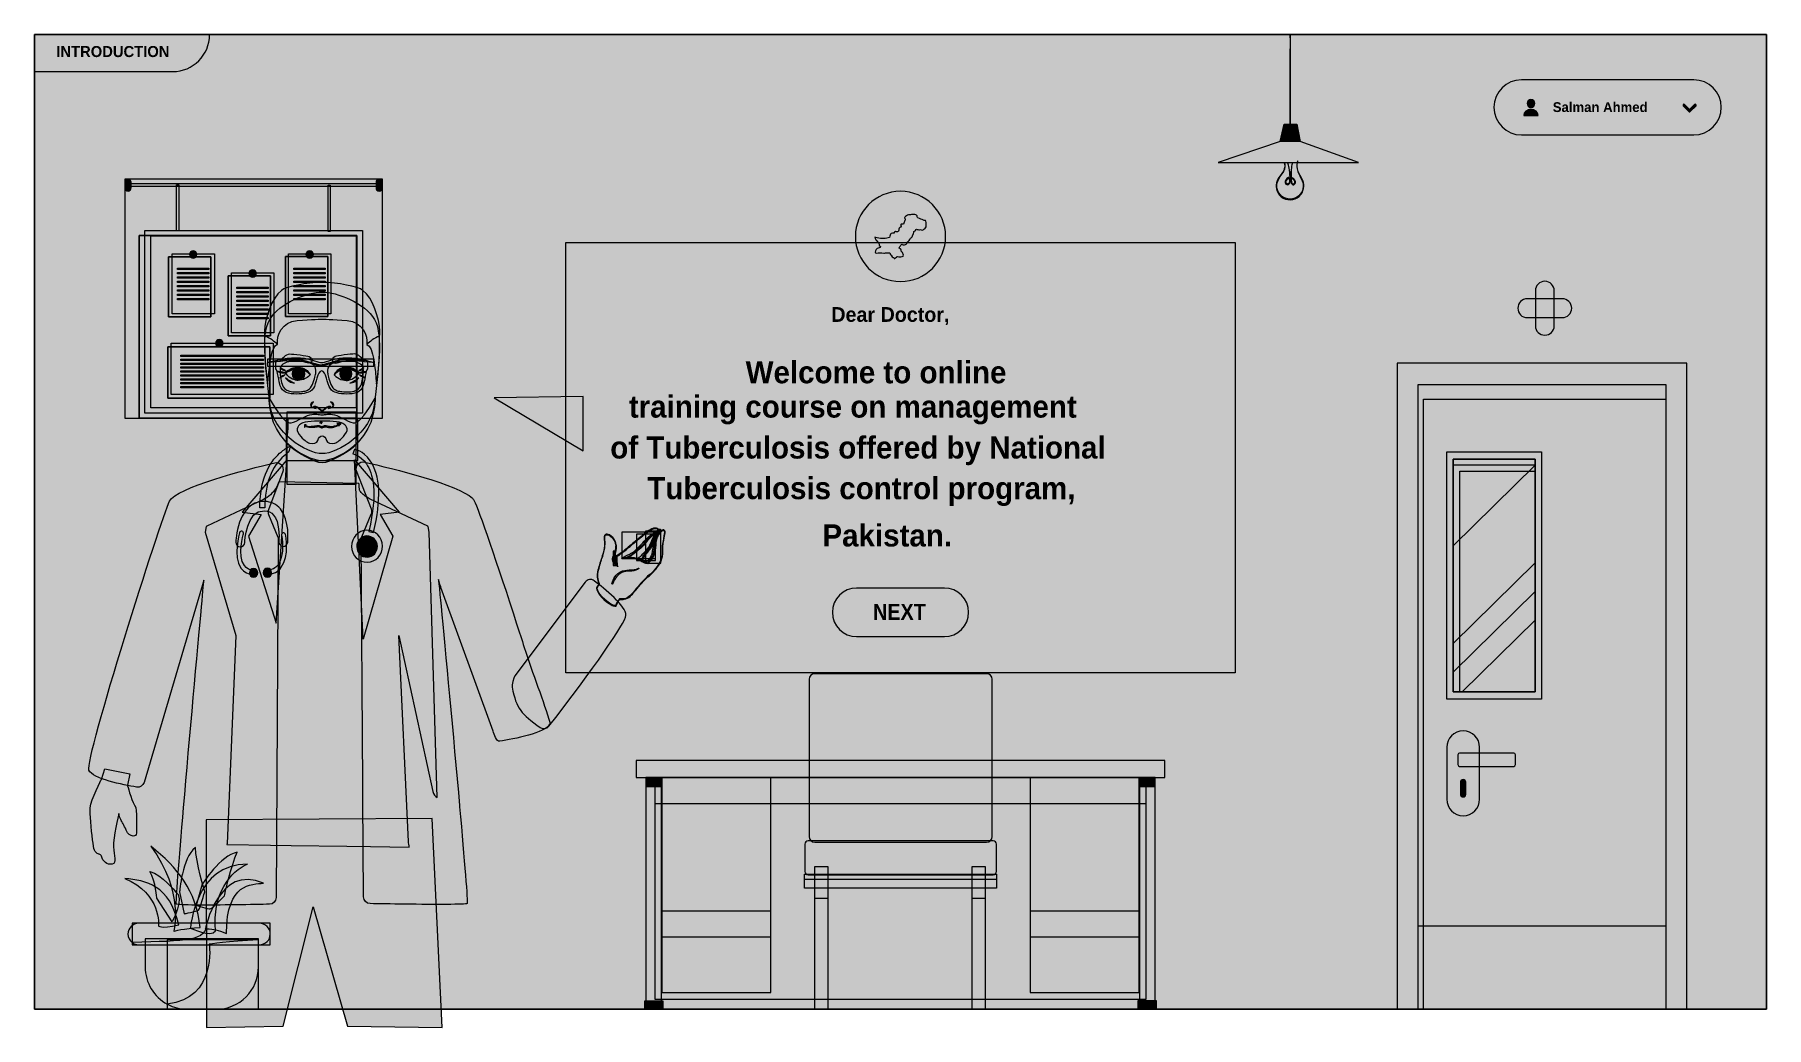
# Model space of a CAD drawing. Header units: inches. Extents: x 0 to 1920, y -20 to 1080.
import ezdxf

# ---------------------------------------------------------------- set-up
doc = ezdxf.new("R2010")
doc.units = ezdxf.units.IN
doc.header["$MEASUREMENT"] = 0
doc.layers.add('Layer 1', color=7, linetype='Continuous')

# ---------------------------------------------------------------- blocks, each defined once
blk = doc.blocks.new('block 5')
at = {"layer": 'Layer 1', "true_color": 0xf0efed}
h = blk.add_hatch(color=7, dxfattribs=at)
h.dxf.hatch_style = 2
h.paths.add_polyline_path([(1809, 692.1), (1540, 692.1), (1533.6, 692.1), (1533.6, 676.1), (1533.6, 0), (1540, 0), (1540, 676.1), (1809, 676.1)])
at = {"layer": 'Layer 1', "lineweight": 0}
for points in [[(1533.5, 0), (1809, 0), (1809, 692.1), (1533.5, 692.1), (1533.5, 0)], [(1809, 692.1), (1540, 692.1), (1533.6, 692.1), (1533.6, 676.1), (1533.6, 0), (1540, 0), (1540, 676.1), (1809, 676.1), (1809, 692.1)]]:
    blk.add_lwpolyline(points, dxfattribs=at)
blk = doc.blocks.new('block 4')
at = {"layer": 'Layer 1'}
blk.add_blockref('block 5', (0, 0), dxfattribs=at)
blk = doc.blocks.new('block 3')
at = {"layer": 'Layer 1', "lineweight": 0}
blk.add_lwpolyline([(0, 1080), (1920, 1080), (1920, 0), (0, 0), (0, 1080)], dxfattribs=at)
at = {"layer": 'Layer 1'}
blk.add_blockref('block 4', (0, 0), dxfattribs=at)
blk = doc.blocks.new('block 8')
at = {"layer": 'Layer 1', "true_color": 0xbfe5e6}
h = blk.add_hatch(color=254, dxfattribs=at)
h.dxf.hatch_style = 2
h.paths.add_polyline_path([(1663.5, 351.9), (1572.7, 351.9), (1572.7, 609.6), (1663.5, 609.6)])
at = {"layer": 'Layer 1', "lineweight": 0}
for points in [[(1572.7, 351.9), (1663.5, 351.9), (1663.5, 609.6), (1572.7, 609.6), (1572.7, 351.9)], [(1663.5, 351.9), (1572.7, 351.9), (1572.7, 609.6), (1663.5, 609.6), (1663.5, 351.9)]]:
    blk.add_lwpolyline(points, dxfattribs=at)
blk = doc.blocks.new('block 7')
at = {"layer": 'Layer 1'}
blk.add_blockref('block 8', (0, 0), dxfattribs=at)
blk = doc.blocks.new('block 10')
at = {"layer": 'Layer 1', "true_color": 0xf0efed}
h = blk.add_hatch(color=7, dxfattribs=at)
h.dxf.hatch_style = 2
h.paths.add_polyline_path([(1663.5, 609.6), (1580.1, 609.6), (1572.7, 609.6), (1572.7, 596.4), (1572.7, 351.9), (1580.1, 351.9), (1580.1, 596.4), (1663.5, 596.4)])
at = {"layer": 'Layer 1', "lineweight": 0}
for points in [[(1572.7, 351.9), (1663.5, 351.9), (1663.5, 609.6), (1572.7, 609.6), (1572.7, 351.9)], [(1663.5, 609.6), (1580.1, 609.6), (1572.7, 609.6), (1572.7, 596.4), (1572.7, 351.9), (1580.1, 351.9), (1580.1, 596.4), (1663.5, 596.4), (1663.5, 609.6)]]:
    blk.add_lwpolyline(points, dxfattribs=at)
blk = doc.blocks.new('block 9')
at = {"layer": 'Layer 1'}
blk.add_blockref('block 10', (0, 0), dxfattribs=at)
blk = doc.blocks.new('block 12')
at = {"layer": 'Layer 1', "lineweight": 0}
for points in [[(1572.7, 351.9), (1663.5, 351.9), (1663.5, 603.1), (1572.7, 603.1), (1572.7, 351.9)], [(1572.7, 513.6), (1572.7, 405.2), (1663.5, 494.8), (1663.5, 603.1), (1572.7, 513.6)], [(1663.5, 463), (1572.7, 373.4), (1572.7, 351.9), (1582.9, 351.9), (1663.5, 431.3), (1663.5, 463)]]:
    blk.add_lwpolyline(points, dxfattribs=at)
blk = doc.blocks.new('block 11')
at = {"layer": 'Layer 1'}
blk.add_blockref('block 12', (0, 0), dxfattribs=at)
blk = doc.blocks.new('block 6')
at = {"layer": 'Layer 1', "true_color": 0xbfbfbf}
h = blk.add_hatch(color=9, dxfattribs=at)
h.dxf.hatch_style = 2
edge = h.paths.add_edge_path()
edge.add_spline(control_points=[(1392.1, 1080), (1392.1, 1080), (1392.2, 1079.6), (1392.2, 1078.8), (1392.2, 1078), (1392.2, 1076.8), (1392.3, 1075.4), (1392.3, 1072.4), (1392.3, 1068.1), (1392.4, 1062.9), (1392.4, 1052.2), (1392.5, 1037.6), (1392.5, 1021.5), (1392.5, 1005.4), (1392.4, 990.9), (1392.4, 980.2), (1392.3, 975), (1392.3, 970.7), (1392.3, 967.7), (1392.2, 966.3), (1392.2, 965.1), (1392.2, 964.3), (1392.2, 963.5), (1392.1, 963.1), (1392.1, 963.1), (1392.1, 963.1), (1392.1, 963.5), (1392, 964.3), (1392, 965.1), (1392, 966.3), (1391.9, 967.7), (1391.9, 970.7), (1391.9, 975), (1391.8, 980.2), (1391.8, 990.9), (1391.7, 1005.4), (1391.7, 1021.5), (1391.7, 1037.6), (1391.8, 1052.2), (1391.8, 1062.9), (1391.9, 1068.1), (1391.9, 1072.4), (1391.9, 1075.4), (1392, 1076.8), (1392, 1078), (1392, 1078.8), (1392.1, 1079.6), (1392.1, 1080), (1392.1, 1080)], knot_values=[0, 0, 0, 0, 1, 1, 1, 2, 2, 2, 3, 3, 3, 4, 4, 4, 5, 5, 5, 6, 6, 6, 7, 7, 7, 8, 8, 8, 9, 9, 9, 10, 10, 10, 11, 11, 11, 12, 12, 12, 13, 13, 13, 14, 14, 14, 15, 15, 15, 16, 16, 16, 16], degree=3, periodic=0)
edge.add_line((1392.1, 1080), (1392.1, 1080))
h = blk.add_hatch(color=9, dxfattribs=at)
h.dxf.hatch_style = 2
h.paths.add_polyline_path([(1381, 961.7), (1385.3, 980.8), (1399.5, 980.8), (1403.1, 961.7)])
h = blk.add_hatch(color=9, dxfattribs=at)
h.dxf.hatch_style = 2
h.paths.add_polyline_path([(1381, 961.7), (1312.2, 938.5), (1467.8, 938.5), (1403.1, 961.7)])
h = blk.add_hatch(color=9, dxfattribs=at)
h.dxf.hatch_style = 2
edge = h.paths.add_edge_path()
edge.add_spline(control_points=[(1400.4, 940.1), (1400.5, 940.1), (1400, 938.7), (1399.9, 936), (1399.7, 933.4), (1400.2, 929.5), (1402.4, 925.4), (1403.5, 923.3), (1404.9, 921), (1406, 918.4), (1407.1, 915.8), (1407.6, 912.6), (1406.9, 909.5), (1406.3, 906.3), (1404.6, 903.2), (1402, 900.8), (1399.5, 898.4), (1395.8, 897), (1392.1, 897), (1388.4, 896.9), (1384.8, 898.2), (1382, 900.4), (1379.3, 902.7), (1377.6, 905.8), (1376.9, 909), (1376.2, 912.1), (1376.5, 915.3), (1377.6, 917.9), (1378.6, 920.6), (1380.3, 922.7), (1381.7, 924.6), (1383.1, 926.5), (1384.4, 928.2), (1385.1, 929.9), (1385.8, 931.7), (1386.1, 933.3), (1386.2, 934.6), (1386.2, 937.2), (1385.1, 938.5), (1385.2, 938.5), (1385.2, 938.5), (1385.5, 938.2), (1385.8, 937.6), (1386.1, 936.9), (1386.4, 935.9), (1386.5, 934.6), (1386.5, 933.2), (1386.2, 931.5), (1385.5, 929.8), (1384.8, 928), (1383.6, 926.2), (1382.2, 924.2), (1380.8, 922.3), (1379.2, 920.3), (1378.2, 917.7), (1377.2, 915.2), (1377, 912.1), (1377.7, 909.1), (1378.3, 906.1), (1380, 903.2), (1382.6, 901.1), (1385.1, 899), (1388.6, 897.8), (1392.1, 897.8), (1395.6, 897.9), (1399.1, 899.1), (1401.5, 901.4), (1404, 903.6), (1405.5, 906.6), (1406.2, 909.6), (1406.8, 912.6), (1406.4, 915.6), (1405.4, 918.2), (1404.3, 920.7), (1403, 922.9), (1401.9, 925.1), (1399.7, 929.4), (1399.3, 933.4), (1399.6, 936.1), (1399.7, 937.4), (1399.9, 938.4), (1400, 939.1), (1400.2, 939.8), (1400.4, 940.1), (1400.4, 940.1)], knot_values=[0, 0, 0, 0, 1, 1, 1, 2, 2, 2, 3, 3, 3, 4, 4, 4, 5, 5, 5, 6, 6, 6, 7, 7, 7, 8, 8, 8, 9, 9, 9, 10, 10, 10, 11, 11, 11, 12, 12, 12, 13, 13, 13, 14, 14, 14, 15, 15, 15, 16, 16, 16, 17, 17, 17, 18, 18, 18, 19, 19, 19, 20, 20, 20, 21, 21, 21, 22, 22, 22, 23, 23, 23, 24, 24, 24, 25, 25, 25, 26, 26, 26, 27, 27, 27, 28, 28, 28, 28], degree=3, periodic=0)
edge.add_line((1400.4, 940.1), (1400.4, 940.1))
h = blk.add_hatch(color=9, dxfattribs=at)
h.dxf.hatch_style = 2
edge = h.paths.add_edge_path()
edge.add_spline(control_points=[(1394.7, 938.7), (1394.8, 938.6), (1394.6, 937.6), (1394.3, 935.8), (1394, 933.9), (1393.6, 931.2), (1393.5, 927.9), (1393.3, 924.5), (1393.4, 920.5), (1394, 916.2), (1394.1, 915.6), (1394.3, 915.2), (1394.6, 914.8), (1395, 914.5), (1395.4, 914.3), (1395.8, 914.4), (1396.7, 914.6), (1397.1, 915.9), (1397, 916.9), (1396.7, 919.1), (1394.6, 921.1), (1392.2, 921.1), (1389.8, 921.1), (1387.6, 919.2), (1387.3, 917), (1387.1, 916), (1387.6, 914.9), (1388.6, 914.6), (1389.5, 914.2), (1390.4, 915), (1390.8, 915.9), (1391.2, 916.8), (1391.2, 917.9), (1391.3, 918.9), (1391.4, 920), (1391.4, 921), (1391.5, 922), (1391.5, 923.9), (1391.4, 925.8), (1391.2, 927.4), (1390.9, 930.8), (1390.3, 933.4), (1389.9, 935.3), (1389.5, 937.1), (1389.2, 938.1), (1389.2, 938.1), (1389.2, 938.1), (1389.4, 937.9), (1389.5, 937.4), (1389.7, 936.9), (1389.9, 936.2), (1390.2, 935.3), (1390.8, 933.5), (1391.4, 930.9), (1391.8, 927.5), (1392, 925.8), (1392.1, 924), (1392.1, 922), (1392.1, 921), (1392.1, 919.9), (1392, 918.9), (1392, 917.8), (1392, 916.7), (1391.5, 915.6), (1391.3, 915), (1390.8, 914.5), (1390.3, 914.1), (1389.8, 913.7), (1389, 913.6), (1388.3, 913.8), (1386.9, 914.3), (1386.3, 915.8), (1386.5, 917.1), (1386.8, 919.8), (1389.4, 921.9), (1392.2, 921.9), (1395, 921.9), (1397.4, 919.6), (1397.8, 917), (1397.9, 916.3), (1397.8, 915.7), (1397.5, 915), (1397.3, 914.4), (1396.8, 913.8), (1396, 913.6), (1395.3, 913.5), (1394.5, 913.8), (1394.1, 914.3), (1393.6, 914.8), (1393.4, 915.4), (1393.3, 916), (1392.7, 920.5), (1392.7, 924.5), (1392.9, 927.9), (1393.1, 931.3), (1393.6, 934), (1394, 935.8), (1394.2, 936.7), (1394.3, 937.5), (1394.5, 937.9), (1394.6, 938.4), (1394.7, 938.7), (1394.7, 938.7)], knot_values=[0, 0, 0, 0, 1, 1, 1, 2, 2, 2, 3, 3, 3, 4, 4, 4, 5, 5, 5, 6, 6, 6, 7, 7, 7, 8, 8, 8, 9, 9, 9, 10, 10, 10, 11, 11, 11, 12, 12, 12, 13, 13, 13, 14, 14, 14, 15, 15, 15, 16, 16, 16, 17, 17, 17, 18, 18, 18, 19, 19, 19, 20, 20, 20, 21, 21, 21, 22, 22, 22, 23, 23, 23, 24, 24, 24, 25, 25, 25, 26, 26, 26, 27, 27, 27, 28, 28, 28, 29, 29, 29, 30, 30, 30, 31, 31, 31, 32, 32, 32, 33, 33, 33, 34, 34, 34, 34], degree=3, periodic=0)
edge.add_line((1394.7, 938.7), (1394.7, 938.7))
h = blk.add_hatch(color=9, dxfattribs=at)
h.dxf.hatch_style = 2
edge = h.paths.add_edge_path()
edge.add_spline(control_points=[(1674.3, 747), (1674.3, 747), (1674.3, 747), (1674.3, 747), (1668.6, 747), (1663.9, 751.6), (1663.9, 757.4), (1663.9, 757.4), (1663.9, 796.3), (1663.9, 796.3), (1663.9, 802), (1668.6, 806.7), (1674.3, 806.7), (1680.1, 806.7), (1684.8, 802), (1684.8, 796.3), (1684.8, 796.3), (1684.8, 757.4), (1684.8, 757.4), (1684.8, 751.6), (1680.1, 747), (1674.3, 747)], knot_values=[0, 0, 0, 0, 1, 1, 1, 2, 2, 2, 3, 3, 3, 4, 4, 4, 5, 5, 5, 6, 6, 6, 7, 7, 7, 7], degree=3, periodic=0)
edge.add_line((1674.3, 747), (1674.3, 747))
h = blk.add_hatch(color=9, dxfattribs=at)
h.dxf.hatch_style = 2
edge = h.paths.add_edge_path()
edge.add_spline(control_points=[(1704.2, 776.8), (1704.2, 776.8), (1704.2, 776.8), (1704.2, 776.8), (1704.2, 771.1), (1699.5, 766.4), (1693.8, 766.4), (1693.8, 766.4), (1654.9, 766.4), (1654.9, 766.4), (1649.1, 766.4), (1644.5, 771.1), (1644.5, 776.8), (1644.5, 782.6), (1649.1, 787.3), (1654.9, 787.3), (1654.9, 787.3), (1693.8, 787.3), (1693.8, 787.3), (1699.5, 787.3), (1704.2, 782.6), (1704.2, 776.8)], knot_values=[0, 0, 0, 0, 1, 1, 1, 2, 2, 2, 3, 3, 3, 4, 4, 4, 5, 5, 5, 6, 6, 6, 7, 7, 7, 7], degree=3, periodic=0)
edge.add_line((1704.2, 776.8), (1704.2, 776.8))
at = {"layer": 'Layer 1', "true_color": 0xbfbfc7}
h = blk.add_hatch(color=9, dxfattribs=at)
h.dxf.hatch_style = 2
edge = h.paths.add_edge_path()
edge.add_spline(control_points=[(1583.8, 214.5), (1583.8, 214.5), (1583.8, 214.5), (1583.8, 214.5), (1573.8, 214.5), (1565.6, 222.7), (1565.6, 232.8), (1565.6, 232.8), (1565.6, 290.3), (1565.6, 290.3), (1565.6, 300.3), (1573.8, 308.5), (1583.8, 308.5), (1593.9, 308.5), (1602.1, 300.3), (1602.1, 290.3), (1602.1, 290.3), (1602.1, 232.8), (1602.1, 232.8), (1602.1, 222.7), (1593.9, 214.5), (1583.8, 214.5)], knot_values=[0, 0, 0, 0, 1, 1, 1, 2, 2, 2, 3, 3, 3, 4, 4, 4, 5, 5, 5, 6, 6, 6, 7, 7, 7, 7], degree=3, periodic=0)
edge.add_line((1583.8, 214.5), (1583.8, 214.5))
at = {"layer": 'Layer 1', "true_color": 0xf6f6f8}
h = blk.add_hatch(color=7, dxfattribs=at)
h.dxf.hatch_style = 2
edge = h.paths.add_edge_path()
edge.add_spline(control_points=[(1639.9, 269.2), (1639.9, 269.2), (1579.9, 269.2), (1579.9, 269.2), (1578.9, 269.2), (1578.1, 270), (1578.1, 271.1), (1578.1, 271.1), (1578.1, 282), (1578.1, 282), (1578.1, 283), (1578.9, 283.9), (1579.9, 283.9), (1579.9, 283.9), (1639.9, 283.9), (1639.9, 283.9), (1641, 283.9), (1641.8, 283), (1641.8, 282), (1641.8, 282), (1641.8, 271.1), (1641.8, 271.1), (1641.8, 270), (1641, 269.2), (1639.9, 269.2)], knot_values=[0, 0, 0, 0, 1, 1, 1, 2, 2, 2, 3, 3, 3, 4, 4, 4, 5, 5, 5, 6, 6, 6, 7, 7, 7, 8, 8, 8, 8], degree=3, periodic=0)
edge.add_line((1639.9, 269.2), (1639.9, 269.2))
at = {"layer": 'Layer 1', "true_color": 0xa0a0ac}
h = blk.add_hatch(color=253, dxfattribs=at)
h.dxf.hatch_style = 2
edge = h.paths.add_edge_path()
edge.add_spline(control_points=[(1583.8, 235.3), (1583.8, 235.3), (1583.8, 235.3), (1583.8, 235.3), (1582.2, 235.3), (1580.8, 236.6), (1580.8, 238.3), (1580.8, 238.3), (1580.8, 251.5), (1580.8, 251.5), (1580.8, 253.2), (1582.2, 254.5), (1583.8, 254.5), (1585.5, 254.5), (1586.8, 253.2), (1586.8, 251.5), (1586.8, 251.5), (1586.8, 238.3), (1586.8, 238.3), (1586.8, 236.6), (1585.5, 235.3), (1583.8, 235.3)], knot_values=[0, 0, 0, 0, 1, 1, 1, 2, 2, 2, 3, 3, 3, 4, 4, 4, 5, 5, 5, 6, 6, 6, 7, 7, 7, 7], degree=3, periodic=0)
edge.add_line((1583.8, 235.3), (1583.8, 235.3))
at = {"layer": 'Layer 1', "lineweight": 0}
for points in [[(0, 1080), (1920, 1080), (1920, 0), (0, 0), (0, 1080)], [(1381, 961.7), (1385.3, 980.8), (1399.5, 980.8), (1403.1, 961.7), (1381, 961.7)], [(1381, 961.7), (1312.2, 938.5), (1467.8, 938.5), (1403.1, 961.7), (1381, 961.7)]]:
    blk.add_lwpolyline(points, dxfattribs=at)
for points, knots in [([(153, 1039), (153, 1039), (0, 1039), (0, 1039), (0, 1039), (0, 1080), (0, 1080), (0, 1080), (194, 1080), (194, 1080), (194, 1057.4), (175.6, 1039), (153, 1039)], [0, 0, 0, 0, 1, 1, 1, 2, 2, 2, 3, 3, 3, 4, 4, 4, 4]), ([(1392.1, 1080), (1392.1, 1080), (1392.2, 1079.6), (1392.2, 1078.8), (1392.2, 1078), (1392.2, 1076.8), (1392.3, 1075.4), (1392.3, 1072.4), (1392.3, 1068.1), (1392.4, 1062.9), (1392.4, 1052.2), (1392.5, 1037.6), (1392.5, 1021.5), (1392.5, 1005.4), (1392.4, 990.9), (1392.4, 980.2), (1392.3, 975), (1392.3, 970.7), (1392.3, 967.7), (1392.2, 966.3), (1392.2, 965.1), (1392.2, 964.3), (1392.2, 963.5), (1392.1, 963.1), (1392.1, 963.1), (1392.1, 963.1), (1392.1, 963.5), (1392, 964.3), (1392, 965.1), (1392, 966.3), (1391.9, 967.7), (1391.9, 970.7), (1391.9, 975), (1391.8, 980.2), (1391.8, 990.9), (1391.7, 1005.4), (1391.7, 1021.5), (1391.7, 1037.6), (1391.8, 1052.2), (1391.8, 1062.9), (1391.9, 1068.1), (1391.9, 1072.4), (1391.9, 1075.4), (1392, 1076.8), (1392, 1078), (1392, 1078.8), (1392.1, 1079.6), (1392.1, 1080), (1392.1, 1080)], [0, 0, 0, 0, 1, 1, 1, 2, 2, 2, 3, 3, 3, 4, 4, 4, 5, 5, 5, 6, 6, 6, 7, 7, 7, 8, 8, 8, 9, 9, 9, 10, 10, 10, 11, 11, 11, 12, 12, 12, 13, 13, 13, 14, 14, 14, 15, 15, 15, 16, 16, 16, 16]), ([(1400.4, 940.1), (1400.5, 940.1), (1400, 938.7), (1399.9, 936), (1399.7, 933.4), (1400.2, 929.5), (1402.4, 925.4), (1403.5, 923.3), (1404.9, 921), (1406, 918.4), (1407.1, 915.8), (1407.6, 912.6), (1406.9, 909.5), (1406.3, 906.3), (1404.6, 903.2), (1402, 900.8), (1399.5, 898.4), (1395.8, 897), (1392.1, 897), (1388.4, 896.9), (1384.8, 898.2), (1382, 900.4), (1379.3, 902.7), (1377.6, 905.8), (1376.9, 909), (1376.2, 912.1), (1376.5, 915.3), (1377.6, 917.9), (1378.6, 920.6), (1380.3, 922.7), (1381.7, 924.6), (1383.1, 926.5), (1384.4, 928.2), (1385.1, 929.9), (1385.8, 931.7), (1386.1, 933.3), (1386.2, 934.6), (1386.2, 937.2), (1385.1, 938.5), (1385.2, 938.5), (1385.2, 938.5), (1385.5, 938.2), (1385.8, 937.6), (1386.1, 936.9), (1386.4, 935.9), (1386.5, 934.6), (1386.5, 933.2), (1386.2, 931.5), (1385.5, 929.8), (1384.8, 928), (1383.6, 926.2), (1382.2, 924.2), (1380.8, 922.3), (1379.2, 920.3), (1378.2, 917.7), (1377.2, 915.2), (1377, 912.1), (1377.7, 909.1), (1378.3, 906.1), (1380, 903.2), (1382.6, 901.1), (1385.1, 899), (1388.6, 897.8), (1392.1, 897.8), (1395.6, 897.9), (1399.1, 899.1), (1401.5, 901.4), (1404, 903.6), (1405.5, 906.6), (1406.2, 909.6), (1406.8, 912.6), (1406.4, 915.6), (1405.4, 918.2), (1404.3, 920.7), (1403, 922.9), (1401.9, 925.1), (1399.7, 929.4), (1399.3, 933.4), (1399.6, 936.1), (1399.7, 937.4), (1399.9, 938.4), (1400, 939.1), (1400.2, 939.8), (1400.4, 940.1), (1400.4, 940.1)], [0, 0, 0, 0, 1, 1, 1, 2, 2, 2, 3, 3, 3, 4, 4, 4, 5, 5, 5, 6, 6, 6, 7, 7, 7, 8, 8, 8, 9, 9, 9, 10, 10, 10, 11, 11, 11, 12, 12, 12, 13, 13, 13, 14, 14, 14, 15, 15, 15, 16, 16, 16, 17, 17, 17, 18, 18, 18, 19, 19, 19, 20, 20, 20, 21, 21, 21, 22, 22, 22, 23, 23, 23, 24, 24, 24, 25, 25, 25, 26, 26, 26, 27, 27, 27, 28, 28, 28, 28]), ([(1394.7, 938.7), (1394.8, 938.6), (1394.6, 937.6), (1394.3, 935.8), (1394, 933.9), (1393.6, 931.2), (1393.5, 927.9), (1393.3, 924.5), (1393.4, 920.5), (1394, 916.2), (1394.1, 915.6), (1394.3, 915.2), (1394.6, 914.8), (1395, 914.5), (1395.4, 914.3), (1395.8, 914.4), (1396.7, 914.6), (1397.1, 915.9), (1397, 916.9), (1396.7, 919.1), (1394.6, 921.1), (1392.2, 921.1), (1389.8, 921.1), (1387.6, 919.2), (1387.3, 917), (1387.1, 916), (1387.6, 914.9), (1388.6, 914.6), (1389.5, 914.2), (1390.4, 915), (1390.8, 915.9), (1391.2, 916.8), (1391.2, 917.9), (1391.3, 918.9), (1391.4, 920), (1391.4, 921), (1391.5, 922), (1391.5, 923.9), (1391.4, 925.8), (1391.2, 927.4), (1390.9, 930.8), (1390.3, 933.4), (1389.9, 935.3), (1389.5, 937.1), (1389.2, 938.1), (1389.2, 938.1), (1389.2, 938.1), (1389.4, 937.9), (1389.5, 937.4), (1389.7, 936.9), (1389.9, 936.2), (1390.2, 935.3), (1390.8, 933.5), (1391.4, 930.9), (1391.8, 927.5), (1392, 925.8), (1392.1, 924), (1392.1, 922), (1392.1, 921), (1392.1, 919.9), (1392, 918.9), (1392, 917.8), (1392, 916.7), (1391.5, 915.6), (1391.3, 915), (1390.8, 914.5), (1390.3, 914.1), (1389.8, 913.7), (1389, 913.6), (1388.3, 913.8), (1386.9, 914.3), (1386.3, 915.8), (1386.5, 917.1), (1386.8, 919.8), (1389.4, 921.9), (1392.2, 921.9), (1395, 921.9), (1397.4, 919.6), (1397.8, 917), (1397.9, 916.3), (1397.8, 915.7), (1397.5, 915), (1397.3, 914.4), (1396.8, 913.8), (1396, 913.6), (1395.3, 913.5), (1394.5, 913.8), (1394.1, 914.3), (1393.6, 914.8), (1393.4, 915.4), (1393.3, 916), (1392.7, 920.5), (1392.7, 924.5), (1392.9, 927.9), (1393.1, 931.3), (1393.6, 934), (1394, 935.8), (1394.2, 936.7), (1394.3, 937.5), (1394.5, 937.9), (1394.6, 938.4), (1394.7, 938.7), (1394.7, 938.7)], [0, 0, 0, 0, 1, 1, 1, 2, 2, 2, 3, 3, 3, 4, 4, 4, 5, 5, 5, 6, 6, 6, 7, 7, 7, 8, 8, 8, 9, 9, 9, 10, 10, 10, 11, 11, 11, 12, 12, 12, 13, 13, 13, 14, 14, 14, 15, 15, 15, 16, 16, 16, 17, 17, 17, 18, 18, 18, 19, 19, 19, 20, 20, 20, 21, 21, 21, 22, 22, 22, 23, 23, 23, 24, 24, 24, 25, 25, 25, 26, 26, 26, 27, 27, 27, 28, 28, 28, 29, 29, 29, 30, 30, 30, 31, 31, 31, 32, 32, 32, 33, 33, 33, 34, 34, 34, 34]), ([(1674.3, 747), (1674.3, 747), (1674.3, 747), (1674.3, 747), (1668.6, 747), (1663.9, 751.6), (1663.9, 757.4), (1663.9, 757.4), (1663.9, 796.3), (1663.9, 796.3), (1663.9, 802), (1668.6, 806.7), (1674.3, 806.7), (1680.1, 806.7), (1684.8, 802), (1684.8, 796.3), (1684.8, 796.3), (1684.8, 757.4), (1684.8, 757.4), (1684.8, 751.6), (1680.1, 747), (1674.3, 747)], [0, 0, 0, 0, 1, 1, 1, 2, 2, 2, 3, 3, 3, 4, 4, 4, 5, 5, 5, 6, 6, 6, 7, 7, 7, 7]), ([(1704.2, 776.8), (1704.2, 776.8), (1704.2, 776.8), (1704.2, 776.8), (1704.2, 771.1), (1699.5, 766.4), (1693.8, 766.4), (1693.8, 766.4), (1654.9, 766.4), (1654.9, 766.4), (1649.1, 766.4), (1644.5, 771.1), (1644.5, 776.8), (1644.5, 782.6), (1649.1, 787.3), (1654.9, 787.3), (1654.9, 787.3), (1693.8, 787.3), (1693.8, 787.3), (1699.5, 787.3), (1704.2, 782.6), (1704.2, 776.8)], [0, 0, 0, 0, 1, 1, 1, 2, 2, 2, 3, 3, 3, 4, 4, 4, 5, 5, 5, 6, 6, 6, 7, 7, 7, 7]), ([(1583.8, 214.5), (1583.8, 214.5), (1583.8, 214.5), (1583.8, 214.5), (1573.8, 214.5), (1565.6, 222.7), (1565.6, 232.8), (1565.6, 232.8), (1565.6, 290.3), (1565.6, 290.3), (1565.6, 300.3), (1573.8, 308.5), (1583.8, 308.5), (1593.9, 308.5), (1602.1, 300.3), (1602.1, 290.3), (1602.1, 290.3), (1602.1, 232.8), (1602.1, 232.8), (1602.1, 222.7), (1593.9, 214.5), (1583.8, 214.5)], [0, 0, 0, 0, 1, 1, 1, 2, 2, 2, 3, 3, 3, 4, 4, 4, 5, 5, 5, 6, 6, 6, 7, 7, 7, 7]), ([(1639.9, 269.2), (1639.9, 269.2), (1579.9, 269.2), (1579.9, 269.2), (1578.9, 269.2), (1578.1, 270), (1578.1, 271.1), (1578.1, 271.1), (1578.1, 282), (1578.1, 282), (1578.1, 283), (1578.9, 283.9), (1579.9, 283.9), (1579.9, 283.9), (1639.9, 283.9), (1639.9, 283.9), (1641, 283.9), (1641.8, 283), (1641.8, 282), (1641.8, 282), (1641.8, 271.1), (1641.8, 271.1), (1641.8, 270), (1641, 269.2), (1639.9, 269.2)], [0, 0, 0, 0, 1, 1, 1, 2, 2, 2, 3, 3, 3, 4, 4, 4, 5, 5, 5, 6, 6, 6, 7, 7, 7, 8, 8, 8, 8]), ([(1583.8, 235.3), (1583.8, 235.3), (1583.8, 235.3), (1583.8, 235.3), (1582.2, 235.3), (1580.8, 236.6), (1580.8, 238.3), (1580.8, 238.3), (1580.8, 251.5), (1580.8, 251.5), (1580.8, 253.2), (1582.2, 254.5), (1583.8, 254.5), (1585.5, 254.5), (1586.8, 253.2), (1586.8, 251.5), (1586.8, 251.5), (1586.8, 238.3), (1586.8, 238.3), (1586.8, 236.6), (1585.5, 235.3), (1583.8, 235.3)], [0, 0, 0, 0, 1, 1, 1, 2, 2, 2, 3, 3, 3, 4, 4, 4, 5, 5, 5, 6, 6, 6, 7, 7, 7, 7])]:
    blk.add_open_spline(points, degree=3, knots=knots, dxfattribs=at)
at = {"layer": 'Layer 1'}
for name in ['block 7', 'block 9', 'block 11']:
    blk.add_blockref(name, (0, 0), dxfattribs=at)
blk = doc.blocks.new('block 17')
at = {"layer": 'Layer 1', "true_color": 0xffffff}
h = blk.add_hatch(color=7, dxfattribs=at)
h.dxf.hatch_style = 2
h.paths.add_polyline_path([(357.4, 655), (115.9, 655), (115.9, 857.5), (357.4, 857.5)])
at = {"layer": 'Layer 1', "lineweight": 0}
for points in [[(115.9, 655), (357.4, 655), (357.4, 857.5), (115.9, 857.5), (115.9, 655)], [(357.4, 655), (115.9, 655), (115.9, 857.5), (357.4, 857.5), (357.4, 655)]]:
    blk.add_lwpolyline(points, dxfattribs=at)
blk = doc.blocks.new('block 16')
at = {"layer": 'Layer 1'}
blk.add_blockref('block 17', (0, 0), dxfattribs=at)
blk = doc.blocks.new('block 19')
at = {"layer": 'Layer 1', "true_color": 0xffffff}
h = blk.add_hatch(color=7, dxfattribs=at)
h.dxf.hatch_style = 2
h.paths.add_polyline_path([(195.4, 767.3), (148.3, 767.3), (148.3, 833.8), (195.4, 833.8)])
at = {"layer": 'Layer 1', "lineweight": 0}
for points in [[(148.3, 767.3), (195.4, 767.3), (195.4, 833.8), (148.3, 833.8), (148.3, 767.3)], [(195.4, 767.3), (148.3, 767.3), (148.3, 833.8), (195.4, 833.8), (195.4, 767.3)]]:
    blk.add_lwpolyline(points, dxfattribs=at)
blk = doc.blocks.new('block 18')
at = {"layer": 'Layer 1'}
blk.add_blockref('block 19', (0, 0), dxfattribs=at)
blk = doc.blocks.new('block 21')
at = {"layer": 'Layer 1', "true_color": 0xffffff}
h = blk.add_hatch(color=7, dxfattribs=at)
h.dxf.hatch_style = 2
h.paths.add_polyline_path([(261.6, 746.2), (214.6, 746.2), (214.6, 812.8), (261.6, 812.8)])
at = {"layer": 'Layer 1', "lineweight": 0}
for points in [[(214.6, 746.2), (261.6, 746.2), (261.6, 812.8), (214.6, 812.8), (214.6, 746.2)], [(261.6, 746.2), (214.6, 746.2), (214.6, 812.8), (261.6, 812.8), (261.6, 746.2)]]:
    blk.add_lwpolyline(points, dxfattribs=at)
blk = doc.blocks.new('block 20')
at = {"layer": 'Layer 1'}
blk.add_blockref('block 21', (0, 0), dxfattribs=at)
blk = doc.blocks.new('block 23')
at = {"layer": 'Layer 1', "true_color": 0xffffff}
h = blk.add_hatch(color=7, dxfattribs=at)
h.dxf.hatch_style = 2
h.paths.add_polyline_path([(325.2, 767.7), (278.2, 767.7), (278.2, 834.3), (325.2, 834.3)])
at = {"layer": 'Layer 1', "lineweight": 0}
for points in [[(278.2, 767.7), (325.2, 767.7), (325.2, 834.3), (278.2, 834.3), (278.2, 767.7)], [(325.2, 767.7), (278.2, 767.7), (278.2, 834.3), (325.2, 834.3), (325.2, 767.7)]]:
    blk.add_lwpolyline(points, dxfattribs=at)
blk = doc.blocks.new('block 22')
at = {"layer": 'Layer 1'}
blk.add_blockref('block 23', (0, 0), dxfattribs=at)
blk = doc.blocks.new('block 25')
at = {"layer": 'Layer 1', "true_color": 0xffffff}
h = blk.add_hatch(color=7, dxfattribs=at)
h.dxf.hatch_style = 2
h.paths.add_polyline_path([(260.9, 677.2), (147.7, 677.2), (147.7, 734.1), (260.9, 734.1)])
at = {"layer": 'Layer 1', "lineweight": 0}
for points in [[(147.7, 677.2), (260.9, 677.2), (260.9, 734.1), (147.7, 734.1), (147.7, 677.2)], [(260.9, 677.2), (147.7, 677.2), (147.7, 734.1), (260.9, 734.1), (260.9, 677.2)]]:
    blk.add_lwpolyline(points, dxfattribs=at)
blk = doc.blocks.new('block 24')
at = {"layer": 'Layer 1'}
blk.add_blockref('block 25', (0, 0), dxfattribs=at)
blk = doc.blocks.new('block 15')
at = {"layer": 'Layer 1', "true_color": 0x82a09f}
h = blk.add_hatch(color=252, dxfattribs=at)
h.dxf.hatch_style = 2
edge = h.paths.add_edge_path()
edge.add_spline(control_points=[(103.6, 906.7), (103.6, 906.7), (103.6, 906.7), (103.6, 906.7), (101.6, 906.7), (100, 908.3), (100, 910.2), (100, 910.2), (100, 916.4), (100, 916.4), (100, 918.4), (101.6, 920), (103.6, 920), (105.5, 920), (107.1, 918.4), (107.1, 916.4), (107.1, 916.4), (107.1, 910.2), (107.1, 910.2), (107.1, 908.3), (105.5, 906.7), (103.6, 906.7)], knot_values=[0, 0, 0, 0, 1, 1, 1, 2, 2, 2, 3, 3, 3, 4, 4, 4, 5, 5, 5, 6, 6, 6, 7, 7, 7, 7], degree=3, periodic=0)
edge.add_line((103.6, 906.7), (103.6, 906.7))
h = blk.add_hatch(color=252, dxfattribs=at)
h.dxf.hatch_style = 2
h.paths.add_polyline_path([(382, 911.6), (103, 911.6), (103, 915), (382, 915)])
h = blk.add_hatch(color=252, dxfattribs=at)
h.dxf.hatch_style = 2
h.paths.add_polyline_path([(159.7, 862.5), (157.2, 862.5), (157.2, 913.7), (159.7, 913.7)])
h = blk.add_hatch(color=252, dxfattribs=at)
h.dxf.hatch_style = 2
h.paths.add_polyline_path([(327.8, 861.9), (325.3, 861.9), (325.3, 913.1), (327.8, 913.1)])
h = blk.add_hatch(color=252, dxfattribs=at)
h.dxf.hatch_style = 2
edge = h.paths.add_edge_path()
edge.add_spline(control_points=[(382, 906.7), (382, 906.7), (382, 906.7), (382, 906.7), (380.1, 906.7), (378.5, 908.3), (378.5, 910.2), (378.5, 910.2), (378.5, 916.4), (378.5, 916.4), (378.5, 918.4), (380.1, 920), (382, 920), (384, 920), (385.6, 918.4), (385.6, 916.4), (385.6, 916.4), (385.6, 910.2), (385.6, 910.2), (385.6, 908.3), (384, 906.7), (382, 906.7)], knot_values=[0, 0, 0, 0, 1, 1, 1, 2, 2, 2, 3, 3, 3, 4, 4, 4, 5, 5, 5, 6, 6, 6, 7, 7, 7, 7], degree=3, periodic=0)
edge.add_line((382, 906.7), (382, 906.7))
h = blk.add_hatch(color=252, dxfattribs=at)
h.dxf.hatch_style = 2
h.paths.add_polyline_path([(363.5, 660.6), (122, 660.6), (122, 863), (363.5, 863)])
at = {"layer": 'Layer 1', "true_color": 0xaac8c8}
h = blk.add_hatch(color=9, dxfattribs=at)
h.dxf.hatch_style = 2
h.paths.add_polyline_path([(356.6, 666.4), (129, 666.4), (129, 857.2), (356.6, 857.2)])
at = {"layer": 'Layer 1', "true_color": 0xf43b22}
h = blk.add_hatch(color=20, dxfattribs=at)
h.dxf.hatch_style = 2
edge = h.paths.add_edge_path()
edge.add_spline(control_points=[(179.9, 836.4), (179.9, 834.1), (178.1, 832.3), (175.8, 832.3), (173.5, 832.3), (171.7, 834.1), (171.7, 836.4), (171.7, 838.7), (173.5, 840.5), (175.8, 840.5), (178.1, 840.5), (179.9, 838.7), (179.9, 836.4)], knot_values=[0, 0, 0, 0, 1, 1, 1, 2, 2, 2, 3, 3, 3, 4, 4, 4, 4], degree=3, periodic=0)
edge.add_line((179.9, 836.4), (179.9, 836.4))
at = {"layer": 'Layer 1', "true_color": 0x2956c5}
h = blk.add_hatch(color=152, dxfattribs=at)
h.dxf.hatch_style = 2
edge = h.paths.add_edge_path()
edge.add_spline(control_points=[(309, 836.4), (309, 834.1), (307.2, 832.3), (304.9, 832.3), (302.6, 832.3), (300.8, 834.1), (300.8, 836.4), (300.8, 838.7), (302.6, 840.5), (304.9, 840.5), (307.2, 840.5), (309, 838.7), (309, 836.4)], knot_values=[0, 0, 0, 0, 1, 1, 1, 2, 2, 2, 3, 3, 3, 4, 4, 4, 4], degree=3, periodic=0)
edge.add_line((309, 836.4), (309, 836.4))
at = {"layer": 'Layer 1', "true_color": 0xc0dddc}
h = blk.add_hatch(color=254, dxfattribs=at)
h.dxf.hatch_style = 2
h.paths.add_polyline_path([(193.2, 819.9), (158.4, 819.9), (158.4, 821.4), (193.2, 821.4)])
h = blk.add_hatch(color=254, dxfattribs=at)
h.dxf.hatch_style = 2
h.paths.add_polyline_path([(193.2, 815.1), (158.4, 815.1), (158.4, 816.6), (193.2, 816.6)])
h = blk.add_hatch(color=254, dxfattribs=at)
h.dxf.hatch_style = 2
h.paths.add_polyline_path([(193.2, 810.3), (158.4, 810.3), (158.4, 811.8), (193.2, 811.8)])
h = blk.add_hatch(color=254, dxfattribs=at)
h.dxf.hatch_style = 2
h.paths.add_polyline_path([(193.2, 805.5), (158.4, 805.5), (158.4, 807), (193.2, 807)])
at = {"layer": 'Layer 1', "true_color": 0xffb000}
h = blk.add_hatch(color=40, dxfattribs=at)
h.dxf.hatch_style = 2
edge = h.paths.add_edge_path()
edge.add_spline(control_points=[(245.8, 815.3), (245.8, 813), (243.9, 811.2), (241.7, 811.2), (239.4, 811.2), (237.5, 813), (237.5, 815.3), (237.5, 817.6), (239.4, 819.4), (241.7, 819.4), (243.9, 819.4), (245.8, 817.6), (245.8, 815.3)], knot_values=[0, 0, 0, 0, 1, 1, 1, 2, 2, 2, 3, 3, 3, 4, 4, 4, 4], degree=3, periodic=0)
edge.add_line((245.8, 815.3), (245.8, 815.3))
at = {"layer": 'Layer 1', "true_color": 0xc0dddc}
h = blk.add_hatch(color=254, dxfattribs=at)
h.dxf.hatch_style = 2
h.paths.add_polyline_path([(322.3, 819.9), (287.5, 819.9), (287.5, 821.4), (322.3, 821.4)])
h = blk.add_hatch(color=254, dxfattribs=at)
h.dxf.hatch_style = 2
h.paths.add_polyline_path([(322.3, 815.1), (287.5, 815.1), (287.5, 816.6), (322.3, 816.6)])
h = blk.add_hatch(color=254, dxfattribs=at)
h.dxf.hatch_style = 2
h.paths.add_polyline_path([(322.3, 810.3), (287.5, 810.3), (287.5, 811.8), (322.3, 811.8)])
h = blk.add_hatch(color=254, dxfattribs=at)
h.dxf.hatch_style = 2
h.paths.add_polyline_path([(322.3, 805.5), (287.5, 805.5), (287.5, 807), (322.3, 807)])
h = blk.add_hatch(color=254, dxfattribs=at)
h.dxf.hatch_style = 2
h.paths.add_polyline_path([(193.2, 800.7), (158.4, 800.7), (158.4, 802.2), (193.2, 802.2)])
h = blk.add_hatch(color=254, dxfattribs=at)
h.dxf.hatch_style = 2
h.paths.add_polyline_path([(193.2, 795.9), (158.4, 795.9), (158.4, 797.4), (193.2, 797.4)])
h = blk.add_hatch(color=254, dxfattribs=at)
h.dxf.hatch_style = 2
h.paths.add_polyline_path([(193.2, 791.1), (158.4, 791.1), (158.4, 792.6), (193.2, 792.6)])
h = blk.add_hatch(color=254, dxfattribs=at)
h.dxf.hatch_style = 2
h.paths.add_polyline_path([(193.2, 786.3), (158.4, 786.3), (158.4, 787.8), (193.2, 787.8)])
h = blk.add_hatch(color=254, dxfattribs=at)
h.dxf.hatch_style = 2
h.paths.add_polyline_path([(259.1, 798.8), (224.3, 798.8), (224.3, 800.3), (259.1, 800.3)])
h = blk.add_hatch(color=254, dxfattribs=at)
h.dxf.hatch_style = 2
h.paths.add_polyline_path([(259.1, 794), (224.3, 794), (224.3, 795.5), (259.1, 795.5)])
h = blk.add_hatch(color=254, dxfattribs=at)
h.dxf.hatch_style = 2
h.paths.add_polyline_path([(259.1, 789.2), (224.3, 789.2), (224.3, 790.7), (259.1, 790.7)])
h = blk.add_hatch(color=254, dxfattribs=at)
h.dxf.hatch_style = 2
h.paths.add_polyline_path([(322.3, 800.7), (287.5, 800.7), (287.5, 802.2), (322.3, 802.2)])
h = blk.add_hatch(color=254, dxfattribs=at)
h.dxf.hatch_style = 2
h.paths.add_polyline_path([(322.3, 795.9), (287.5, 795.9), (287.5, 797.4), (322.3, 797.4)])
h = blk.add_hatch(color=254, dxfattribs=at)
h.dxf.hatch_style = 2
h.paths.add_polyline_path([(322.3, 791.1), (287.5, 791.1), (287.5, 792.6), (322.3, 792.6)])
h = blk.add_hatch(color=254, dxfattribs=at)
h.dxf.hatch_style = 2
h.paths.add_polyline_path([(322.3, 786.3), (287.5, 786.3), (287.5, 787.8), (322.3, 787.8)])
h = blk.add_hatch(color=254, dxfattribs=at)
h.dxf.hatch_style = 2
h.paths.add_polyline_path([(259.1, 784.4), (224.3, 784.4), (224.3, 785.9), (259.1, 785.9)])
h = blk.add_hatch(color=254, dxfattribs=at)
h.dxf.hatch_style = 2
h.paths.add_polyline_path([(259.1, 779.6), (224.3, 779.6), (224.3, 781.1), (259.1, 781.1)])
h = blk.add_hatch(color=254, dxfattribs=at)
h.dxf.hatch_style = 2
h.paths.add_polyline_path([(259.1, 774.8), (224.3, 774.8), (224.3, 776.3), (259.1, 776.3)])
h = blk.add_hatch(color=254, dxfattribs=at)
h.dxf.hatch_style = 2
h.paths.add_polyline_path([(259.1, 770), (224.3, 770), (224.3, 771.5), (259.1, 771.5)])
h = blk.add_hatch(color=254, dxfattribs=at)
h.dxf.hatch_style = 2
h.paths.add_polyline_path([(259.1, 765.2), (224.3, 765.2), (224.3, 766.7), (259.1, 766.7)])
at = {"layer": 'Layer 1', "true_color": 0xf43b22}
h = blk.add_hatch(color=20, dxfattribs=at)
h.dxf.hatch_style = 2
edge = h.paths.add_edge_path()
edge.add_spline(control_points=[(208.9, 738), (208.9, 735.8), (207, 733.9), (204.7, 733.9), (202.5, 733.9), (200.6, 735.8), (200.6, 738), (200.6, 740.3), (202.5, 742.2), (204.7, 742.2), (207, 742.2), (208.9, 740.3), (208.9, 738)], knot_values=[0, 0, 0, 0, 1, 1, 1, 2, 2, 2, 3, 3, 3, 4, 4, 4, 4], degree=3, periodic=0)
edge.add_line((208.9, 738), (208.9, 738))
at = {"layer": 'Layer 1', "true_color": 0xc0dddc}
h = blk.add_hatch(color=254, dxfattribs=at)
h.dxf.hatch_style = 2
h.paths.add_polyline_path([(253.7, 723.2), (162, 723.2), (162, 724.7), (253.7, 724.7)])
h = blk.add_hatch(color=254, dxfattribs=at)
h.dxf.hatch_style = 2
h.paths.add_polyline_path([(253.7, 718.9), (162, 718.9), (162, 720.4), (253.7, 720.4)])
h = blk.add_hatch(color=254, dxfattribs=at)
h.dxf.hatch_style = 2
h.paths.add_polyline_path([(253.7, 714.6), (162, 714.6), (162, 716.1), (253.7, 716.1)])
h = blk.add_hatch(color=254, dxfattribs=at)
h.dxf.hatch_style = 2
h.paths.add_polyline_path([(253.7, 710.3), (162, 710.3), (162, 711.8), (253.7, 711.8)])
h = blk.add_hatch(color=254, dxfattribs=at)
h.dxf.hatch_style = 2
h.paths.add_polyline_path([(253.7, 706), (162, 706), (162, 707.5), (253.7, 707.5)])
h = blk.add_hatch(color=254, dxfattribs=at)
h.dxf.hatch_style = 2
h.paths.add_polyline_path([(253.7, 701.6), (162, 701.6), (162, 703.1), (253.7, 703.1)])
h = blk.add_hatch(color=254, dxfattribs=at)
h.dxf.hatch_style = 2
h.paths.add_polyline_path([(253.7, 697.3), (162, 697.3), (162, 698.8), (253.7, 698.8)])
h = blk.add_hatch(color=254, dxfattribs=at)
h.dxf.hatch_style = 2
h.paths.add_polyline_path([(253.7, 693), (162, 693), (162, 694.5), (253.7, 694.5)])
h = blk.add_hatch(color=254, dxfattribs=at)
h.dxf.hatch_style = 2
h.paths.add_polyline_path([(253.7, 688.7), (162, 688.7), (162, 690.2), (253.7, 690.2)])
at = {"layer": 'Layer 1', "lineweight": 0}
for points in [[(100, 655), (385.6, 655), (385.6, 920), (100, 920), (100, 655)], [(382, 911.6), (103, 911.6), (103, 915), (382, 915), (382, 911.6)], [(159.7, 862.5), (157.2, 862.5), (157.2, 913.7), (159.7, 913.7), (159.7, 862.5)], [(327.8, 861.9), (325.3, 861.9), (325.3, 913.1), (327.8, 913.1), (327.8, 861.9)], [(363.5, 660.6), (122, 660.6), (122, 863), (363.5, 863), (363.5, 660.6)], [(356.6, 666.4), (129, 666.4), (129, 857.2), (356.6, 857.2), (356.6, 666.4)], [(199.3, 770.5), (152.3, 770.5), (152.3, 837.1), (199.3, 837.1), (199.3, 770.5)], [(328.4, 770.5), (281.4, 770.5), (281.4, 837.1), (328.4, 837.1), (328.4, 770.5)], [(193.2, 819.9), (158.4, 819.9), (158.4, 821.4), (193.2, 821.4), (193.2, 819.9)], [(193.2, 815.1), (158.4, 815.1), (158.4, 816.6), (193.2, 816.6), (193.2, 815.1)], [(193.2, 810.3), (158.4, 810.3), (158.4, 811.8), (193.2, 811.8), (193.2, 810.3)], [(193.2, 805.5), (158.4, 805.5), (158.4, 807), (193.2, 807), (193.2, 805.5)], [(265.2, 749.5), (218.1, 749.5), (218.1, 816), (265.2, 816), (265.2, 749.5)], [(322.3, 819.9), (287.5, 819.9), (287.5, 821.4), (322.3, 821.4), (322.3, 819.9)], [(322.3, 815.1), (287.5, 815.1), (287.5, 816.6), (322.3, 816.6), (322.3, 815.1)], [(322.3, 810.3), (287.5, 810.3), (287.5, 811.8), (322.3, 811.8), (322.3, 810.3)], [(322.3, 805.5), (287.5, 805.5), (287.5, 807), (322.3, 807), (322.3, 805.5)], [(193.2, 800.7), (158.4, 800.7), (158.4, 802.2), (193.2, 802.2), (193.2, 800.7)], [(193.2, 795.9), (158.4, 795.9), (158.4, 797.4), (193.2, 797.4), (193.2, 795.9)], [(193.2, 791.1), (158.4, 791.1), (158.4, 792.6), (193.2, 792.6), (193.2, 791.1)], [(193.2, 786.3), (158.4, 786.3), (158.4, 787.8), (193.2, 787.8), (193.2, 786.3)], [(259.1, 798.8), (224.3, 798.8), (224.3, 800.3), (259.1, 800.3), (259.1, 798.8)], [(259.1, 794), (224.3, 794), (224.3, 795.5), (259.1, 795.5), (259.1, 794)], [(259.1, 789.2), (224.3, 789.2), (224.3, 790.7), (259.1, 790.7), (259.1, 789.2)], [(322.3, 800.7), (287.5, 800.7), (287.5, 802.2), (322.3, 802.2), (322.3, 800.7)], [(322.3, 795.9), (287.5, 795.9), (287.5, 797.4), (322.3, 797.4), (322.3, 795.9)], [(322.3, 791.1), (287.5, 791.1), (287.5, 792.6), (322.3, 792.6), (322.3, 791.1)], [(322.3, 786.3), (287.5, 786.3), (287.5, 787.8), (322.3, 787.8), (322.3, 786.3)], [(259.1, 784.4), (224.3, 784.4), (224.3, 785.9), (259.1, 785.9), (259.1, 784.4)], [(259.1, 779.6), (224.3, 779.6), (224.3, 781.1), (259.1, 781.1), (259.1, 779.6)], [(259.1, 774.8), (224.3, 774.8), (224.3, 776.3), (259.1, 776.3), (259.1, 774.8)], [(259.1, 770), (224.3, 770), (224.3, 771.5), (259.1, 771.5), (259.1, 770)], [(259.1, 765.2), (224.3, 765.2), (224.3, 766.7), (259.1, 766.7), (259.1, 765.2)], [(264.4, 681.1), (151.3, 681.1), (151.3, 738), (264.4, 738), (264.4, 681.1)], [(253.7, 723.2), (162, 723.2), (162, 724.7), (253.7, 724.7), (253.7, 723.2)], [(253.7, 718.9), (162, 718.9), (162, 720.4), (253.7, 720.4), (253.7, 718.9)], [(253.7, 714.6), (162, 714.6), (162, 716.1), (253.7, 716.1), (253.7, 714.6)], [(253.7, 710.3), (162, 710.3), (162, 711.8), (253.7, 711.8), (253.7, 710.3)], [(253.7, 706), (162, 706), (162, 707.5), (253.7, 707.5), (253.7, 706)], [(253.7, 701.6), (162, 701.6), (162, 703.1), (253.7, 703.1), (253.7, 701.6)], [(253.7, 697.3), (162, 697.3), (162, 698.8), (253.7, 698.8), (253.7, 697.3)], [(253.7, 693), (162, 693), (162, 694.5), (253.7, 694.5), (253.7, 693)], [(253.7, 688.7), (162, 688.7), (162, 690.2), (253.7, 690.2), (253.7, 688.7)]]:
    blk.add_lwpolyline(points, dxfattribs=at)
for points, knots in [([(103.6, 906.7), (103.6, 906.7), (103.6, 906.7), (103.6, 906.7), (101.6, 906.7), (100, 908.3), (100, 910.2), (100, 910.2), (100, 916.4), (100, 916.4), (100, 918.4), (101.6, 920), (103.6, 920), (105.5, 920), (107.1, 918.4), (107.1, 916.4), (107.1, 916.4), (107.1, 910.2), (107.1, 910.2), (107.1, 908.3), (105.5, 906.7), (103.6, 906.7)], [0, 0, 0, 0, 1, 1, 1, 2, 2, 2, 3, 3, 3, 4, 4, 4, 5, 5, 5, 6, 6, 6, 7, 7, 7, 7]), ([(382, 906.7), (382, 906.7), (382, 906.7), (382, 906.7), (380.1, 906.7), (378.5, 908.3), (378.5, 910.2), (378.5, 910.2), (378.5, 916.4), (378.5, 916.4), (378.5, 918.4), (380.1, 920), (382, 920), (384, 920), (385.6, 918.4), (385.6, 916.4), (385.6, 916.4), (385.6, 910.2), (385.6, 910.2), (385.6, 908.3), (384, 906.7), (382, 906.7)], [0, 0, 0, 0, 1, 1, 1, 2, 2, 2, 3, 3, 3, 4, 4, 4, 5, 5, 5, 6, 6, 6, 7, 7, 7, 7]), ([(179.9, 836.4), (179.9, 834.1), (178.1, 832.3), (175.8, 832.3), (173.5, 832.3), (171.7, 834.1), (171.7, 836.4), (171.7, 838.7), (173.5, 840.5), (175.8, 840.5), (178.1, 840.5), (179.9, 838.7), (179.9, 836.4)], [0, 0, 0, 0, 1, 1, 1, 2, 2, 2, 3, 3, 3, 4, 4, 4, 4]), ([(309, 836.4), (309, 834.1), (307.2, 832.3), (304.9, 832.3), (302.6, 832.3), (300.8, 834.1), (300.8, 836.4), (300.8, 838.7), (302.6, 840.5), (304.9, 840.5), (307.2, 840.5), (309, 838.7), (309, 836.4)], [0, 0, 0, 0, 1, 1, 1, 2, 2, 2, 3, 3, 3, 4, 4, 4, 4]), ([(245.8, 815.3), (245.8, 813), (243.9, 811.2), (241.7, 811.2), (239.4, 811.2), (237.5, 813), (237.5, 815.3), (237.5, 817.6), (239.4, 819.4), (241.7, 819.4), (243.9, 819.4), (245.8, 817.6), (245.8, 815.3)], [0, 0, 0, 0, 1, 1, 1, 2, 2, 2, 3, 3, 3, 4, 4, 4, 4]), ([(208.9, 738), (208.9, 735.8), (207, 733.9), (204.7, 733.9), (202.5, 733.9), (200.6, 735.8), (200.6, 738), (200.6, 740.3), (202.5, 742.2), (204.7, 742.2), (207, 742.2), (208.9, 740.3), (208.9, 738)], [0, 0, 0, 0, 1, 1, 1, 2, 2, 2, 3, 3, 3, 4, 4, 4, 4])]:
    blk.add_open_spline(points, degree=3, knots=knots, dxfattribs=at)
at = {"layer": 'Layer 1'}
for name in ['block 16', 'block 18', 'block 22', 'block 20', 'block 24']:
    blk.add_blockref(name, (0, 0), dxfattribs=at)
blk = doc.blocks.new('block 14')
at = {"layer": 'Layer 1'}
blk.add_blockref('block 15', (0, 0), dxfattribs=at)
blk = doc.blocks.new('block 27')
at = {"layer": 'Layer 1', "true_color": 0xffffff}
h = blk.add_hatch(color=7, dxfattribs=at)
h.dxf.hatch_style = 2
edge = h.paths.add_edge_path()
edge.add_spline(control_points=[(248.2, 76.8), (248.2, 76.8), (248.2, 47.1), (248.2, 47.1), (248.2, 21.1), (227.1, 0), (201.1, 0), (201.1, 0), (169.6, 0), (169.6, 0), (161.5, 0), (153.8, 2), (147.1, 5.7), (202.1, 12), (193.6, 72.2), (193.6, 72.2), (193.6, 72.2), (214.2, 75.2), (248.2, 76.8)], knot_values=[0, 0, 0, 0, 1, 1, 1, 2, 2, 2, 3, 3, 3, 4, 4, 4, 5, 5, 5, 6, 6, 6, 6], degree=3, periodic=0)
edge.add_line((248.2, 76.8), (248.2, 76.8))
at = {"layer": 'Layer 1', "lineweight": 0}
blk.add_lwpolyline([(147.1, 0), (248.2, 0), (248.2, 76.8), (147.1, 76.8), (147.1, 0)], dxfattribs=at)
blk.add_open_spline([(248.2, 76.8), (248.2, 76.8), (248.2, 47.1), (248.2, 47.1), (248.2, 21.1), (227.1, 0), (201.1, 0), (201.1, 0), (169.6, 0), (169.6, 0), (161.5, 0), (153.8, 2), (147.1, 5.7), (202.1, 12), (193.6, 72.2), (193.6, 72.2), (193.6, 72.2), (214.2, 75.2), (248.2, 76.8)], degree=3, knots=[0, 0, 0, 0, 1, 1, 1, 2, 2, 2, 3, 3, 3, 4, 4, 4, 5, 5, 5, 6, 6, 6, 6], dxfattribs=at)
blk = doc.blocks.new('block 26')
at = {"layer": 'Layer 1'}
blk.add_blockref('block 27', (0, 0), dxfattribs=at)
blk = doc.blocks.new('block 29')
at = {"layer": 'Layer 1', "true_color": 0xffffff}
h = blk.add_hatch(color=7, dxfattribs=at)
h.dxf.hatch_style = 2
edge = h.paths.add_edge_path()
edge.add_spline(control_points=[(261.2, 83.4), (261.2, 80.1), (259.8, 77.1), (257.7, 75), (255.5, 72.8), (252.5, 71.5), (249.2, 71.5), (249.2, 71.5), (115.4, 71.5), (115.4, 71.5), (112.6, 71.5), (110, 72.4), (108, 74.1), (168.6, 75.7), (190.9, 75.4), (190.7, 95.3), (190.7, 95.3), (249.2, 95.3), (249.2, 95.3), (255.8, 95.3), (261.2, 90), (261.2, 83.4)], knot_values=[0, 0, 0, 0, 1, 1, 1, 2, 2, 2, 3, 3, 3, 4, 4, 4, 5, 5, 5, 6, 6, 6, 7, 7, 7, 7], degree=3, periodic=0)
edge.add_line((261.2, 83.4), (261.2, 83.4))
at = {"layer": 'Layer 1', "lineweight": 0}
blk.add_lwpolyline([(108, 71.5), (261.2, 71.5), (261.2, 95.3), (108, 95.3), (108, 71.5)], dxfattribs=at)
blk.add_open_spline([(261.2, 83.4), (261.2, 80.1), (259.8, 77.1), (257.7, 75), (255.5, 72.8), (252.5, 71.5), (249.2, 71.5), (249.2, 71.5), (115.4, 71.5), (115.4, 71.5), (112.6, 71.5), (110, 72.4), (108, 74.1), (168.6, 75.7), (190.9, 75.4), (190.7, 95.3), (190.7, 95.3), (249.2, 95.3), (249.2, 95.3), (255.8, 95.3), (261.2, 90), (261.2, 83.4)], degree=3, knots=[0, 0, 0, 0, 1, 1, 1, 2, 2, 2, 3, 3, 3, 4, 4, 4, 5, 5, 5, 6, 6, 6, 7, 7, 7, 7], dxfattribs=at)
blk = doc.blocks.new('block 28')
at = {"layer": 'Layer 1'}
blk.add_blockref('block 29', (0, 0), dxfattribs=at)
blk = doc.blocks.new('block 13')
at = {"layer": 'Layer 1', "true_color": 0xd29b71}
h = blk.add_hatch(color=33, dxfattribs=at)
h.dxf.hatch_style = 2
edge = h.paths.add_edge_path()
edge.add_spline(control_points=[(1055.3, 185.1), (1055.3, 185.1), (864.9, 185.1), (864.9, 185.1), (861.5, 185.1), (858.7, 187.9), (858.7, 191.3), (858.7, 191.3), (858.7, 365.7), (858.7, 365.7), (858.7, 369.1), (861.5, 371.9), (864.9, 371.9), (864.9, 371.9), (1055.3, 371.9), (1055.3, 371.9), (1058.8, 371.9), (1061.6, 369.1), (1061.6, 365.7), (1061.6, 365.7), (1061.6, 191.3), (1061.6, 191.3), (1061.6, 187.9), (1058.8, 185.1), (1055.3, 185.1)], knot_values=[0, 0, 0, 0, 1, 1, 1, 2, 2, 2, 3, 3, 3, 4, 4, 4, 5, 5, 5, 6, 6, 6, 7, 7, 7, 8, 8, 8, 8], degree=3, periodic=0)
edge.add_line((1055.3, 185.1), (1055.3, 185.1))
at = {"layer": 'Layer 1', "true_color": 0xbfbfbf}
for points in [[(677.8, 0.4), (695, 0.4), (695, 256.7), (677.8, 256.7)], [(677.8, 247), (695, 247), (695, 256.6), (677.8, 256.6)], [(1224.4, 247), (1241.5, 247), (1241.5, 256.6), (1224.4, 256.6)], [(1225, 0.4), (1242.2, 0.4), (1242.2, 256.7), (1225, 256.7)], [(676, 0), (696.8, 0), (696.8, 9), (676, 9)], [(1223.2, 0.4), (1244, 0.4), (1244, 9.4), (1223.2, 9.4)]]:
    blk.add_hatch(color=9, dxfattribs=at).paths.add_polyline_path(points)
at = {"layer": 'Layer 1', "true_color": 0xdbdbdb}
for points in [[(687.6, 11.4), (1232.4, 11.4), (1232.4, 256.7), (687.6, 256.7)], [(687.6, 228.1), (1232.4, 228.1), (1232.4, 256.7), (687.6, 256.7)]]:
    blk.add_hatch(color=254, dxfattribs=at).paths.add_polyline_path(points)
at = {"layer": 'Layer 1', "true_color": 0x929292}
for points in [[(695.3, 18.7), (816.1, 18.7), (816.1, 256.7), (695.3, 256.7)], [(1103.9, 18.7), (1224.7, 18.7), (1224.7, 256.7), (1103.9, 256.7)]]:
    blk.add_hatch(color=252, dxfattribs=at).paths.add_polyline_path(points)
at = {"layer": 'Layer 1', "true_color": 0x81b31e}
h = blk.add_hatch(color=64, dxfattribs=at)
h.dxf.hatch_style = 2
edge = h.paths.add_edge_path()
edge.add_spline(control_points=[(154.2, 86.6), (154.2, 86.6), (166.3, 130), (129, 180.6), (158.5, 156.8), (179.3, 131.7), (183.6, 90.5), (165.4, 89.7), (154.2, 86.6), (154.2, 86.6)], knot_values=[0, 0, 0, 0, 1, 1, 1, 2, 2, 2, 3, 3, 3, 3], degree=3, periodic=0)
edge.add_line((154.2, 86.6), (154.2, 86.6))
at = {"layer": 'Layer 1', "true_color": 0x97cb2e}
h = blk.add_hatch(color=62, dxfattribs=at)
h.dxf.hatch_style = 2
edge = h.paths.add_edge_path()
edge.add_spline(control_points=[(160.7, 130), (160.7, 130), (163.3, 167.6), (178.2, 179.3), (178.9, 163.7), (188.6, 130), (188.6, 130), (188.6, 130), (183.4, 111.1), (181.5, 109.8), (179.5, 108.5), (165.9, 105.9), (165.9, 105.9), (165.9, 105.9), (160.7, 130), (160.7, 130)], knot_values=[0, 0, 0, 0, 1, 1, 1, 2, 2, 2, 3, 3, 3, 4, 4, 4, 5, 5, 5, 5], degree=3, periodic=1)
h = blk.add_hatch(color=62, dxfattribs=at)
h.dxf.hatch_style = 2
edge = h.paths.add_edge_path()
edge.add_spline(control_points=[(185.9, 138.8), (185.9, 138.8), (206, 170.9), (224.7, 174.1), (217.9, 160.1), (210.5, 125.7), (210.5, 125.7), (210.5, 125.7), (197, 111.5), (194.7, 111.3), (192.4, 111), (179.1, 115.2), (179.1, 115.2), (179.1, 115.2), (185.9, 138.8), (185.9, 138.8)], knot_values=[0, 0, 0, 0, 1, 1, 1, 2, 2, 2, 3, 3, 3, 4, 4, 4, 5, 5, 5, 5], degree=3, periodic=1)
at = {"layer": 'Layer 1', "true_color": 0xc78350}
h = blk.add_hatch(color=23, dxfattribs=at)
h.dxf.hatch_style = 2
edge = h.paths.add_edge_path()
edge.add_spline(control_points=[(1062.6, 149), (1062.6, 149), (857.6, 149), (857.6, 149), (855.5, 149), (853.9, 150.7), (853.9, 152.7), (853.9, 152.7), (853.9, 182.9), (853.9, 182.9), (853.9, 185), (855.5, 186.7), (857.6, 186.7), (857.6, 186.7), (1062.6, 186.7), (1062.6, 186.7), (1064.7, 186.7), (1066.4, 185), (1066.4, 182.9), (1066.4, 182.9), (1066.4, 152.7), (1066.4, 152.7), (1066.4, 150.7), (1064.7, 149), (1062.6, 149)], knot_values=[0, 0, 0, 0, 1, 1, 1, 2, 2, 2, 3, 3, 3, 4, 4, 4, 5, 5, 5, 6, 6, 6, 7, 7, 7, 8, 8, 8, 8], degree=3, periodic=0)
edge.add_line((1062.6, 149), (1062.6, 149))
at = {"layer": 'Layer 1', "true_color": 0x81b31e}
h = blk.add_hatch(color=64, dxfattribs=at)
h.dxf.hatch_style = 2
edge = h.paths.add_edge_path()
edge.add_spline(control_points=[(172.8, 90.1), (172.8, 90.1), (178, 162), (236, 160.7), (217.4, 153.8), (196.6, 126.9), (200.5, 87.1), (196.2, 78.8), (172.8, 90.1), (172.8, 90.1)], knot_values=[0, 0, 0, 0, 1, 1, 1, 2, 2, 2, 3, 3, 3, 3], degree=3, periodic=0)
edge.add_line((172.8, 90.1), (172.8, 90.1))
h = blk.add_hatch(color=64, dxfattribs=at)
h.dxf.hatch_style = 2
edge = h.paths.add_edge_path()
edge.add_spline(control_points=[(189.2, 88.8), (189.2, 88.8), (203.5, 161.6), (253.8, 139.9), (240.4, 137.8), (213.1, 141.2), (212.6, 84), (193.1, 91.8), (189.2, 88.8), (189.2, 88.8)], knot_values=[0, 0, 0, 0, 1, 1, 1, 2, 2, 2, 3, 3, 3, 3], degree=3, periodic=0)
edge.add_line((189.2, 88.8), (189.2, 88.8))
at = {"layer": 'Layer 1', "true_color": 0xd0d0d5}
h = blk.add_hatch(color=254, dxfattribs=at)
h.dxf.hatch_style = 2
h.paths.add_polyline_path([(879.5, 0), (865.1, 0), (865.1, 158.2), (879.5, 158.2)])
at = {"layer": 'Layer 1', "true_color": 0xb7aeb0}
h = blk.add_hatch(color=253, dxfattribs=at)
h.dxf.hatch_style = 2
h.paths.add_polyline_path([(879.5, 122.7), (865.1, 122.7), (865.1, 158.2), (879.5, 158.2)])
at = {"layer": 'Layer 1', "true_color": 0xd0d0d5}
h = blk.add_hatch(color=254, dxfattribs=at)
h.dxf.hatch_style = 2
h.paths.add_polyline_path([(1054, 0), (1039.5, 0), (1039.5, 158.2), (1054, 158.2)])
at = {"layer": 'Layer 1', "true_color": 0xb7aeb0}
h = blk.add_hatch(color=253, dxfattribs=at)
h.dxf.hatch_style = 2
h.paths.add_polyline_path([(1054, 122.7), (1039.5, 122.7), (1039.5, 158.2), (1054, 158.2)])
at = {"layer": 'Layer 1', "true_color": 0x81b31e}
h = blk.add_hatch(color=64, dxfattribs=at)
h.dxf.hatch_style = 2
edge = h.paths.add_edge_path()
edge.add_spline(control_points=[(137.3, 92.7), (137.3, 92.7), (140.7, 128.2), (100, 145.1), (123.4, 142.5), (149.4, 138.2), (159.8, 93.6), (138.6, 88.4), (137.3, 92.7), (137.3, 92.7)], knot_values=[0, 0, 0, 0, 1, 1, 1, 2, 2, 2, 3, 3, 3, 3], degree=3, periodic=0)
edge.add_line((137.3, 92.7), (137.3, 92.7))
at = {"layer": 'Layer 1', "true_color": 0x97cb2e}
h = blk.add_hatch(color=62, dxfattribs=at)
h.dxf.hatch_style = 2
edge = h.paths.add_edge_path()
edge.add_spline(control_points=[(156.3, 130.3), (156.3, 130.3), (141.1, 149.4), (127.7, 152.7), (134.6, 141.3), (135.5, 123.1), (135.5, 123.1), (135.5, 123.1), (152.4, 96.8), (152.4, 96.8), (152.4, 96.8), (167.1, 124.4), (156.3, 130.3)], knot_values=[0, 0, 0, 0, 1, 1, 1, 2, 2, 2, 3, 3, 3, 4, 4, 4, 4], degree=3, periodic=0)
edge.add_line((156.3, 130.3), (156.3, 130.3))
at = {"layer": 'Layer 1', "true_color": 0xd0d0d5}
h = blk.add_hatch(color=254, dxfattribs=at)
h.dxf.hatch_style = 2
h.paths.add_polyline_path([(1066.5, 134.1), (853.5, 134.1), (853.5, 149.8), (1066.5, 149.8)])
at = {"layer": 'Layer 1', "true_color": 0xb7aeb0}
h = blk.add_hatch(color=253, dxfattribs=at)
h.dxf.hatch_style = 2
h.paths.add_polyline_path([(1066.5, 143.8), (853.5, 143.8), (853.5, 149.8), (1066.5, 149.8)])
at = {"layer": 'Layer 1', "true_color": 0x7c7c7c}
for points in [[(695.3, 80.4), (816.1, 80.4), (816.1, 108.9), (695.3, 108.9)], [(1103.9, 80.4), (1224.7, 80.4), (1224.7, 108.9), (1103.9, 108.9)]]:
    blk.add_hatch(color=8, dxfattribs=at).paths.add_polyline_path(points)
at = {"layer": 'Layer 1', "true_color": 0xc98031}
h = blk.add_hatch(color=23, dxfattribs=at)
h.dxf.hatch_style = 2
edge = h.paths.add_edge_path()
edge.add_spline(control_points=[(261.2, 83.4), (261.2, 80.1), (259.8, 77.1), (257.7, 75), (255.5, 72.8), (252.5, 71.5), (249.2, 71.5), (249.2, 71.5), (115.4, 71.5), (115.4, 71.5), (112.6, 71.5), (110, 72.4), (108, 74.1), (105.2, 76.2), (103.5, 79.6), (103.5, 83.4), (103.5, 86.6), (104.8, 89.6), (107, 91.8), (109.1, 94), (112.1, 95.3), (115.4, 95.3), (115.4, 95.3), (249.2, 95.3), (249.2, 95.3), (255.8, 95.3), (261.2, 90), (261.2, 83.4)], knot_values=[0, 0, 0, 0, 1, 1, 1, 2, 2, 2, 3, 3, 3, 4, 4, 4, 5, 5, 5, 6, 6, 6, 7, 7, 7, 8, 8, 8, 9, 9, 9, 9], degree=3, periodic=0)
edge.add_line((261.2, 83.4), (261.2, 83.4))
at = {"layer": 'Layer 1', "true_color": 0xb26b28}
h = blk.add_hatch(color=35, dxfattribs=at)
h.dxf.hatch_style = 2
edge = h.paths.add_edge_path()
edge.add_spline(control_points=[(248.2, 78), (248.2, 78), (248.2, 47.1), (248.2, 47.1), (248.2, 21.1), (227.1, 0), (201.1, 0), (201.1, 0), (169.6, 0), (169.6, 0), (161.5, 0), (153.8, 2), (147.1, 5.7), (132.5, 13.7), (122.5, 29.2), (122.5, 47.1), (122.5, 47.1), (122.5, 78), (122.5, 78), (122.5, 78), (248.2, 78), (248.2, 78)], knot_values=[0, 0, 0, 0, 1, 1, 1, 2, 2, 2, 3, 3, 3, 4, 4, 4, 5, 5, 5, 6, 6, 6, 7, 7, 7, 7], degree=3, periodic=1)
at = {"layer": 'Layer 1', "lineweight": 0}
for points in [[(0, 1080), (1920, 1080), (1920, 0), (0, 0), (0, 1080)], [(666.9, 256.7), (1253.1, 256.7), (1253.1, 275.6), (666.9, 275.6), (666.9, 256.7)], [(677.8, 0.4), (695, 0.4), (695, 256.7), (677.8, 256.7), (677.8, 0.4)], [(677.8, 247), (695, 247), (695, 256.6), (677.8, 256.6), (677.8, 247)], [(687.6, 11.4), (1232.4, 11.4), (1232.4, 256.7), (687.6, 256.7), (687.6, 11.4)], [(687.6, 228.1), (1232.4, 228.1), (1232.4, 256.7), (687.6, 256.7), (687.6, 228.1)], [(695.3, 18.7), (816.1, 18.7), (816.1, 256.7), (695.3, 256.7), (695.3, 18.7)], [(1103.9, 18.7), (1224.7, 18.7), (1224.7, 256.7), (1103.9, 256.7), (1103.9, 18.7)], [(1224.4, 247), (1241.5, 247), (1241.5, 256.6), (1224.4, 256.6), (1224.4, 247)], [(1225, 0.4), (1242.2, 0.4), (1242.2, 256.7), (1225, 256.7), (1225, 0.4)], [(879.5, 0), (865.1, 0), (865.1, 158.2), (879.5, 158.2), (879.5, 0)], [(879.5, 122.7), (865.1, 122.7), (865.1, 158.2), (879.5, 158.2), (879.5, 122.7)], [(1054, 0), (1039.5, 0), (1039.5, 158.2), (1054, 158.2), (1054, 0)], [(1054, 122.7), (1039.5, 122.7), (1039.5, 158.2), (1054, 158.2), (1054, 122.7)], [(1066.5, 134.1), (853.5, 134.1), (853.5, 149.8), (1066.5, 149.8), (1066.5, 134.1)], [(1066.5, 143.8), (853.5, 143.8), (853.5, 149.8), (1066.5, 149.8), (1066.5, 143.8)], [(695.3, 80.4), (816.1, 80.4), (816.1, 108.9), (695.3, 108.9), (695.3, 80.4)], [(1103.9, 80.4), (1224.7, 80.4), (1224.7, 108.9), (1103.9, 108.9), (1103.9, 80.4)], [(676, 0), (696.8, 0), (696.8, 9), (676, 9), (676, 0)], [(1223.2, 0.4), (1244, 0.4), (1244, 9.4), (1223.2, 9.4), (1223.2, 0.4)]]:
    blk.add_lwpolyline(points, dxfattribs=at)
for points, knots in [([(1839.5, 968.9), (1839.5, 968.9), (1648.5, 968.9), (1648.5, 968.9), (1631.7, 968.9), (1618, 982.6), (1618, 999.5), (1618, 1016.3), (1631.7, 1030), (1648.5, 1030), (1648.5, 1030), (1839.5, 1030), (1839.5, 1030), (1856.3, 1030), (1870, 1016.3), (1870, 999.5), (1870, 982.6), (1856.3, 968.9), (1839.5, 968.9)], [0, 0, 0, 0, 1, 1, 1, 2, 2, 2, 3, 3, 3, 4, 4, 4, 5, 5, 5, 6, 6, 6, 6]), ([(1055.3, 185.1), (1055.3, 185.1), (864.9, 185.1), (864.9, 185.1), (861.5, 185.1), (858.7, 187.9), (858.7, 191.3), (858.7, 191.3), (858.7, 365.7), (858.7, 365.7), (858.7, 369.1), (861.5, 371.9), (864.9, 371.9), (864.9, 371.9), (1055.3, 371.9), (1055.3, 371.9), (1058.8, 371.9), (1061.6, 369.1), (1061.6, 365.7), (1061.6, 365.7), (1061.6, 191.3), (1061.6, 191.3), (1061.6, 187.9), (1058.8, 185.1), (1055.3, 185.1)], [0, 0, 0, 0, 1, 1, 1, 2, 2, 2, 3, 3, 3, 4, 4, 4, 5, 5, 5, 6, 6, 6, 7, 7, 7, 8, 8, 8, 8]), ([(154.2, 86.6), (154.2, 86.6), (166.3, 130), (129, 180.6), (158.5, 156.8), (179.3, 131.7), (183.6, 90.5), (165.4, 89.7), (154.2, 86.6), (154.2, 86.6)], [0, 0, 0, 0, 1, 1, 1, 2, 2, 2, 3, 3, 3, 3]), ([(160.7, 130), (160.7, 130), (163.3, 167.6), (178.2, 179.3), (178.9, 163.7), (188.6, 130), (188.6, 130), (188.6, 130), (183.4, 111.1), (181.5, 109.8), (179.5, 108.5), (165.9, 105.9), (165.9, 105.9), (165.9, 105.9), (160.7, 130), (160.7, 130)], [0, 0, 0, 0, 1, 1, 1, 2, 2, 2, 3, 3, 3, 4, 4, 4, 5, 5, 5, 5]), ([(185.9, 138.8), (185.9, 138.8), (206, 170.9), (224.7, 174.1), (217.9, 160.1), (210.5, 125.7), (210.5, 125.7), (210.5, 125.7), (197, 111.5), (194.7, 111.3), (192.4, 111), (179.1, 115.2), (179.1, 115.2), (179.1, 115.2), (185.9, 138.8), (185.9, 138.8)], [0, 0, 0, 0, 1, 1, 1, 2, 2, 2, 3, 3, 3, 4, 4, 4, 5, 5, 5, 5]), ([(1062.6, 149), (1062.6, 149), (857.6, 149), (857.6, 149), (855.5, 149), (853.9, 150.7), (853.9, 152.7), (853.9, 152.7), (853.9, 182.9), (853.9, 182.9), (853.9, 185), (855.5, 186.7), (857.6, 186.7), (857.6, 186.7), (1062.6, 186.7), (1062.6, 186.7), (1064.7, 186.7), (1066.4, 185), (1066.4, 182.9), (1066.4, 182.9), (1066.4, 152.7), (1066.4, 152.7), (1066.4, 150.7), (1064.7, 149), (1062.6, 149)], [0, 0, 0, 0, 1, 1, 1, 2, 2, 2, 3, 3, 3, 4, 4, 4, 5, 5, 5, 6, 6, 6, 7, 7, 7, 8, 8, 8, 8]), ([(172.8, 90.1), (172.8, 90.1), (178, 162), (236, 160.7), (217.4, 153.8), (196.6, 126.9), (200.5, 87.1), (196.2, 78.8), (172.8, 90.1), (172.8, 90.1)], [0, 0, 0, 0, 1, 1, 1, 2, 2, 2, 3, 3, 3, 3]), ([(189.2, 88.8), (189.2, 88.8), (203.5, 161.6), (253.8, 139.9), (240.4, 137.8), (213.1, 141.2), (212.6, 84), (193.1, 91.8), (189.2, 88.8), (189.2, 88.8)], [0, 0, 0, 0, 1, 1, 1, 2, 2, 2, 3, 3, 3, 3]), ([(137.3, 92.7), (137.3, 92.7), (140.7, 128.2), (100, 145.1), (123.4, 142.5), (149.4, 138.2), (159.8, 93.6), (138.6, 88.4), (137.3, 92.7), (137.3, 92.7)], [0, 0, 0, 0, 1, 1, 1, 2, 2, 2, 3, 3, 3, 3]), ([(156.3, 130.3), (156.3, 130.3), (141.1, 149.4), (127.7, 152.7), (134.6, 141.3), (135.5, 123.1), (135.5, 123.1), (135.5, 123.1), (152.4, 96.8), (152.4, 96.8), (152.4, 96.8), (167.1, 124.4), (156.3, 130.3)], [0, 0, 0, 0, 1, 1, 1, 2, 2, 2, 3, 3, 3, 4, 4, 4, 4]), ([(261.2, 83.4), (261.2, 80.1), (259.8, 77.1), (257.7, 75), (255.5, 72.8), (252.5, 71.5), (249.2, 71.5), (249.2, 71.5), (115.4, 71.5), (115.4, 71.5), (112.6, 71.5), (110, 72.4), (108, 74.1), (105.2, 76.2), (103.5, 79.6), (103.5, 83.4), (103.5, 86.6), (104.8, 89.6), (107, 91.8), (109.1, 94), (112.1, 95.3), (115.4, 95.3), (115.4, 95.3), (249.2, 95.3), (249.2, 95.3), (255.8, 95.3), (261.2, 90), (261.2, 83.4)], [0, 0, 0, 0, 1, 1, 1, 2, 2, 2, 3, 3, 3, 4, 4, 4, 5, 5, 5, 6, 6, 6, 7, 7, 7, 8, 8, 8, 9, 9, 9, 9]), ([(248.2, 78), (248.2, 78), (248.2, 47.1), (248.2, 47.1), (248.2, 21.1), (227.1, 0), (201.1, 0), (201.1, 0), (169.6, 0), (169.6, 0), (161.5, 0), (153.8, 2), (147.1, 5.7), (132.5, 13.7), (122.5, 29.2), (122.5, 47.1), (122.5, 47.1), (122.5, 78), (122.5, 78), (122.5, 78), (248.2, 78), (248.2, 78)], [0, 0, 0, 0, 1, 1, 1, 2, 2, 2, 3, 3, 3, 4, 4, 4, 5, 5, 5, 6, 6, 6, 7, 7, 7, 7])]:
    blk.add_open_spline(points, degree=3, knots=knots, dxfattribs=at)
at = {"layer": 'Layer 1'}
for name in ['block 14', 'block 28', 'block 26']:
    blk.add_blockref(name, (0, 0), dxfattribs=at)
blk = doc.blocks.new('block 30')
at = {"layer": 'Layer 1', "true_color": 0x247455}
h = blk.add_hatch(color=107, dxfattribs=at)
h.dxf.hatch_style = 2
edge = h.paths.add_edge_path()
edge.add_spline(control_points=[(1663.3, 1003.7), (1663.3, 1001.4), (1661.4, 999.5), (1659, 999.5), (1656.6, 999.5), (1654.7, 1001.4), (1654.7, 1003.7), (1654.7, 1006.1), (1656.6, 1008), (1659, 1008), (1661.4, 1008), (1663.3, 1006.1), (1663.3, 1003.7)], knot_values=[0, 0, 0, 0, 1, 1, 1, 2, 2, 2, 3, 3, 3, 4, 4, 4, 4], degree=3, periodic=0)
edge.add_line((1663.3, 1003.7), (1663.3, 1003.7))
at = {"layer": 'Layer 1', "true_color": 0x231f20}
h = blk.add_hatch(color=250, dxfattribs=at)
h.dxf.hatch_style = 2
edge = h.paths.add_edge_path()
edge.add_spline(control_points=[(1834.9, 994.4), (1834.6, 994.4), (1834.4, 994.5), (1834.2, 994.7), (1834.2, 994.7), (1827.9, 1001.3), (1827.9, 1001.3), (1827.5, 1001.7), (1827.5, 1002.3), (1827.9, 1002.7), (1828.3, 1003.1), (1828.9, 1003.1), (1829.3, 1002.7), (1829.3, 1002.7), (1834.9, 996.9), (1834.9, 996.9), (1834.9, 996.9), (1840.5, 1002.7), (1840.5, 1002.7), (1840.9, 1003.1), (1841.5, 1003.1), (1841.9, 1002.7), (1842.3, 1002.3), (1842.4, 1001.7), (1842, 1001.3), (1842, 1001.3), (1835.6, 994.7), (1835.6, 994.7), (1835.5, 994.5), (1835.2, 994.4), (1834.9, 994.4)], knot_values=[0, 0, 0, 0, 1, 1, 1, 2, 2, 2, 3, 3, 3, 4, 4, 4, 5, 5, 5, 6, 6, 6, 7, 7, 7, 8, 8, 8, 9, 9, 9, 10, 10, 10, 10], degree=3, periodic=0)
edge.add_line((1834.9, 994.4), (1834.9, 994.4))
at = {"layer": 'Layer 1', "true_color": 0x247455}
h = blk.add_hatch(color=107, dxfattribs=at)
h.dxf.hatch_style = 2
edge = h.paths.add_edge_path()
edge.add_spline(control_points=[(1667, 990.4), (1667, 990.4), (1651, 990.4), (1651, 990.4), (1651, 994.2), (1654.6, 997.3), (1659, 997.3), (1663.4, 997.3), (1667, 994.2), (1667, 990.4)], knot_values=[0, 0, 0, 0, 1, 1, 1, 2, 2, 2, 3, 3, 3, 3], degree=3, periodic=0)
edge.add_line((1667, 990.4), (1667, 990.4))
at = {"layer": 'Layer 1', "lineweight": 0}
for points in [[(0, 1080), (1920, 1080), (1920, 0), (0, 0), (0, 1080)], [(1331, 373), (589, 373), (589, 849.6), (1331, 849.6), (1331, 373)], [(608.1, 679), (509.4, 677.5), (608, 618.9), (608.1, 679)]]:
    blk.add_lwpolyline(points, dxfattribs=at)
for points, knots in [([(1663.3, 1003.7), (1663.3, 1001.4), (1661.4, 999.5), (1659, 999.5), (1656.6, 999.5), (1654.7, 1001.4), (1654.7, 1003.7), (1654.7, 1006.1), (1656.6, 1008), (1659, 1008), (1661.4, 1008), (1663.3, 1006.1), (1663.3, 1003.7)], [0, 0, 0, 0, 1, 1, 1, 2, 2, 2, 3, 3, 3, 4, 4, 4, 4]), ([(1834.9, 994.4), (1834.6, 994.4), (1834.4, 994.5), (1834.2, 994.7), (1834.2, 994.7), (1827.9, 1001.3), (1827.9, 1001.3), (1827.5, 1001.7), (1827.5, 1002.3), (1827.9, 1002.7), (1828.3, 1003.1), (1828.9, 1003.1), (1829.3, 1002.7), (1829.3, 1002.7), (1834.9, 996.9), (1834.9, 996.9), (1834.9, 996.9), (1840.5, 1002.7), (1840.5, 1002.7), (1840.9, 1003.1), (1841.5, 1003.1), (1841.9, 1002.7), (1842.3, 1002.3), (1842.4, 1001.7), (1842, 1001.3), (1842, 1001.3), (1835.6, 994.7), (1835.6, 994.7), (1835.5, 994.5), (1835.2, 994.4), (1834.9, 994.4)], [0, 0, 0, 0, 1, 1, 1, 2, 2, 2, 3, 3, 3, 4, 4, 4, 5, 5, 5, 6, 6, 6, 7, 7, 7, 8, 8, 8, 9, 9, 9, 10, 10, 10, 10]), ([(1667, 990.4), (1667, 990.4), (1651, 990.4), (1651, 990.4), (1651, 994.2), (1654.6, 997.3), (1659, 997.3), (1663.4, 997.3), (1667, 994.2), (1667, 990.4)], [0, 0, 0, 0, 1, 1, 1, 2, 2, 2, 3, 3, 3, 3])]:
    blk.add_open_spline(points, degree=3, knots=knots, dxfattribs=at)
blk = doc.blocks.new('block 31')
at = {"layer": 'Layer 1', "true_color": 0x247455}
h = blk.add_hatch(color=107, dxfattribs=at)
h.dxf.hatch_style = 2
edge = h.paths.add_edge_path()
edge.add_spline(control_points=[(1008.6, 413), (1008.6, 413), (911.4, 413), (911.4, 413), (896.6, 413), (884.5, 425), (884.5, 439.9), (884.5, 454.7), (896.6, 466.8), (911.4, 466.8), (911.4, 466.8), (1008.6, 466.8), (1008.6, 466.8), (1023.4, 466.8), (1035.5, 454.7), (1035.5, 439.9), (1035.5, 425), (1023.4, 413), (1008.6, 413)], knot_values=[0, 0, 0, 0, 1, 1, 1, 2, 2, 2, 3, 3, 3, 4, 4, 4, 5, 5, 5, 6, 6, 6, 6], degree=3, periodic=0)
edge.add_line((1008.6, 413), (1008.6, 413))
at = {"layer": 'Layer 1', "lineweight": 0}
blk.add_lwpolyline([(0, 1080), (1920, 1080), (1920, 0), (0, 0), (0, 1080)], dxfattribs=at)
blk.add_open_spline([(1008.6, 413), (1008.6, 413), (911.4, 413), (911.4, 413), (896.6, 413), (884.5, 425), (884.5, 439.9), (884.5, 454.7), (896.6, 466.8), (911.4, 466.8), (911.4, 466.8), (1008.6, 466.8), (1008.6, 466.8), (1023.4, 466.8), (1035.5, 454.7), (1035.5, 439.9), (1035.5, 425), (1023.4, 413), (1008.6, 413)], degree=3, knots=[0, 0, 0, 0, 1, 1, 1, 2, 2, 2, 3, 3, 3, 4, 4, 4, 5, 5, 5, 6, 6, 6, 6], dxfattribs=at)
blk = doc.blocks.new('block 34')
at = {"layer": 'Layer 1', "true_color": 0xffffff}
h = blk.add_hatch(color=7, dxfattribs=at)
h.dxf.hatch_style = 2
edge = h.paths.add_edge_path()
edge.add_spline(control_points=[(358.5, 628.5), (345.6, 615.7), (328.8, 608.1), (318.8, 608.1), (308.8, 608.1), (292, 615.7), (279, 628.5), (280.7, 638.7), (281.3, 649.4), (280.6, 654.4), (280.6, 654.4), (357, 654.4), (357, 654.4), (356.2, 649.4), (356.9, 638.7), (358.5, 628.5)], knot_values=[0, 0, 0, 0, 1, 1, 1, 2, 2, 2, 3, 3, 3, 4, 4, 4, 5, 5, 5, 5], degree=3, periodic=0)
edge.add_line((358.5, 628.5), (358.5, 628.5))
at = {"layer": 'Layer 1', "lineweight": 0}
blk.add_lwpolyline([(279, 608.1), (358.5, 608.1), (358.5, 654.4), (279, 654.4), (279, 608.1)], dxfattribs=at)
blk.add_open_spline([(358.5, 628.5), (345.6, 615.7), (328.8, 608.1), (318.8, 608.1), (308.8, 608.1), (292, 615.7), (279, 628.5), (280.7, 638.7), (281.3, 649.4), (280.6, 654.4), (280.6, 654.4), (357, 654.4), (357, 654.4), (356.2, 649.4), (356.9, 638.7), (358.5, 628.5)], degree=3, knots=[0, 0, 0, 0, 1, 1, 1, 2, 2, 2, 3, 3, 3, 4, 4, 4, 5, 5, 5, 5], dxfattribs=at)
blk = doc.blocks.new('block 33')
at = {"layer": 'Layer 1'}
blk.add_blockref('block 34', (0, 0), dxfattribs=at)
blk = doc.blocks.new('block 36')
at = {"layer": 'Layer 1', "lineweight": 0}
blk.add_lwpolyline([(341.1, 703.7), (345.4, 703.7), (345.4, 708), (341.1, 708), (341.1, 703.7)], dxfattribs=at)
blk.add_open_spline([(345.4, 705.9), (345.4, 704.7), (344.4, 703.7), (343.2, 703.7), (342.1, 703.7), (341.1, 704.7), (341.1, 705.9), (341.1, 707.1), (342.1, 708), (343.2, 708), (344.4, 708), (345.4, 707.1), (345.4, 705.9)], degree=3, knots=[0, 0, 0, 0, 1, 1, 1, 2, 2, 2, 3, 3, 3, 4, 4, 4, 4], dxfattribs=at)
blk = doc.blocks.new('block 35')
at = {"layer": 'Layer 1'}
blk.add_blockref('block 36', (0, 0), dxfattribs=at)
blk = doc.blocks.new('block 38')
at = {"layer": 'Layer 1', "lineweight": 0}
blk.add_lwpolyline([(292.2, 703.7), (296.5, 703.7), (296.5, 708), (292.2, 708), (292.2, 703.7)], dxfattribs=at)
blk.add_open_spline([(292.2, 705.9), (292.2, 704.7), (293.1, 703.7), (294.3, 703.7), (295.5, 703.7), (296.5, 704.7), (296.5, 705.9), (296.5, 707.1), (295.5, 708), (294.3, 708), (293.1, 708), (292.2, 707.1), (292.2, 705.9)], degree=3, knots=[0, 0, 0, 0, 1, 1, 1, 2, 2, 2, 3, 3, 3, 4, 4, 4, 4], dxfattribs=at)
blk = doc.blocks.new('block 37')
at = {"layer": 'Layer 1'}
blk.add_blockref('block 38', (0, 0), dxfattribs=at)
blk = doc.blocks.new('block 40')
at = {"layer": 'Layer 1', "lineweight": 0}
blk.add_lwpolyline([(258.3, 712.8), (376, 712.8), (376, 720.5), (258.3, 720.5), (258.3, 712.8)], dxfattribs=at)
blk.add_open_spline([(335.2, 719.1), (332.1, 718.3), (320.5, 714.2), (317.2, 714.2), (313.9, 714.2), (302.3, 718.3), (299.2, 719.1), (289.2, 721.6), (267.5, 720.7), (258.3, 716.6), (258.3, 716.6), (289.2, 720.2), (299.2, 717.7), (302.3, 716.9), (313.9, 712.8), (317.2, 712.8), (320.5, 712.8), (332.1, 716.9), (335.2, 717.7), (345.1, 720.2), (376, 716.6), (376, 716.6), (366.9, 720.7), (345.1, 721.6), (335.2, 719.1)], degree=3, knots=[0, 0, 0, 0, 1, 1, 1, 2, 2, 2, 3, 3, 3, 4, 4, 4, 5, 5, 5, 6, 6, 6, 7, 7, 7, 8, 8, 8, 8], dxfattribs=at)
blk = doc.blocks.new('block 39')
at = {"layer": 'Layer 1'}
blk.add_blockref('block 40', (0, 0), dxfattribs=at)
blk = doc.blocks.new('block 42')
at = {"layer": 'Layer 1', "true_color": 0xfbd1b5}
h = blk.add_hatch(color=254, dxfattribs=at)
h.dxf.hatch_style = 2
edge = h.paths.add_edge_path()
edge.add_spline(control_points=[(694.3, 530), (689, 528.2), (687.6, 520.9), (686, 515.5), (685.8, 513.7), (685.7, 511.8), (685.5, 510), (685.1, 506.5), (684.3, 503), (682.4, 500), (681.5, 498.5), (679.3, 496.4), (677.1, 495.5), (677.9, 495.1), (678.7, 494.7), (679.5, 494.3), (684.2, 497), (686.3, 502.1), (687.5, 507.5), (687.7, 513.3), (688.1, 519.3), (690.7, 524.3), (691.5, 526.5), (692.7, 528.7), (694.3, 530)], knot_values=[0, 0, 0, 0, 1, 1, 1, 2, 2, 2, 3, 3, 3, 4, 4, 4, 5, 5, 5, 6, 6, 6, 7, 7, 7, 8, 8, 8, 8], degree=3, periodic=0)
edge.add_line((694.3, 530), (694.3, 530))
at = {"layer": 'Layer 1', "lineweight": 0}
blk.add_lwpolyline([(677.1, 494.3), (694.3, 494.3), (694.3, 530), (677.1, 530), (677.1, 494.3)], dxfattribs=at)
blk.add_open_spline([(694.3, 530), (689, 528.2), (687.6, 520.9), (686, 515.5), (685.8, 513.7), (685.7, 511.8), (685.5, 510), (685.1, 506.5), (684.3, 503), (682.4, 500), (681.5, 498.5), (679.3, 496.4), (677.1, 495.5), (677.9, 495.1), (678.7, 494.7), (679.5, 494.3), (684.2, 497), (686.3, 502.1), (687.5, 507.5), (687.7, 513.3), (688.1, 519.3), (690.7, 524.3), (691.5, 526.5), (692.7, 528.7), (694.3, 530)], degree=3, knots=[0, 0, 0, 0, 1, 1, 1, 2, 2, 2, 3, 3, 3, 4, 4, 4, 5, 5, 5, 6, 6, 6, 7, 7, 7, 8, 8, 8, 8], dxfattribs=at)
blk = doc.blocks.new('block 41')
at = {"layer": 'Layer 1'}
blk.add_blockref('block 42', (0, 0), dxfattribs=at)
blk = doc.blocks.new('block 44')
at = {"layer": 'Layer 1', "true_color": 0xfbd1b5}
h = blk.add_hatch(color=254, dxfattribs=at)
h.dxf.hatch_style = 2
edge = h.paths.add_edge_path()
edge.add_spline(control_points=[(684.8, 516.8), (685.7, 519.8), (686.6, 523.5), (688.4, 526.5), (684.2, 521.8), (683.3, 515.2), (679.5, 510.2), (677.6, 507.6), (674.8, 505.6), (672.8, 503), (671.3, 501.1), (669.3, 500.3), (667.2, 499.4), (669, 498.4), (671.4, 498.3), (673.3, 497.4), (673.4, 497.4), (673.5, 497.3), (673.6, 497.3), (673.6, 497.3), (673.6, 497.4), (673.6, 497.4), (673.5, 500), (676.3, 503), (677.9, 504.8), (681.1, 508.6), (683.4, 512), (684.8, 516.8)], knot_values=[0, 0, 0, 0, 1, 1, 1, 2, 2, 2, 3, 3, 3, 4, 4, 4, 5, 5, 5, 6, 6, 6, 7, 7, 7, 8, 8, 8, 9, 9, 9, 9], degree=3, periodic=0)
edge.add_line((684.8, 516.8), (684.8, 516.8))
at = {"layer": 'Layer 1', "lineweight": 0}
blk.add_lwpolyline([(667.2, 497.3), (688.4, 497.3), (688.4, 526.5), (667.2, 526.5), (667.2, 497.3)], dxfattribs=at)
blk.add_open_spline([(684.8, 516.8), (685.7, 519.8), (686.6, 523.5), (688.4, 526.5), (684.2, 521.8), (683.3, 515.2), (679.5, 510.2), (677.6, 507.6), (674.8, 505.6), (672.8, 503), (671.3, 501.1), (669.3, 500.3), (667.2, 499.4), (669, 498.4), (671.4, 498.3), (673.3, 497.4), (673.4, 497.4), (673.5, 497.3), (673.6, 497.3), (673.6, 497.3), (673.6, 497.4), (673.6, 497.4), (673.5, 500), (676.3, 503), (677.9, 504.8), (681.1, 508.6), (683.4, 512), (684.8, 516.8)], degree=3, knots=[0, 0, 0, 0, 1, 1, 1, 2, 2, 2, 3, 3, 3, 4, 4, 4, 5, 5, 5, 6, 6, 6, 7, 7, 7, 8, 8, 8, 9, 9, 9, 9], dxfattribs=at)
blk = doc.blocks.new('block 43')
at = {"layer": 'Layer 1'}
blk.add_blockref('block 44', (0, 0), dxfattribs=at)
blk = doc.blocks.new('block 46')
at = {"layer": 'Layer 1', "true_color": 0xfbd1b5}
h = blk.add_hatch(color=254, dxfattribs=at)
h.dxf.hatch_style = 2
edge = h.paths.add_edge_path()
edge.add_spline(control_points=[(644, 507.5), (642.8, 505.3), (641.6, 502.9), (641.4, 500.5), (642.5, 502.7), (643.5, 505.1), (644, 507.5)], knot_values=[0, 0, 0, 0, 1, 1, 1, 2, 2, 2, 2], degree=3, periodic=0)
edge.add_line((644, 507.5), (644, 507.5))
at = {"layer": 'Layer 1', "lineweight": 0}
blk.add_lwpolyline([(641.4, 500.5), (644, 500.5), (644, 507.5), (641.4, 507.5), (641.4, 500.5)], dxfattribs=at)
blk.add_open_spline([(644, 507.5), (642.8, 505.3), (641.6, 502.9), (641.4, 500.5), (642.5, 502.7), (643.5, 505.1), (644, 507.5)], degree=3, knots=[0, 0, 0, 0, 1, 1, 1, 2, 2, 2, 2], dxfattribs=at)
blk = doc.blocks.new('block 45')
at = {"layer": 'Layer 1'}
blk.add_blockref('block 46', (0, 0), dxfattribs=at)
blk = doc.blocks.new('block 48')
at = {"layer": 'Layer 1', "true_color": 0xfbd1b5}
h = blk.add_hatch(color=254, dxfattribs=at)
h.dxf.hatch_style = 2
edge = h.paths.add_edge_path()
edge.add_spline(control_points=[(641.3, 500.2), (641.2, 498.7), (641.5, 497.2), (642.2, 495.9), (642.9, 494.7), (643.5, 493.4), (644.5, 492.5), (646.9, 490.1), (645.7, 495.5), (645.6, 495.5), (645, 497.8), (645.2, 500.2), (645.8, 502.5), (644.4, 501.6), (642.9, 500.9), (641.3, 500.2)], knot_values=[0, 0, 0, 0, 1, 1, 1, 2, 2, 2, 3, 3, 3, 4, 4, 4, 5, 5, 5, 5], degree=3, periodic=0)
edge.add_line((641.3, 500.2), (641.3, 500.2))
at = {"layer": 'Layer 1', "lineweight": 0}
blk.add_lwpolyline([(641.3, 491.9), (646, 491.9), (646, 502.5), (641.3, 502.5), (641.3, 491.9)], dxfattribs=at)
blk.add_open_spline([(641.3, 500.2), (641.2, 498.7), (641.5, 497.2), (642.2, 495.9), (642.9, 494.7), (643.5, 493.4), (644.5, 492.5), (646.9, 490.1), (645.7, 495.5), (645.6, 495.5), (645, 497.8), (645.2, 500.2), (645.8, 502.5), (644.4, 501.6), (642.9, 500.9), (641.3, 500.2)], degree=3, knots=[0, 0, 0, 0, 1, 1, 1, 2, 2, 2, 3, 3, 3, 4, 4, 4, 5, 5, 5, 5], dxfattribs=at)
blk = doc.blocks.new('block 47')
at = {"layer": 'Layer 1'}
blk.add_blockref('block 48', (0, 0), dxfattribs=at)
blk = doc.blocks.new('block 50')
at = {"layer": 'Layer 1', "true_color": 0xfbd1b5}
h = blk.add_hatch(color=254, dxfattribs=at)
h.dxf.hatch_style = 2
edge = h.paths.add_edge_path()
edge.add_spline(control_points=[(651.2, 499.5), (652.8, 499.6), (654.4, 499.9), (655.9, 500.1), (656, 500.3), (656.2, 500.4), (656.4, 500.5), (660.9, 501.9), (664.9, 505.3), (668.4, 508.3), (671.8, 511.2), (675, 514.4), (677.8, 517.9), (680.7, 521.6), (683.9, 524.7), (687.4, 527.6), (687.7, 528), (688.1, 528.3), (688.4, 528.6), (687.7, 528.3), (686.9, 527.9), (686.1, 527.4), (682.1, 525.2), (679.1, 522.3), (675.9, 518.9), (671.4, 514), (666.7, 508.1), (660.7, 504.9), (660, 504.5), (658.1, 503.5), (656.2, 502.9), (654.3, 501.9), (652.5, 500.9), (651.2, 499.5)], knot_values=[0, 0, 0, 0, 1, 1, 1, 2, 2, 2, 3, 3, 3, 4, 4, 4, 5, 5, 5, 6, 6, 6, 7, 7, 7, 8, 8, 8, 9, 9, 9, 10, 10, 10, 11, 11, 11, 11], degree=3, periodic=0)
edge.add_line((651.2, 499.5), (651.2, 499.5))
at = {"layer": 'Layer 1', "lineweight": 0}
blk.add_lwpolyline([(651.2, 499.5), (688.4, 499.5), (688.4, 528.6), (651.2, 528.6), (651.2, 499.5)], dxfattribs=at)
blk.add_open_spline([(651.2, 499.5), (652.8, 499.6), (654.4, 499.9), (655.9, 500.1), (656, 500.3), (656.2, 500.4), (656.4, 500.5), (660.9, 501.9), (664.9, 505.3), (668.4, 508.3), (671.8, 511.2), (675, 514.4), (677.8, 517.9), (680.7, 521.6), (683.9, 524.7), (687.4, 527.6), (687.7, 528), (688.1, 528.3), (688.4, 528.6), (687.7, 528.3), (686.9, 527.9), (686.1, 527.4), (682.1, 525.2), (679.1, 522.3), (675.9, 518.9), (671.4, 514), (666.7, 508.1), (660.7, 504.9), (660, 504.5), (658.1, 503.5), (656.2, 502.9), (654.3, 501.9), (652.5, 500.9), (651.2, 499.5)], degree=3, knots=[0, 0, 0, 0, 1, 1, 1, 2, 2, 2, 3, 3, 3, 4, 4, 4, 5, 5, 5, 6, 6, 6, 7, 7, 7, 8, 8, 8, 9, 9, 9, 10, 10, 10, 11, 11, 11, 11], dxfattribs=at)
blk = doc.blocks.new('block 49')
at = {"layer": 'Layer 1'}
blk.add_blockref('block 50', (0, 0), dxfattribs=at)
blk = doc.blocks.new('block 32')
at = {"layer": 'Layer 1', "true_color": 0x247455}
h = blk.add_hatch(color=107, dxfattribs=at)
h.dxf.hatch_style = 2
edge = h.paths.add_edge_path()
edge.add_spline(control_points=[(1010, 856.4), (1010, 828.8), (987.6, 806.4), (960, 806.4), (932.4, 806.4), (910, 828.8), (910, 856.4), (910, 884), (932.4, 906.4), (960, 906.4), (987.6, 906.4), (1010, 884), (1010, 856.4)], knot_values=[0, 0, 0, 0, 1, 1, 1, 2, 2, 2, 3, 3, 3, 4, 4, 4, 4], degree=3, periodic=0)
edge.add_line((1010, 856.4), (1010, 856.4))
at = {"layer": 'Layer 1', "true_color": 0xfdb48c}
h = blk.add_hatch(color=31, dxfattribs=at)
h.dxf.hatch_style = 2
edge = h.paths.add_edge_path()
edge.add_spline(control_points=[(376.8, 764.4), (366.2, 782.7), (335.2, 794.8), (318.8, 794.8), (302.4, 794.8), (271.4, 782.7), (260.7, 764.4), (250, 746.2), (257.6, 705.2), (260.7, 671.8), (263.8, 638.4), (301.4, 615.7), (318.8, 615.7), (336.2, 615.7), (373.8, 638.4), (376.8, 671.8), (379.9, 705.2), (387.5, 746.2), (376.8, 764.4)], knot_values=[0, 0, 0, 0, 1, 1, 1, 2, 2, 2, 3, 3, 3, 4, 4, 4, 5, 5, 5, 6, 6, 6, 6], degree=3, periodic=0)
edge.add_line((376.8, 764.4), (376.8, 764.4))
at = {"layer": 'Layer 1', "true_color": 0x231f20}
h = blk.add_hatch(color=250, dxfattribs=at)
h.dxf.hatch_style = 2
edge = h.paths.add_edge_path()
edge.add_spline(control_points=[(382.6, 751.6), (382.6, 749.9), (382.6, 748), (382.5, 745.9), (382.5, 731.7), (382.2, 710.7), (379.1, 693), (377.3, 709.6), (376.2, 734.1), (368.4, 736.8), (369.6, 746.7), (363, 761.7), (346.6, 763.2), (330.2, 764.6), (318.8, 764.8), (318.8, 764.8), (318.8, 764.8), (307.3, 764.6), (290.9, 763.2), (274.6, 761.7), (268, 746.7), (269.2, 736.8), (269.2, 736.8), (269.1, 736.8), (269.1, 736.8), (268.4, 736.5), (267.8, 736.1), (267.1, 735.5), (261.2, 729.6), (260.1, 708.1), (258.5, 693), (258.5, 693), (258.5, 693.1), (258.4, 693.1), (258.4, 693.1), (258.3, 693.7), (258.3, 693.7), (255.5, 710.4), (255, 730), (255, 743.9), (255, 744.6), (255, 745.3), (255, 745.9), (255, 745.9), (255, 751.6), (255, 751.6), (255, 765.3), (262.8, 788.3), (273.6, 796.6), (279, 800.8), (301.6, 805.4), (318.8, 805.4), (336, 805.4), (358.6, 800.8), (364, 796.6), (374.8, 788.3), (382.6, 765.3), (382.6, 751.6)], knot_values=[0, 0, 0, 0, 1, 1, 1, 2, 2, 2, 3, 3, 3, 4, 4, 4, 5, 5, 5, 6, 6, 6, 7, 7, 7, 8, 8, 8, 9, 9, 9, 10, 10, 10, 11, 11, 11, 12, 12, 12, 13, 13, 13, 14, 14, 14, 15, 15, 15, 16, 16, 16, 17, 17, 17, 18, 18, 18, 19, 19, 19, 19], degree=3, periodic=0)
edge.add_line((382.6, 751.6), (382.6, 751.6))
h = blk.add_hatch(color=250, dxfattribs=at)
h.dxf.hatch_style = 2
edge = h.paths.add_edge_path()
edge.add_spline(control_points=[(269.1, 736.8), (268.4, 736.5), (267.8, 736.1), (267.1, 735.5), (261.1, 729.7), (260.1, 708.2), (258.4, 693.1), (258.4, 693.1), (258.3, 693.7), (258.3, 693.7), (255.5, 710.4), (255, 730), (255, 743.9), (255, 743.9), (255, 745.9), (255, 745.9), (255, 745.9), (255, 745.9), (255, 745.9), (261.3, 743.7), (265.8, 740), (269.1, 736.8)], knot_values=[0, 0, 0, 0, 1, 1, 1, 2, 2, 2, 3, 3, 3, 4, 4, 4, 5, 5, 5, 6, 6, 6, 7, 7, 7, 7], degree=3, periodic=0)
edge.add_line((269.1, 736.8), (269.1, 736.8))
h = blk.add_hatch(color=250, dxfattribs=at)
h.dxf.hatch_style = 2
edge = h.paths.add_edge_path()
edge.add_spline(control_points=[(382.5, 745.9), (382.5, 731.7), (382.2, 710.7), (379.1, 693), (377.3, 709.6), (376.2, 734.1), (368.4, 736.8), (371.7, 740), (376.3, 743.7), (382.5, 745.9)], knot_values=[0, 0, 0, 0, 1, 1, 1, 2, 2, 2, 3, 3, 3, 3], degree=3, periodic=0)
edge.add_line((382.5, 745.9), (382.5, 745.9))
at = {"layer": 'Layer 1', "true_color": 0x404040}
h = blk.add_hatch(color=250, dxfattribs=at)
h.dxf.hatch_style = 2
edge = h.paths.add_edge_path()
edge.add_spline(control_points=[(333.8, 720.8), (331.1, 720.1), (321.1, 716.6), (318.3, 716.6), (315.4, 716.6), (305.4, 720.1), (302.7, 720.8), (294.2, 723.1), (275.5, 722.2), (267.6, 718.7), (267.6, 718.7), (267.6, 709.6), (267.6, 709.6), (269.3, 708.8), (270.8, 695), (272.4, 690.7), (273.4, 687.8), (275.9, 684.7), (278.7, 683.6), (286.4, 680.9), (295, 681.6), (301.1, 683), (304.5, 683.8), (307.1, 685.1), (309.1, 688.1), (312.3, 692.8), (313.4, 707.4), (318.3, 707.4), (323.1, 707.4), (324.3, 692.8), (327.5, 688.1), (329.4, 685.1), (332, 683.8), (335.4, 683), (341.5, 681.6), (350.2, 680.9), (357.8, 683.6), (360.7, 684.7), (363.1, 687.8), (364.2, 690.7), (365.7, 695), (367.3, 708.8), (369, 709.6), (369, 709.6), (369, 718.7), (369, 718.7), (361.1, 722.2), (342.4, 723.1), (333.8, 720.8)], knot_values=[0, 0, 0, 0, 1, 1, 1, 2, 2, 2, 3, 3, 3, 4, 4, 4, 5, 5, 5, 6, 6, 6, 7, 7, 7, 8, 8, 8, 9, 9, 9, 10, 10, 10, 11, 11, 11, 12, 12, 12, 13, 13, 13, 14, 14, 14, 15, 15, 15, 16, 16, 16, 16], degree=3, periodic=0)
edge.add_line((333.8, 720.8), (333.8, 720.8))
edge = h.paths.add_edge_path()
edge.add_spline(control_points=[(311.8, 705.5), (311.5, 703.3), (310.4, 698.2), (308, 692.4), (305.6, 686.5), (301.8, 685.5), (298.6, 684.8), (296.7, 684.4), (286.5, 683.8), (282.5, 684.8), (278.4, 685.8), (275.6, 689.2), (274.7, 691.7), (273.7, 694.2), (272, 701.7), (272.1, 708.3), (272.2, 714.8), (277.1, 716.3), (281.3, 717.5), (282.9, 718), (299.5, 718.6), (306.7, 715.7), (312.1, 713.5), (312.1, 707.6), (311.8, 705.5)], knot_values=[0, 0, 0, 0, 1, 1, 1, 2, 2, 2, 3, 3, 3, 4, 4, 4, 5, 5, 5, 6, 6, 6, 7, 7, 7, 8, 8, 8, 8], degree=3, periodic=0)
edge.add_line((311.8, 705.5), (311.8, 705.5))
edge = h.paths.add_edge_path()
edge.add_spline(control_points=[(361.9, 691.7), (360.9, 689.2), (358.1, 685.8), (354.1, 684.8), (350, 683.8), (339.8, 684.4), (337.9, 684.8), (334.8, 685.5), (330.9, 686.5), (328.5, 692.4), (326.1, 698.2), (325.1, 703.3), (324.8, 705.5), (324.5, 707.6), (324.4, 713.5), (329.9, 715.7), (337.1, 718.6), (353.6, 718), (355.2, 717.5), (359.4, 716.3), (364.4, 714.8), (364.5, 708.3), (364.6, 701.7), (362.8, 694.2), (361.9, 691.7)], knot_values=[0, 0, 0, 0, 1, 1, 1, 2, 2, 2, 3, 3, 3, 4, 4, 4, 5, 5, 5, 6, 6, 6, 7, 7, 7, 8, 8, 8, 8], degree=3, periodic=0)
edge.add_line((361.9, 691.7), (361.9, 691.7))
at = {"layer": 'Layer 1', "true_color": 0xffffff}
h = blk.add_hatch(color=7, dxfattribs=at)
h.dxf.hatch_style = 2
edge = h.paths.add_edge_path()
edge.add_spline(control_points=[(307.3, 717.9), (308.4, 721.3), (306.6, 722.1), (304.2, 723.2), (302.5, 724.1), (286.7, 726.2), (282.8, 726.2), (279, 726.2), (273.5, 720.8), (272.1, 717.9), (274.7, 717.8), (278.2, 719.8), (282, 720.2), (285.9, 720.6), (299.6, 717.5), (302.3, 716.4), (304.9, 715.3), (307, 716.9), (307.3, 717.9)], knot_values=[0, 0, 0, 0, 1, 1, 1, 2, 2, 2, 3, 3, 3, 4, 4, 4, 5, 5, 5, 6, 6, 6, 6], degree=3, periodic=0)
edge.add_line((307.3, 717.9), (307.3, 717.9))
at = {"layer": 'Layer 1', "true_color": 0xec8940}
h = blk.add_hatch(color=23, dxfattribs=at)
h.dxf.hatch_style = 2
edge = h.paths.add_edge_path()
edge.add_spline(control_points=[(278.2, 707.8), (275.9, 707.7), (273.9, 709.1), (272.5, 710.7), (273.5, 710.4), (274.4, 709.8), (275.3, 709.3), (276.2, 708.7), (277.2, 708.4), (278.2, 707.8)], knot_values=[0, 0, 0, 0, 1, 1, 1, 2, 2, 2, 3, 3, 3, 3], degree=3, periodic=0)
edge.add_line((278.2, 707.8), (278.2, 707.8))
at = {"layer": 'Layer 1', "true_color": 0xffffff}
h = blk.add_hatch(color=7, dxfattribs=at)
h.dxf.hatch_style = 2
edge = h.paths.add_edge_path()
edge.add_spline(control_points=[(305.4, 702.9), (304.6, 705.4), (302.7, 707.6), (300.3, 709), (298, 710.5), (295.4, 711.3), (292.6, 711.6), (289.8, 711.9), (287, 711), (284.6, 710), (282.2, 708.9), (279.7, 707.7), (278, 705.5), (278, 705.5), (277.8, 705.3), (277.8, 705.3), (277.8, 705.3), (277.9, 705.1), (277.9, 705.1), (278.4, 704.4), (279, 703.8), (279.6, 703.2), (279.2, 703.9), (278.8, 704.7), (278.5, 705.5), (278.5, 705.5), (278.5, 705.1), (278.5, 705.1), (280.5, 706.5), (282.9, 707.5), (285.3, 708.3), (287.7, 709), (290, 709.7), (292.4, 709.4), (294.9, 709.2), (297.3, 708.6), (299.6, 707.6), (301.8, 706.6), (303.8, 705.1), (305.4, 702.9)], knot_values=[0, 0, 0, 0, 1, 1, 1, 2, 2, 2, 3, 3, 3, 4, 4, 4, 5, 5, 5, 6, 6, 6, 7, 7, 7, 8, 8, 8, 9, 9, 9, 10, 10, 10, 11, 11, 11, 12, 12, 12, 13, 13, 13, 13], degree=3, periodic=0)
edge.add_line((305.4, 702.9), (305.4, 702.9))
at = {"layer": 'Layer 1', "true_color": 0x60100e}
h = blk.add_hatch(color=28, dxfattribs=at)
h.dxf.hatch_style = 2
edge = h.paths.add_edge_path()
edge.add_spline(control_points=[(285.9, 704.1), (285.9, 700.4), (288.9, 697.5), (292.5, 697.5), (296.2, 697.5), (299.2, 700.4), (299.2, 704.1), (299.2, 707.7), (296.2, 710.7), (292.5, 710.7), (288.9, 710.7), (285.9, 707.7), (285.9, 704.1)], knot_values=[0, 0, 0, 0, 1, 1, 1, 2, 2, 2, 3, 3, 3, 4, 4, 4, 4], degree=3, periodic=0)
edge.add_line((285.9, 704.1), (285.9, 704.1))
at = {"layer": 'Layer 1', "true_color": 0xffffff}
h = blk.add_hatch(color=7, dxfattribs=at)
h.dxf.hatch_style = 2
edge = h.paths.add_edge_path()
edge.add_spline(control_points=[(330.3, 717.9), (329.2, 721.3), (331, 722.1), (333.3, 723.2), (335.1, 724.1), (350.9, 726.2), (354.7, 726.2), (358.6, 726.2), (364.1, 720.8), (365.4, 717.9), (362.9, 717.8), (359.4, 719.8), (355.5, 720.2), (351.7, 720.6), (337.9, 717.5), (335.3, 716.4), (332.7, 715.3), (330.6, 716.9), (330.3, 717.9)], knot_values=[0, 0, 0, 0, 1, 1, 1, 2, 2, 2, 3, 3, 3, 4, 4, 4, 5, 5, 5, 6, 6, 6, 6], degree=3, periodic=0)
edge.add_line((330.3, 717.9), (330.3, 717.9))
h = blk.add_hatch(color=7, dxfattribs=at)
h.dxf.hatch_style = 2
edge = h.paths.add_edge_path()
edge.add_spline(control_points=[(332.2, 702.9), (333, 705.4), (334.9, 707.6), (337.2, 709), (339.5, 710.5), (342.2, 711.3), (344.9, 711.6), (347.7, 711.9), (350.6, 711), (353, 710), (355.4, 708.9), (357.9, 707.7), (359.6, 705.5), (359.6, 705.5), (359.8, 705.3), (359.8, 705.3), (359.8, 705.3), (359.6, 705.1), (359.6, 705.1), (359.2, 704.4), (358.6, 703.8), (358, 703.2), (358.4, 703.9), (358.7, 704.7), (359, 705.5), (359, 705.5), (359.1, 705.1), (359.1, 705.1), (357.1, 706.5), (354.7, 707.5), (352.3, 708.3), (349.9, 709), (347.5, 709.7), (345.1, 709.4), (342.7, 709.2), (340.3, 708.6), (338, 707.6), (335.7, 706.6), (333.7, 705.1), (332.2, 702.9)], knot_values=[0, 0, 0, 0, 1, 1, 1, 2, 2, 2, 3, 3, 3, 4, 4, 4, 5, 5, 5, 6, 6, 6, 7, 7, 7, 8, 8, 8, 9, 9, 9, 10, 10, 10, 11, 11, 11, 12, 12, 12, 13, 13, 13, 13], degree=3, periodic=0)
edge.add_line((332.2, 702.9), (332.2, 702.9))
at = {"layer": 'Layer 1', "true_color": 0x60100e}
h = blk.add_hatch(color=28, dxfattribs=at)
h.dxf.hatch_style = 2
edge = h.paths.add_edge_path()
edge.add_spline(control_points=[(351.7, 704.1), (351.7, 700.4), (348.7, 697.5), (345, 697.5), (341.4, 697.5), (338.4, 700.4), (338.4, 704.1), (338.4, 707.7), (341.4, 710.7), (345, 710.7), (348.7, 710.7), (351.7, 707.7), (351.7, 704.1)], knot_values=[0, 0, 0, 0, 1, 1, 1, 2, 2, 2, 3, 3, 3, 4, 4, 4, 4], degree=3, periodic=0)
edge.add_line((351.7, 704.1), (351.7, 704.1))
at = {"layer": 'Layer 1', "true_color": 0xec8940}
h = blk.add_hatch(color=23, dxfattribs=at)
h.dxf.hatch_style = 2
edge = h.paths.add_edge_path()
edge.add_spline(control_points=[(359.4, 707.8), (360.4, 708.4), (361.3, 708.7), (362.2, 709.3), (363.1, 709.8), (364, 710.4), (365.1, 710.7), (363.7, 709.1), (361.7, 707.7), (359.4, 707.8)], knot_values=[0, 0, 0, 0, 1, 1, 1, 2, 2, 2, 3, 3, 3, 3], degree=3, periodic=0)
edge.add_line((359.4, 707.8), (359.4, 707.8))
h = blk.add_hatch(color=23, dxfattribs=at)
h.dxf.hatch_style = 2
edge = h.paths.add_edge_path()
edge.add_spline(control_points=[(277.4, 705.3), (276, 705.1), (274.6, 705.3), (273.2, 705.5), (271.9, 705.7), (270.5, 706), (269.4, 706.9), (270.7, 706.6), (272, 706.4), (273.4, 706.2), (274.7, 705.9), (276, 705.8), (277.4, 705.3)], knot_values=[0, 0, 0, 0, 1, 1, 1, 2, 2, 2, 3, 3, 3, 4, 4, 4, 4], degree=3, periodic=0)
edge.add_line((277.4, 705.3), (277.4, 705.3))
h = blk.add_hatch(color=23, dxfattribs=at)
h.dxf.hatch_style = 2
edge = h.paths.add_edge_path()
edge.add_spline(control_points=[(277.4, 702.9), (276.7, 702.1), (275.7, 701.6), (274.8, 701.1), (273.8, 700.7), (272.9, 700.3), (271.9, 699.9), (272.2, 700.3), (272.6, 700.7), (273, 701), (273.5, 701.3), (274, 701.5), (274.4, 701.8), (275.4, 702.2), (276.3, 702.6), (277.4, 702.9)], knot_values=[0, 0, 0, 0, 1, 1, 1, 2, 2, 2, 3, 3, 3, 4, 4, 4, 5, 5, 5, 5], degree=3, periodic=0)
edge.add_line((277.4, 702.9), (277.4, 702.9))
h = blk.add_hatch(color=23, dxfattribs=at)
h.dxf.hatch_style = 2
edge = h.paths.add_edge_path()
edge.add_spline(control_points=[(288, 693.7), (286, 694), (284.1, 694.8), (282.4, 695.7), (280.7, 696.8), (279.1, 698.2), (278.2, 699.9), (281, 697.1), (284.4, 695.4), (288, 693.7)], knot_values=[0, 0, 0, 0, 1, 1, 1, 2, 2, 2, 3, 3, 3, 3], degree=3, periodic=0)
edge.add_line((288, 693.7), (288, 693.7))
at = {"layer": 'Layer 1', "true_color": 0xffffff}
h = blk.add_hatch(color=7, dxfattribs=at)
h.dxf.hatch_style = 2
edge = h.paths.add_edge_path()
edge.add_spline(control_points=[(288.8, 704.1), (288.8, 702), (290.5, 700.3), (292.5, 700.3), (294.6, 700.3), (296.3, 702), (296.3, 704.1), (296.3, 706.2), (294.6, 707.8), (292.5, 707.8), (290.5, 707.8), (288.8, 706.2), (288.8, 704.1)], knot_values=[0, 0, 0, 0, 1, 1, 1, 2, 2, 2, 3, 3, 3, 4, 4, 4, 4], degree=3, periodic=0)
edge.add_line((288.8, 704.1), (288.8, 704.1))
h = blk.add_hatch(color=7, dxfattribs=at)
h.dxf.hatch_style = 2
edge = h.paths.add_edge_path()
edge.add_spline(control_points=[(348.8, 704.1), (348.8, 702), (347.1, 700.3), (345, 700.3), (343, 700.3), (341.3, 702), (341.3, 704.1), (341.3, 706.2), (343, 707.8), (345, 707.8), (347.1, 707.8), (348.8, 706.2), (348.8, 704.1)], knot_values=[0, 0, 0, 0, 1, 1, 1, 2, 2, 2, 3, 3, 3, 4, 4, 4, 4], degree=3, periodic=0)
edge.add_line((348.8, 704.1), (348.8, 704.1))
at = {"layer": 'Layer 1', "true_color": 0xec8940}
h = blk.add_hatch(color=23, dxfattribs=at)
h.dxf.hatch_style = 2
edge = h.paths.add_edge_path()
edge.add_spline(control_points=[(349.6, 693.7), (353.2, 695.4), (356.6, 697.1), (359.3, 699.9), (358.4, 698.2), (356.9, 696.8), (355.2, 695.7), (353.4, 694.8), (351.6, 694), (349.6, 693.7)], knot_values=[0, 0, 0, 0, 1, 1, 1, 2, 2, 2, 3, 3, 3, 3], degree=3, periodic=0)
edge.add_line((349.6, 693.7), (349.6, 693.7))
h = blk.add_hatch(color=23, dxfattribs=at)
h.dxf.hatch_style = 2
edge = h.paths.add_edge_path()
edge.add_spline(control_points=[(360.2, 705.3), (361.5, 705.8), (362.9, 705.9), (364.2, 706.2), (365.6, 706.4), (366.9, 706.6), (368.2, 706.9), (367.1, 706), (365.7, 705.7), (364.3, 705.5), (363, 705.3), (361.6, 705.1), (360.2, 705.3)], knot_values=[0, 0, 0, 0, 1, 1, 1, 2, 2, 2, 3, 3, 3, 4, 4, 4, 4], degree=3, periodic=0)
edge.add_line((360.2, 705.3), (360.2, 705.3))
h = blk.add_hatch(color=23, dxfattribs=at)
h.dxf.hatch_style = 2
edge = h.paths.add_edge_path()
edge.add_spline(control_points=[(360.2, 702.9), (361.2, 702.6), (362.1, 702.2), (363.1, 701.8), (363.6, 701.5), (364.1, 701.3), (364.5, 701), (365, 700.7), (365.4, 700.3), (365.7, 699.9), (364.7, 700.3), (363.8, 700.7), (362.8, 701.1), (361.9, 701.6), (360.9, 702.1), (360.2, 702.9)], knot_values=[0, 0, 0, 0, 1, 1, 1, 2, 2, 2, 3, 3, 3, 4, 4, 4, 5, 5, 5, 5], degree=3, periodic=0)
edge.add_line((360.2, 702.9), (360.2, 702.9))
at = {"layer": 'Layer 1', "true_color": 0x231f20}
h = blk.add_hatch(color=250, dxfattribs=at)
h.dxf.hatch_style = 2
edge = h.paths.add_edge_path()
edge.add_spline(control_points=[(377.4, 677.2), (369.7, 662.4), (359.4, 650.3), (355, 649.7), (350.7, 649.1), (338.6, 657.2), (332.5, 658.7), (326.4, 660.2), (322.3, 658.8), (318.8, 658.8), (315.2, 658.8), (311.1, 660.2), (305, 658.7), (298.9, 657.2), (286.9, 649.1), (282.5, 649.7), (278.1, 650.3), (267.9, 662.4), (260.2, 677.2), (259.6, 671.4), (262.8, 656.5), (264.9, 650.2), (267.3, 643.1), (277.7, 628.4), (284.3, 622.7), (290.8, 617.2), (310.3, 605.7), (318.8, 605.5), (327.3, 605.7), (346.8, 617.2), (353.3, 622.7), (359.9, 628.4), (370.2, 643.1), (372.6, 650.2), (374.7, 656.5), (377.9, 671.4), (377.4, 677.2)], knot_values=[0, 0, 0, 0, 1, 1, 1, 2, 2, 2, 3, 3, 3, 4, 4, 4, 5, 5, 5, 6, 6, 6, 7, 7, 7, 8, 8, 8, 9, 9, 9, 10, 10, 10, 11, 11, 11, 12, 12, 12, 12], degree=3, periodic=0)
edge.add_line((377.4, 677.2), (377.4, 677.2))
edge = h.paths.add_edge_path()
edge.add_spline(control_points=[(344.1, 637), (339.3, 630.8), (335.8, 628.5), (332.7, 627.4), (329.5, 626.2), (323.7, 627.1), (323.5, 630.3), (323.2, 633.5), (321, 635.5), (318.8, 635.5), (316.5, 635.5), (314.4, 633.5), (314.1, 630.3), (313.8, 627.1), (308, 626.2), (304.9, 627.4), (301.8, 628.5), (298.2, 630.8), (293.4, 637), (288.2, 643.7), (293.1, 647.6), (295.8, 649.3), (298.5, 651), (314, 652.4), (318.8, 651.6), (323.6, 652.4), (339, 651), (341.7, 649.3), (344.4, 647.6), (349.4, 643.7), (344.1, 637)], knot_values=[0, 0, 0, 0, 1, 1, 1, 2, 2, 2, 3, 3, 3, 4, 4, 4, 5, 5, 5, 6, 6, 6, 7, 7, 7, 8, 8, 8, 9, 9, 9, 10, 10, 10, 10], degree=3, periodic=0)
edge.add_line((344.1, 637), (344.1, 637))
at = {"layer": 'Layer 1', "true_color": 0xec8940}
h = blk.add_hatch(color=23, dxfattribs=at)
h.dxf.hatch_style = 2
edge = h.paths.add_edge_path()
edge.add_spline(control_points=[(309.3, 673.2), (308.5, 672.1), (307.6, 671.2), (307.3, 670.2), (306.9, 669.1), (307.2, 668), (307.6, 666.6), (307, 667), (306.5, 667.6), (306.3, 668.3), (306, 669), (305.9, 669.8), (306.2, 670.5), (306.7, 672), (308, 672.9), (309.3, 673.2)], knot_values=[0, 0, 0, 0, 1, 1, 1, 2, 2, 2, 3, 3, 3, 4, 4, 4, 5, 5, 5, 5], degree=3, periodic=0)
edge.add_line((309.3, 673.2), (309.3, 673.2))
h = blk.add_hatch(color=23, dxfattribs=at)
h.dxf.hatch_style = 2
edge = h.paths.add_edge_path()
edge.add_spline(control_points=[(328.2, 673.2), (329.6, 672.9), (330.9, 672), (331.4, 670.5), (331.7, 669.8), (331.6, 669), (331.3, 668.3), (331, 667.6), (330.6, 667), (330, 666.6), (330.4, 668), (330.7, 669.1), (330.3, 670.2), (330, 671.2), (329.1, 672.1), (328.2, 673.2)], knot_values=[0, 0, 0, 0, 1, 1, 1, 2, 2, 2, 3, 3, 3, 4, 4, 4, 5, 5, 5, 5], degree=3, periodic=0)
edge.add_line((328.2, 673.2), (328.2, 673.2))
at = {"layer": 'Layer 1', "true_color": 0xfdb48c}
h = blk.add_hatch(color=31, dxfattribs=at)
h.dxf.hatch_style = 2
h.paths.add_polyline_path([(356.2, 581.4), (280.1, 581.4), (280.1, 661.9), (356.2, 661.9)])
at = {"layer": 'Layer 1', "true_color": 0xec8940}
h = blk.add_hatch(color=23, dxfattribs=at)
h.dxf.hatch_style = 2
edge = h.paths.add_edge_path()
edge.add_spline(control_points=[(312.3, 665.6), (312.3, 665.6), (310.4, 666.2), (310.4, 666.2), (310.1, 666.3), (309.8, 666.4), (309.5, 666.5), (309.3, 666.7), (308.9, 666.7), (308.8, 667.3), (309.2, 668.1), (310.1, 668), (310.7, 668.1), (311.3, 668), (312, 667.9), (312.6, 667.7), (313.9, 667.4), (314.9, 666.4), (315.8, 665.6), (316.8, 664.8), (317.8, 663.8), (318.8, 663.7), (319.8, 663.8), (320.8, 664.8), (321.7, 665.6), (322.7, 666.4), (323.6, 667.3), (325, 667.7), (325.6, 667.9), (326.2, 668), (326.9, 668.1), (327.5, 668), (328.3, 668), (328.8, 667.3), (328.8, 666.9), (328.6, 666.9), (328.5, 666.8), (328.3, 666.7), (328.2, 666.6), (328, 666.5), (327.7, 666.4), (327.4, 666.3), (327.1, 666.2), (327.1, 666.2), (325.3, 665.6), (325.3, 665.6), (325.3, 665.6), (327.1, 666.3), (327.1, 666.3), (327.4, 666.5), (327.6, 666.6), (327.9, 666.8), (328.2, 666.9), (328.5, 667.2), (328.5, 667.2), (328.2, 667.6), (327.5, 667.7), (326.9, 667.6), (326.3, 667.6), (325.7, 667.4), (325.1, 667.2), (324, 666.8), (323.1, 665.9), (322.2, 665.1), (321.2, 664.3), (320.3, 663.2), (318.8, 663), (317.9, 663), (317.4, 663.5), (316.9, 663.8), (316.4, 664.2), (315.9, 664.7), (315.4, 665.1), (314.5, 665.9), (313.6, 666.8), (312.4, 667.2), (311.9, 667.4), (311.3, 667.6), (310.7, 667.6), (310.1, 667.7), (309.4, 667.6), (309.1, 667.2), (309.1, 667.2), (309.4, 666.9), (309.7, 666.8), (309.9, 666.6), (310.2, 666.5), (310.5, 666.3), (310.5, 666.3), (312.3, 665.6), (312.3, 665.6)], knot_values=[0, 0, 0, 0, 1, 1, 1, 2, 2, 2, 3, 3, 3, 4, 4, 4, 5, 5, 5, 6, 6, 6, 7, 7, 7, 8, 8, 8, 9, 9, 9, 10, 10, 10, 11, 11, 11, 12, 12, 12, 13, 13, 13, 14, 14, 14, 15, 15, 15, 16, 16, 16, 17, 17, 17, 18, 18, 18, 19, 19, 19, 20, 20, 20, 21, 21, 21, 22, 22, 22, 23, 23, 23, 24, 24, 24, 25, 25, 25, 26, 26, 26, 27, 27, 27, 28, 28, 28, 29, 29, 29, 30, 30, 30, 30], degree=3, periodic=1)
h = blk.add_hatch(color=23, dxfattribs=at)
h.dxf.hatch_style = 2
edge = h.paths.add_edge_path()
edge.add_spline(control_points=[(301.5, 647.1), (301.3, 647.2), (301.2, 647.2), (301, 647.3), (300.8, 647.3), (300.6, 647.3), (300.5, 647.3), (300.3, 647.3), (300.1, 647.3), (299.9, 647.3), (299.7, 647.3), (299.5, 647.3), (299.3, 647.3), (299.3, 647.3), (299.5, 647.4), (299.5, 647.4), (299.4, 647.3), (299.4, 647), (299.4, 646.8), (299.5, 646.6), (299.5, 646.4), (299.5, 646.2), (299.5, 645.8), (299.6, 645.3), (299.5, 644.8), (299.4, 645.3), (299.3, 645.7), (299.2, 646.1), (299.2, 646.4), (299.1, 646.6), (299.1, 646.8), (299.1, 647), (299, 647.3), (299.2, 647.6), (299.2, 647.6), (299.3, 647.7), (299.4, 647.7), (299.7, 647.6), (300.1, 647.6), (300.5, 647.6), (300.7, 647.5), (300.9, 647.5), (301, 647.4), (301.2, 647.3), (301.4, 647.2), (301.5, 647.1)], knot_values=[0, 0, 0, 0, 1, 1, 1, 2, 2, 2, 3, 3, 3, 4, 4, 4, 5, 5, 5, 6, 6, 6, 7, 7, 7, 8, 8, 8, 9, 9, 9, 10, 10, 10, 11, 11, 11, 12, 12, 12, 13, 13, 13, 14, 14, 14, 15, 15, 15, 15], degree=3, periodic=0)
edge.add_line((301.5, 647.1), (301.5, 647.1))
h = blk.add_hatch(color=23, dxfattribs=at)
h.dxf.hatch_style = 2
edge = h.paths.add_edge_path()
edge.add_spline(control_points=[(299.4, 647.5), (300, 646.9), (300.7, 646.4), (301.5, 646.1), (302.3, 645.8), (303.2, 645.7), (304, 645.6), (305.7, 645.5), (307.5, 645.7), (309.2, 645.9), (310, 646), (310.9, 646.2), (311.7, 646.3), (311.7, 646.3), (313, 646.6), (313, 646.6), (313, 646.6), (313.7, 646.7), (313.7, 646.7), (313.7, 646.7), (313.9, 646.7), (313.9, 646.7), (313.9, 646.7), (314, 646.7), (314, 646.7), (314.2, 646.7), (314.3, 646.7), (314.4, 646.7), (314.9, 646.7), (315.4, 646.6), (315.9, 646.4), (316.3, 646.3), (316.7, 646.1), (317.1, 645.9), (317.5, 645.8), (317.9, 645.6), (318.2, 645.6), (318.5, 645.5), (318.9, 645.6), (319.3, 645.7), (319.6, 645.8), (320, 646), (320.4, 646.2), (320.8, 646.3), (321.3, 646.5), (321.8, 646.6), (322.1, 646.6), (322.4, 646.6), (322.6, 646.5), (322.9, 646.5), (323.1, 646.4), (323.3, 646.4), (323.3, 646.4), (324.6, 646.1), (324.6, 646.1), (326.2, 645.7), (327.9, 645.5), (329.6, 645.5), (330, 645.6), (330.5, 645.6), (330.9, 645.7), (331.3, 645.8), (331.7, 645.9), (332.1, 646), (333, 646.2), (333.8, 646.4), (334.6, 646.7), (336.2, 647.3), (337.7, 648.1), (339.2, 649.1), (337.9, 647.9), (336.4, 647), (334.8, 646.2), (334, 645.8), (333.2, 645.5), (332.3, 645.3), (331.9, 645.1), (331.5, 645), (331, 644.9), (330.6, 644.8), (330.1, 644.7), (329.7, 644.7), (327.9, 644.5), (326.1, 644.7), (324.3, 645.1), (323.9, 645.2), (323.5, 645.3), (323.1, 645.4), (322.8, 645.4), (322.6, 645.5), (322.4, 645.5), (322.2, 645.5), (322.1, 645.5), (321.9, 645.5), (321.6, 645.5), (321.2, 645.3), (320.9, 645.2), (320.5, 645), (320.1, 644.8), (319.6, 644.7), (319.4, 644.6), (319.1, 644.5), (318.9, 644.5), (318.8, 644.5), (318.7, 644.5), (318.7, 644.5), (318.6, 644.5), (318.5, 644.5), (318.5, 644.5), (318.3, 644.5), (318.2, 644.5), (318, 644.5), (317.5, 644.6), (317.1, 644.8), (316.7, 644.9), (315.9, 645.3), (315.1, 645.6), (314.4, 645.7), (314.1, 645.7), (313.6, 645.6), (313.2, 645.6), (313.2, 645.6), (311.9, 645.4), (311.9, 645.4), (311, 645.3), (310.2, 645.1), (309.3, 645.1), (307.5, 644.9), (305.7, 644.8), (304, 645.1), (303.1, 645.2), (302.2, 645.5), (301.4, 645.8), (300.6, 646.2), (299.9, 646.8), (299.4, 647.5)], knot_values=[0, 0, 0, 0, 1, 1, 1, 2, 2, 2, 3, 3, 3, 4, 4, 4, 5, 5, 5, 6, 6, 6, 7, 7, 7, 8, 8, 8, 9, 9, 9, 10, 10, 10, 11, 11, 11, 12, 12, 12, 13, 13, 13, 14, 14, 14, 15, 15, 15, 16, 16, 16, 17, 17, 17, 18, 18, 18, 19, 19, 19, 20, 20, 20, 21, 21, 21, 22, 22, 22, 23, 23, 23, 24, 24, 24, 25, 25, 25, 26, 26, 26, 27, 27, 27, 28, 28, 28, 29, 29, 29, 30, 30, 30, 31, 31, 31, 32, 32, 32, 33, 33, 33, 34, 34, 34, 35, 35, 35, 36, 36, 36, 37, 37, 37, 38, 38, 38, 39, 39, 39, 40, 40, 40, 41, 41, 41, 42, 42, 42, 43, 43, 43, 44, 44, 44, 45, 45, 45, 45], degree=3, periodic=0)
edge.add_line((299.4, 647.5), (299.4, 647.5))
h = blk.add_hatch(color=23, dxfattribs=at)
h.dxf.hatch_style = 2
edge = h.paths.add_edge_path()
edge.add_spline(control_points=[(315.7, 649.5), (316.1, 649.7), (316.4, 649.9), (316.7, 650.2), (317, 650.4), (317.4, 650.7), (317.8, 650.9), (317.9, 650.9), (318, 650.9), (318.1, 650.9), (318.2, 650.9), (318.3, 650.9), (318.4, 650.9), (318.4, 650.9), (318.4, 650.9), (318.4, 650.9), (318.4, 650.9), (318.5, 650.8), (318.5, 650.8), (318.5, 650.8), (318.5, 650.8), (318.5, 650.7), (318.7, 650.5), (318.7, 650.2), (318.6, 650), (318.5, 649.6), (318.2, 649.2), (317.8, 649.1), (318.1, 649.4), (318.3, 649.7), (318.3, 650.1), (318.4, 650.3), (318.3, 650.5), (318.3, 650.5), (318.3, 650.5), (318.2, 650.5), (318.2, 650.6), (318.2, 650.6), (318.2, 650.6), (318.2, 650.6), (318.2, 650.6), (318.2, 650.6), (318.2, 650.6), (318.2, 650.6), (318.2, 650.6), (318.1, 650.6), (318.1, 650.6), (318, 650.6), (317.9, 650.5), (317.6, 650.4), (317.2, 650.2), (316.9, 650), (316.5, 649.8), (316.1, 649.5), (315.7, 649.5)], knot_values=[0, 0, 0, 0, 1, 1, 1, 2, 2, 2, 3, 3, 3, 4, 4, 4, 5, 5, 5, 6, 6, 6, 7, 7, 7, 8, 8, 8, 9, 9, 9, 10, 10, 10, 11, 11, 11, 12, 12, 12, 13, 13, 13, 14, 14, 14, 15, 15, 15, 16, 16, 16, 17, 17, 17, 18, 18, 18, 18], degree=3, periodic=0)
edge.add_line((315.7, 649.5), (315.7, 649.5))
h = blk.add_hatch(color=23, dxfattribs=at)
h.dxf.hatch_style = 2
edge = h.paths.add_edge_path()
edge.add_spline(control_points=[(335.1, 649.1), (335.5, 649.1), (335.8, 649.1), (336.2, 649.1), (336.5, 649.1), (336.9, 649.1), (337.3, 649.2), (338, 649.2), (338.7, 649.3), (339.5, 649.3), (339.6, 649.3), (339.6, 649.2), (339.6, 649.1), (339.6, 649.1), (339.6, 649), (339.6, 649), (339.5, 648.7), (339.3, 648.4), (339, 648.2), (338.8, 648), (338.5, 647.8), (338.3, 647.6), (338, 647.4), (337.7, 647.3), (337.5, 647), (337.3, 646.8), (337.2, 646.5), (337.3, 646.2), (337.1, 646.5), (337.2, 646.9), (337.4, 647.1), (337.6, 647.4), (337.8, 647.6), (338.1, 647.8), (338.6, 648.2), (339.1, 648.6), (339.3, 649.1), (339.3, 649.1), (339.4, 648.9), (339.4, 648.9), (338.7, 648.9), (338, 648.9), (337.3, 648.9), (336.9, 648.9), (336.5, 648.9), (336.2, 648.9), (335.8, 649), (335.5, 649), (335.1, 649.1)], knot_values=[0, 0, 0, 0, 1, 1, 1, 2, 2, 2, 3, 3, 3, 4, 4, 4, 5, 5, 5, 6, 6, 6, 7, 7, 7, 8, 8, 8, 9, 9, 9, 10, 10, 10, 11, 11, 11, 12, 12, 12, 13, 13, 13, 14, 14, 14, 15, 15, 15, 16, 16, 16, 16], degree=3, periodic=0)
edge.add_line((335.1, 649.1), (335.1, 649.1))
at = {"layer": 'Layer 1', "true_color": 0x32324c}
h = blk.add_hatch(color=169, dxfattribs=at)
h.dxf.hatch_style = 2
edge = h.paths.add_edge_path()
edge.add_spline(control_points=[(284.2, 624.4), (280.6, 622.8), (277.7, 621.1), (273.6, 617.9), (262.8, 609.2), (249.8, 591.4), (249.7, 555.8), (249.7, 555.8), (255.1, 555.8), (255.1, 555.8), (255.2, 582), (262.7, 601.9), (276.7, 613.3), (278.7, 614.9), (279.5, 616.4), (281.4, 617.5), (282.2, 620), (283.2, 621.9), (284.2, 624.4)], knot_values=[0, 0, 0, 0, 1, 1, 1, 2, 2, 2, 3, 3, 3, 4, 4, 4, 5, 5, 5, 6, 6, 6, 6], degree=3, periodic=0)
edge.add_line((284.2, 624.4), (284.2, 624.4))
h = blk.add_hatch(color=169, dxfattribs=at)
h.dxf.hatch_style = 2
edge = h.paths.add_edge_path()
edge.add_spline(control_points=[(375.7, 528.2), (375.7, 528.2), (370.5, 529.6), (370.5, 529.6), (380.9, 573.3), (374.8, 594.3), (367.8, 604.3), (360.9, 614.2), (353.1, 615.4), (352.7, 615.5), (352.7, 615.5), (354.8, 620.2), (354.8, 620.2), (355.2, 620.1), (363.6, 619.7), (372.1, 607.8), (383.3, 591.9), (384.6, 565.1), (375.7, 528.2)], knot_values=[0, 0, 0, 0, 1, 1, 1, 2, 2, 2, 3, 3, 3, 4, 4, 4, 5, 5, 5, 6, 6, 6, 6], degree=3, periodic=0)
edge.add_line((375.7, 528.2), (375.7, 528.2))
at = {"layer": 'Layer 1', "true_color": 0xdbdbdb}
h = blk.add_hatch(color=254, dxfattribs=at)
h.dxf.hatch_style = 2
h.paths.add_polyline_path([(279.5, 609), (230.1, 550.8), (251.2, 548.4), (237.1, 524.1), (267.7, 427.9)])
h = blk.add_hatch(color=254, dxfattribs=at)
h.dxf.hatch_style = 2
h.paths.add_polyline_path([(354.7, 609), (404.1, 550.8), (383, 548.4), (397.1, 524.1), (364.2, 410.1)])
at = {"layer": 'Layer 1', "true_color": 0x0eb0a2}
h = blk.add_hatch(color=134, dxfattribs=at)
h.dxf.hatch_style = 2
edge = h.paths.add_edge_path()
edge.add_spline(control_points=[(359.5, 582.7), (359.6, 582.6), (360.1, 575.2), (360.1, 575.1), (360.5, 574.7), (360.8, 574.2), (361.2, 573.8), (363.7, 570.8), (366.8, 568.2), (370.3, 566.3), (370.9, 565.9), (371.5, 565.6), (372.1, 565.3), (372.1, 565.3), (435.8, 535.2), (435.8, 535.2), (435.9, 535.1), (436.1, 535), (436.2, 534.9), (436.2, 534.9), (436.3, 534.9), (436.3, 534.9), (436.3, 534.9), (437.4, 528.8), (437.4, 528.8), (437.4, 528.8), (446.4, 234.8), (446.4, 234.8), (444, 236.1), (442.1, 238.4), (441.4, 241.3), (441.4, 241.3), (403.7, 414.1), (403.7, 414.1), (403.7, 414.1), (414.4, 185.9), (414.4, 185.9), (414.7, 183.9), (415, 181.8), (415.3, 179.7), (415.3, 179.7), (372.2, 180.3), (372.2, 180.3), (372.2, 180.3), (346.1, 180.7), (346.1, 180.7), (346.1, 180.7), (284.3, 181.5), (284.3, 181.5), (284.3, 181.5), (261.4, 181.9), (261.4, 181.9), (261.4, 181.9), (213.1, 182.5), (213.1, 182.5), (213.1, 182.5), (213.2, 183.1), (213.2, 183.1), (213.2, 183.1), (213.3, 183.4), (213.3, 183.4), (213.3, 183.4), (223, 414.1), (223, 414.1), (223, 414.1), (189.2, 528.8), (189.2, 528.8), (189.2, 528.8), (190.3, 534.9), (190.3, 534.9), (190.3, 534.9), (190.4, 534.9), (190.4, 534.9), (190.5, 535), (190.7, 535.1), (190.9, 535.2), (190.9, 535.2), (253.6, 564.9), (253.6, 564.9), (259.4, 567.7), (264.1, 572), (267.4, 577.2), (268.8, 579.5), (270, 581.9), (270.8, 584.5), (270.8, 584.5), (359.5, 582.7), (359.5, 582.7)], knot_values=[0, 0, 0, 0, 1, 1, 1, 2, 2, 2, 3, 3, 3, 4, 4, 4, 5, 5, 5, 6, 6, 6, 7, 7, 7, 8, 8, 8, 9, 9, 9, 10, 10, 10, 11, 11, 11, 12, 12, 12, 13, 13, 13, 14, 14, 14, 15, 15, 15, 16, 16, 16, 17, 17, 17, 18, 18, 18, 19, 19, 19, 20, 20, 20, 21, 21, 21, 22, 22, 22, 23, 23, 23, 24, 24, 24, 25, 25, 25, 26, 26, 26, 27, 27, 27, 28, 28, 28, 29, 29, 29, 29], degree=3, periodic=1)
at = {"layer": 'Layer 1', "true_color": 0x32324c}
h = blk.add_hatch(color=169, dxfattribs=at)
h.dxf.hatch_style = 2
edge = h.paths.add_edge_path()
edge.add_spline(control_points=[(275.7, 513), (275.5, 512.9), (275.3, 513), (275.1, 513), (272.3, 513.3), (270.4, 515.9), (270.7, 518.7), (271.3, 524.1), (271.5, 539.9), (265, 547.7), (262.4, 550.8), (259, 552.3), (254.7, 552.5), (234.6, 553.3), (233, 517.7), (233, 517.3), (232.9, 514.5), (230.6, 512.3), (227.8, 512.4), (225.1, 512.5), (223, 514.9), (223.1, 517.7), (223.1, 518.2), (223.5, 528.9), (227.3, 539.7), (234.2, 559.4), (246.2, 563.1), (255, 562.8), (262.2, 562.5), (268.1, 559.7), (272.5, 554.4), (283.2, 541.5), (280.7, 518.5), (280.6, 517.5), (280.3, 514.9), (278.2, 513), (275.7, 513)], knot_values=[0, 0, 0, 0, 1, 1, 1, 2, 2, 2, 3, 3, 3, 4, 4, 4, 5, 5, 5, 6, 6, 6, 7, 7, 7, 8, 8, 8, 9, 9, 9, 10, 10, 10, 11, 11, 11, 12, 12, 12, 12], degree=3, periodic=0)
edge.add_line((275.7, 513), (275.7, 513))
at = {"layer": 'Layer 1', "true_color": 0x828282}
h = blk.add_hatch(color=8, dxfattribs=at)
h.dxf.hatch_style = 2
edge = h.paths.add_edge_path()
edge.add_spline(control_points=[(243.3, 481.6), (243.2, 481.6), (243.2, 481.6), (243.2, 481.6), (236.9, 481.9), (232, 484.4), (228.8, 489), (219.8, 501.9), (226.8, 527.1), (227.1, 528.1), (227.4, 529.4), (228.7, 530.1), (229.9, 529.7), (231.1, 529.4), (231.8, 528.1), (231.4, 526.8), (231.4, 526.6), (224.8, 502.8), (232.5, 491.7), (234.9, 488.3), (238.5, 486.5), (243.3, 486.3), (244.6, 486.2), (245.6, 485.1), (245.5, 483.8), (245.5, 482.6), (244.5, 481.6), (243.3, 481.6)], knot_values=[0, 0, 0, 0, 1, 1, 1, 2, 2, 2, 3, 3, 3, 4, 4, 4, 5, 5, 5, 6, 6, 6, 7, 7, 7, 8, 8, 8, 9, 9, 9, 9], degree=3, periodic=0)
edge.add_line((243.3, 481.6), (243.3, 481.6))
h = blk.add_hatch(color=8, dxfattribs=at)
h.dxf.hatch_style = 2
edge = h.paths.add_edge_path()
edge.add_spline(control_points=[(258, 481.8), (256.8, 481.8), (255.8, 482.7), (255.7, 484), (255.6, 485.2), (256.6, 486.4), (257.8, 486.4), (263.1, 486.8), (267, 488.8), (269.9, 492.6), (277.9, 503.5), (273.8, 524.8), (273.7, 525.1), (273.5, 526.3), (274.3, 527.5), (275.5, 527.8), (276.7, 528.1), (277.9, 527.3), (278.2, 526), (278.3, 525), (282.8, 502.4), (273.5, 489.8), (269.9, 484.9), (264.7, 482.2), (258.1, 481.8), (258.1, 481.8), (258, 481.8), (258, 481.8)], knot_values=[0, 0, 0, 0, 1, 1, 1, 2, 2, 2, 3, 3, 3, 4, 4, 4, 5, 5, 5, 6, 6, 6, 7, 7, 7, 8, 8, 8, 9, 9, 9, 9], degree=3, periodic=0)
edge.add_line((258, 481.8), (258, 481.8))
at = {"layer": 'Layer 1', "true_color": 0x32324c}
h = blk.add_hatch(color=169, dxfattribs=at)
h.dxf.hatch_style = 2
edge = h.paths.add_edge_path()
edge.add_spline(control_points=[(385.7, 513.3), (385.8, 503.5), (378.2, 495.5), (368.8, 495.4), (359.3, 495.3), (351.5, 503.1), (351.4, 512.9), (351.3, 522.7), (358.9, 530.7), (368.4, 530.8), (377.9, 530.9), (385.6, 523.1), (385.7, 513.3)], knot_values=[0, 0, 0, 0, 1, 1, 1, 2, 2, 2, 3, 3, 3, 4, 4, 4, 4], degree=3, periodic=0)
edge.add_line((385.7, 513.3), (385.7, 513.3))
at = {"layer": 'Layer 1', "true_color": 0xdbdbdb}
h = blk.add_hatch(color=254, dxfattribs=at)
h.dxf.hatch_style = 2
edge = h.paths.add_edge_path()
edge.add_spline(control_points=[(380, 512.9), (380, 506.4), (375, 501), (368.7, 501), (362.4, 500.9), (357.2, 506.1), (357.2, 512.6), (357.1, 519.1), (362.1, 524.4), (368.4, 524.5), (374.7, 524.6), (379.9, 519.4), (380, 512.9)], knot_values=[0, 0, 0, 0, 1, 1, 1, 2, 2, 2, 3, 3, 3, 4, 4, 4, 4], degree=3, periodic=0)
edge.add_line((380, 512.9), (380, 512.9))
at = {"layer": 'Layer 1', "true_color": 0xfdb48c}
h = blk.add_hatch(color=31, dxfattribs=at)
h.dxf.hatch_style = 2
edge = h.paths.add_edge_path()
edge.add_spline(control_points=[(644.6, 446.6), (644.6, 446.6), (644.3, 446.6), (644.3, 446.6), (643, 446.8), (641.7, 447.1), (640.3, 447.5), (631.1, 452.6), (624.7, 459.5), (622.9, 466.7), (622.9, 466.7), (622.8, 466.9), (622.8, 466.9), (622.8, 466.9), (622.9, 467), (622.9, 467), (623.3, 467.6), (623.7, 468.1), (624, 468.7), (624.5, 469.5), (625, 470.3), (625.5, 471.2), (625.5, 471.2), (625.6, 471.3), (625.6, 471.3), (624.7, 473.8), (624.1, 476.4), (623.9, 478.8), (623.4, 483.4), (624.8, 487.8), (626.1, 492.1), (626.4, 493), (626.7, 493.8), (626.9, 494.7), (627.4, 496.3), (627.9, 498), (628.4, 499.6), (629.6, 503.3), (630.9, 507.2), (631.5, 511), (632, 514.1), (631.8, 517.1), (631.6, 520.2), (631.6, 520.2), (631.6, 521.3), (631.6, 521.3), (631.5, 522.6), (631.4, 523.8), (632, 525.1), (632.5, 526.1), (633.4, 526.6), (634.7, 526.5), (635.6, 526.4), (636.5, 526.1), (637.3, 525.7), (640.2, 524.1), (642.2, 521.9), (643.6, 518.6), (645.9, 513.6), (645.3, 507.7), (641.9, 500.8), (643.4, 501.5), (645.3, 502.4), (647.1, 503.6), (650, 505.5), (653, 507.8), (656.6, 510.7), (658.7, 512.5), (660.8, 514.3), (662.9, 516), (667, 519.5), (671.3, 523.1), (675.5, 526.5), (675.5, 526.5), (676.3, 527.1), (676.3, 527.1), (679.9, 529.9), (684.8, 533.9), (689.6, 533.3), (690.4, 533.2), (691, 532.8), (691.2, 532.3), (691.4, 532), (691.4, 531.6), (691.3, 531.1), (692.1, 531.8), (693, 532.1), (693.8, 531.7), (694.2, 531.4), (694.6, 531), (694.9, 530.5), (695.4, 530.9), (696.1, 531.3), (696.9, 531.2), (697.3, 531.2), (697.7, 531.1), (698.1, 530.8), (699.4, 530), (699, 527.7), (698.7, 526.3), (698.7, 526), (698.6, 525.8), (698.6, 525.7), (698.3, 524), (698, 522.4), (697.7, 520.8), (697.2, 518.4), (696.7, 515.9), (696.5, 513.3), (696.3, 511.8), (696.4, 510.3), (696.4, 508.8), (696.5, 506.4), (696.5, 504.1), (696, 501.8), (695.4, 498.6), (694, 495.3), (692, 492.1), (688.5, 486.7), (684.3, 482.2), (679.9, 479.3), (674.7, 474), (670.4, 469.4), (666.4, 464.4), (666, 464), (665.6, 463.5), (665.2, 463), (662.1, 459.1), (658.9, 455.1), (653.7, 454.3), (652.2, 454.1), (650.6, 454), (648.9, 454.1), (647.4, 452.7), (646.4, 451.1), (645.4, 448.6), (645.2, 448.1), (644.9, 447.5), (644.7, 447), (644.7, 447), (644.6, 446.6), (644.6, 446.6)], knot_values=[0, 0, 0, 0, 1, 1, 1, 2, 2, 2, 3, 3, 3, 4, 4, 4, 5, 5, 5, 6, 6, 6, 7, 7, 7, 8, 8, 8, 9, 9, 9, 10, 10, 10, 11, 11, 11, 12, 12, 12, 13, 13, 13, 14, 14, 14, 15, 15, 15, 16, 16, 16, 17, 17, 17, 18, 18, 18, 19, 19, 19, 20, 20, 20, 21, 21, 21, 22, 22, 22, 23, 23, 23, 24, 24, 24, 25, 25, 25, 26, 26, 26, 27, 27, 27, 28, 28, 28, 29, 29, 29, 30, 30, 30, 31, 31, 31, 32, 32, 32, 33, 33, 33, 34, 34, 34, 35, 35, 35, 36, 36, 36, 37, 37, 37, 38, 38, 38, 39, 39, 39, 40, 40, 40, 41, 41, 41, 42, 42, 42, 43, 43, 43, 44, 44, 44, 45, 45, 45, 46, 46, 46, 47, 47, 47, 47], degree=3, periodic=1)
edge = h.paths.add_edge_path()
edge.add_spline(control_points=[(623.5, 466.8), (625.4, 459.8), (631.6, 453), (640.6, 448.1), (641.8, 447.7), (643, 447.4), (644.2, 447.3), (644.4, 447.8), (644.6, 448.3), (644.8, 448.9), (645.9, 451.4), (647, 453.2), (648.5, 454.7), (648.5, 454.7), (648.6, 454.8), (648.6, 454.8), (648.6, 454.8), (648.8, 454.8), (648.8, 454.8), (650.5, 454.7), (652.1, 454.7), (653.6, 454.9), (658.6, 455.7), (661.7, 459.6), (664.7, 463.4), (665.1, 463.9), (665.5, 464.4), (665.9, 464.8), (669.9, 469.8), (674.2, 474.4), (679.5, 479.8), (683.9, 482.7), (688, 487.1), (691.4, 492.5), (693.4, 495.6), (694.8, 498.8), (695.4, 501.9), (695.9, 504.1), (695.8, 506.5), (695.8, 508.7), (695.7, 510.3), (695.7, 511.9), (695.8, 513.4), (696, 515.9), (696.6, 518.5), (697.1, 521), (697.4, 522.5), (697.7, 524.1), (698, 525.8), (698, 525.9), (698, 526.2), (698.1, 526.4), (698.3, 527.6), (698.7, 529.7), (697.8, 530.3), (696.9, 530.8), (696.1, 530.7), (695, 529.8), (695, 529.8), (694.6, 529.5), (694.6, 529.5), (694.6, 529.5), (694.5, 529.9), (694.5, 529.9), (694.2, 530.5), (693.9, 530.9), (693.4, 531.2), (692.5, 531.7), (690.8, 529.8), (690.3, 529.2), (690.3, 529.2), (689.8, 529.6), (689.8, 529.6), (690.8, 531), (690.8, 531.7), (690.7, 532), (690.5, 532.4), (690.1, 532.6), (689.5, 532.7), (685, 533.3), (680.2, 529.4), (676.7, 526.6), (676.7, 526.6), (675.9, 526), (675.9, 526), (671.6, 522.6), (667.4, 519), (663.3, 515.6), (661.2, 513.8), (659.1, 512), (657, 510.2), (653.4, 507.3), (650.4, 505), (647.4, 503), (645.2, 501.6), (643, 500.6), (641.3, 499.8), (641.3, 499.8), (640.5, 499.5), (640.5, 499.5), (640.5, 499.5), (640.9, 500.3), (640.9, 500.3), (644.6, 507.4), (645.3, 513.3), (643.1, 518.4), (641.7, 521.6), (639.8, 523.6), (637, 525.2), (636.3, 525.5), (635.4, 525.8), (634.7, 525.8), (633.6, 525.9), (632.9, 525.6), (632.6, 524.9), (632, 523.7), (632.1, 522.6), (632.2, 521.3), (632.2, 521.3), (632.3, 520.2), (632.3, 520.2), (632.4, 517.1), (632.6, 514.1), (632.1, 510.9), (631.5, 507), (630.2, 503.2), (629, 499.4), (628.5, 497.8), (628, 496.1), (627.5, 494.5), (627.3, 493.6), (627, 492.8), (626.7, 491.9), (625.4, 487.7), (624.1, 483.4), (624.5, 478.9), (624.8, 476.4), (625.3, 473.9), (626.2, 471.3), (626.2, 471.3), (626.3, 471.2), (626.3, 471.2), (626.3, 471.2), (626.1, 470.9), (626.1, 470.9), (625.6, 470), (625.1, 469.2), (624.6, 468.3), (624.2, 467.8), (623.9, 467.3), (623.5, 466.8)], knot_values=[0, 0, 0, 0, 1, 1, 1, 2, 2, 2, 3, 3, 3, 4, 4, 4, 5, 5, 5, 6, 6, 6, 7, 7, 7, 8, 8, 8, 9, 9, 9, 10, 10, 10, 11, 11, 11, 12, 12, 12, 13, 13, 13, 14, 14, 14, 15, 15, 15, 16, 16, 16, 17, 17, 17, 18, 18, 18, 19, 19, 19, 20, 20, 20, 21, 21, 21, 22, 22, 22, 23, 23, 23, 24, 24, 24, 25, 25, 25, 26, 26, 26, 27, 27, 27, 28, 28, 28, 29, 29, 29, 30, 30, 30, 31, 31, 31, 32, 32, 32, 33, 33, 33, 34, 34, 34, 35, 35, 35, 36, 36, 36, 37, 37, 37, 38, 38, 38, 39, 39, 39, 40, 40, 40, 41, 41, 41, 42, 42, 42, 43, 43, 43, 44, 44, 44, 45, 45, 45, 46, 46, 46, 47, 47, 47, 48, 48, 48, 49, 49, 49, 50, 50, 50, 50], degree=3, periodic=0)
edge.add_line((623.5, 466.8), (623.5, 466.8))
h = blk.add_hatch(color=31, dxfattribs=at)
h.dxf.hatch_style = 2
edge = h.paths.add_edge_path()
edge.add_spline(control_points=[(697.9, 530.6), (696.8, 531.3), (695.7, 530.8), (694.7, 530), (694.5, 530.6), (694.1, 531.1), (693.6, 531.4), (692.4, 532.1), (690.8, 530.3), (690, 529.4), (691.2, 531.1), (691.7, 532.7), (689.5, 533), (684.6, 533.7), (679.2, 529), (675.7, 526.2), (669.3, 521.1), (663.1, 515.7), (656.8, 510.5), (653.7, 507.9), (650.6, 505.5), (647.2, 503.3), (645.3, 502), (643.3, 501), (641.2, 500.1), (644.2, 506), (646, 512.4), (643.4, 518.5), (642, 521.6), (640.1, 523.8), (637.2, 525.4), (635.8, 526.2), (633.2, 526.8), (632.3, 525), (631.7, 523.7), (631.8, 522.5), (631.9, 521.1), (632.1, 517.7), (632.4, 514.4), (631.8, 511), (630.9, 505.5), (628.8, 499.9), (627.2, 494.6), (625.7, 489.4), (623.7, 484.3), (624.2, 478.9), (624.5, 476.3), (625.1, 473.7), (625.9, 471.3), (625.4, 470.3), (624.8, 469.4), (624.3, 468.5), (623.9, 467.9), (623.6, 467.4), (623.2, 466.8), (625.2, 458.7), (632.6, 452.1), (640.4, 447.8), (641.7, 447.4), (643, 447.1), (644.4, 446.9), (644.6, 447.5), (644.8, 448.1), (645.1, 448.7), (646, 451), (647.1, 452.9), (648.7, 454.5), (650.4, 454.4), (652.1, 454.4), (653.7, 454.6), (659.4, 455.5), (662.7, 460.5), (666.1, 464.6), (670.4, 469.9), (675, 474.8), (679.7, 479.6), (684.6, 482.8), (688.6, 487.4), (691.7, 492.3), (693.5, 495.2), (695, 498.5), (695.7, 501.8), (696.5, 505.6), (695.8, 509.6), (696.1, 513.4), (696.5, 517.5), (697.7, 521.6), (698.3, 525.7), (698.5, 526.9), (699.3, 529.7), (697.9, 530.6)], knot_values=[0, 0, 0, 0, 1, 1, 1, 2, 2, 2, 3, 3, 3, 4, 4, 4, 5, 5, 5, 6, 6, 6, 7, 7, 7, 8, 8, 8, 9, 9, 9, 10, 10, 10, 11, 11, 11, 12, 12, 12, 13, 13, 13, 14, 14, 14, 15, 15, 15, 16, 16, 16, 17, 17, 17, 18, 18, 18, 19, 19, 19, 20, 20, 20, 21, 21, 21, 22, 22, 22, 23, 23, 23, 24, 24, 24, 25, 25, 25, 26, 26, 26, 27, 27, 27, 28, 28, 28, 29, 29, 29, 30, 30, 30, 30], degree=3, periodic=0)
edge.add_line((697.9, 530.6), (697.9, 530.6))
at = {"layer": 'Layer 1', "true_color": 0xb77b5c}
h = blk.add_hatch(color=23, dxfattribs=at)
h.dxf.hatch_style = 2
edge = h.paths.add_edge_path()
edge.add_spline(control_points=[(695.5, 530.5), (689.5, 527.6), (688, 520.9), (687.4, 514.9), (687, 511.1), (686.9, 507.3), (685.8, 503.6), (684.6, 500), (682.1, 497), (679.3, 494.5), (677.4, 495.3), (675.6, 496.2), (673.8, 497.1), (674.6, 500.7), (677.2, 503.9), (679.6, 506.7), (681, 508.3), (682.6, 509.7), (683.4, 511.7), (684.6, 514.8), (685.3, 518), (686.7, 521.1), (688.1, 524.2), (689.3, 527.4), (691.2, 530.2), (691.2, 530.3), (691.2, 530.3), (691.2, 530.4), (691.6, 530.6), (691.5, 530.9), (691.1, 530.8), (691, 530.8), (690.9, 530.8), (690.8, 530.7), (684.6, 527.4), (680.6, 521.8), (676.1, 516.6), (673.4, 513.7), (670.5, 511), (667.4, 508.4), (664.2, 505.7), (660.7, 502.6), (656.7, 501), (656.6, 501), (656.6, 500.9), (656.6, 500.9), (654.7, 500.7), (652.8, 500.4), (650.9, 499.9), (650.7, 499.8), (650.7, 499.5), (651, 499.5), (656.3, 500.3), (661.6, 500.2), (666.8, 498.7), (671.4, 497.5), (675.2, 494.4), (680, 493.5), (680.3, 493.5), (680.5, 494), (680.2, 494.1), (680, 494.2), (679.8, 494.3), (679.6, 494.3), (684.6, 497.7), (687.1, 502.6), (688, 508.5), (688.6, 512.4), (688.5, 516.3), (689.3, 520.1), (690.3, 524.4), (692.6, 527.4), (695.7, 530.2), (696, 530.3), (695.7, 530.6), (695.5, 530.5)], knot_values=[0, 0, 0, 0, 1, 1, 1, 2, 2, 2, 3, 3, 3, 4, 4, 4, 5, 5, 5, 6, 6, 6, 7, 7, 7, 8, 8, 8, 9, 9, 9, 10, 10, 10, 11, 11, 11, 12, 12, 12, 13, 13, 13, 14, 14, 14, 15, 15, 15, 16, 16, 16, 17, 17, 17, 18, 18, 18, 19, 19, 19, 20, 20, 20, 21, 21, 21, 22, 22, 22, 23, 23, 23, 24, 24, 24, 25, 25, 25, 25], degree=3, periodic=0)
edge.add_line((695.5, 530.5), (695.5, 530.5))
edge = h.paths.add_edge_path()
edge.add_spline(control_points=[(667.1, 499.9), (663.8, 500.9), (660.4, 501.2), (657, 500.9), (659.8, 501.4), (662.2, 503.4), (664.5, 505), (667.8, 507.4), (670.9, 510), (673.8, 512.9), (676.8, 515.7), (679.4, 518.9), (682, 522.1), (684.3, 524.9), (686.9, 527), (689.7, 529.2), (688.3, 527.1), (687.5, 524.5), (686.5, 522.4), (685.1, 519.4), (684, 516.6), (683, 513.4), (682, 509.9), (678.9, 507.5), (676.7, 504.8), (675, 502.7), (673.5, 500.2), (672.9, 497.5), (671, 498.4), (669.1, 499.3), (667.1, 499.9)], knot_values=[0, 0, 0, 0, 1, 1, 1, 2, 2, 2, 3, 3, 3, 4, 4, 4, 5, 5, 5, 6, 6, 6, 7, 7, 7, 8, 8, 8, 9, 9, 9, 10, 10, 10, 10], degree=3, periodic=0)
edge.add_line((667.1, 499.9), (667.1, 499.9))
h = blk.add_hatch(color=23, dxfattribs=at)
h.dxf.hatch_style = 2
edge = h.paths.add_edge_path()
edge.add_spline(control_points=[(646.6, 491), (642.6, 494), (640.4, 498), (642.5, 503), (643.9, 506.4), (645.3, 509.9), (644.7, 513.6), (644.7, 513.7), (644.5, 513.6), (644.5, 513.5), (644.5, 510.2), (643.6, 507.1), (642.3, 504.1), (641.5, 502.3), (640.8, 500.8), (640.7, 498.8), (640.5, 495.2), (643.3, 492.1), (646.4, 490.8), (646.6, 490.7), (646.7, 490.9), (646.6, 491)], knot_values=[0, 0, 0, 0, 1, 1, 1, 2, 2, 2, 3, 3, 3, 4, 4, 4, 5, 5, 5, 6, 6, 6, 7, 7, 7, 7], degree=3, periodic=0)
edge.add_line((646.6, 491), (646.6, 491))
at = {"layer": 'Layer 1', "true_color": 0x32324c}
h = blk.add_hatch(color=169, dxfattribs=at)
h.dxf.hatch_style = 2
edge = h.paths.add_edge_path()
edge.add_spline(control_points=[(247.5, 483.7), (247.5, 481), (245.4, 478.8), (242.8, 478.8), (240.2, 478.8), (238.1, 480.9), (238.1, 483.6), (238, 486.3), (240.1, 488.5), (242.7, 488.5), (245.3, 488.6), (247.5, 486.4), (247.5, 483.7)], knot_values=[0, 0, 0, 0, 1, 1, 1, 2, 2, 2, 3, 3, 3, 4, 4, 4, 4], degree=3, periodic=0)
edge.add_line((247.5, 483.7), (247.5, 483.7))
h = blk.add_hatch(color=169, dxfattribs=at)
h.dxf.hatch_style = 2
edge = h.paths.add_edge_path()
edge.add_spline(control_points=[(262.8, 483.9), (262.9, 481.2), (260.8, 479), (258.2, 479), (255.6, 479), (253.4, 481.1), (253.4, 483.8), (253.4, 486.5), (255.5, 488.7), (258.1, 488.7), (260.7, 488.7), (262.8, 486.6), (262.8, 483.9)], knot_values=[0, 0, 0, 0, 1, 1, 1, 2, 2, 2, 3, 3, 3, 4, 4, 4, 4], degree=3, periodic=0)
edge.add_line((262.8, 483.9), (262.8, 483.9))
at = {"layer": 'Layer 1', "true_color": 0xb77b5c}
h = blk.add_hatch(color=23, dxfattribs=at)
h.dxf.hatch_style = 2
edge = h.paths.add_edge_path()
edge.add_spline(control_points=[(669.6, 488.9), (666.7, 486.9), (662.6, 487.1), (659.1, 486.9), (655.8, 486.6), (652.7, 486.2), (649.6, 484.8), (644.8, 482.4), (640.9, 476.8), (640.1, 471.5), (640.1, 471), (640.9, 471), (641, 471.5), (643.2, 477.6), (646.9, 482.9), (653.4, 484.7), (658.2, 486), (666.1, 484.7), (669.9, 488.6), (670, 488.8), (669.8, 489), (669.6, 488.9)], knot_values=[0, 0, 0, 0, 1, 1, 1, 2, 2, 2, 3, 3, 3, 4, 4, 4, 5, 5, 5, 6, 6, 6, 7, 7, 7, 7], degree=3, periodic=0)
edge.add_line((669.6, 488.9), (669.6, 488.9))
at = {"layer": 'Layer 1', "true_color": 0xfdb48c}
h = blk.add_hatch(color=31, dxfattribs=at)
h.dxf.hatch_style = 2
edge = h.paths.add_edge_path()
edge.add_spline(control_points=[(61.7, 223.2), (61.3, 217), (62.7, 199.7), (64.3, 187.8), (64.9, 182.5), (65.7, 178.2), (66.3, 176.5), (66.3, 176.4), (66.4, 176.3), (66.4, 176.3), (67.4, 173.9), (69, 172.8), (70.5, 172.3), (70.9, 172.1), (71.3, 172), (71.6, 172), (72, 171.9), (73.9, 170.4), (74.1, 169.6), (75.5, 164.1), (80.6, 159.6), (85.9, 160.9), (91.8, 162.3), (87.8, 170), (87.4, 180.2), (87, 190.1), (92.8, 215.1), (93.2, 216.9), (93.2, 217), (93.2, 217), (93.2, 217), (93.6, 214.3), (94.4, 212.3), (95.4, 210.4), (97.1, 207.2), (99.4, 204.2), (101.3, 198.6), (103, 193.8), (106.4, 192.3), (109.1, 192), (111.2, 191.7), (113, 193.1), (112.9, 195), (112.3, 203.6), (114.7, 220.1), (110.9, 226.3), (106.7, 233.2), (102.9, 248.3), (102.9, 248.3), (102.9, 248.3), (105.6, 261), (105.6, 261), (105.6, 261), (77.7, 266.4), (77.7, 266.4), (77.7, 266.4), (74, 254.8), (74, 254.8), (74, 254.8), (62.4, 232.3), (61.7, 223.2)], knot_values=[0, 0, 0, 0, 1, 1, 1, 2, 2, 2, 3, 3, 3, 4, 4, 4, 5, 5, 5, 6, 6, 6, 7, 7, 7, 8, 8, 8, 9, 9, 9, 10, 10, 10, 11, 11, 11, 12, 12, 12, 13, 13, 13, 14, 14, 14, 15, 15, 15, 16, 16, 16, 17, 17, 17, 18, 18, 18, 19, 19, 19, 20, 20, 20, 20], degree=3, periodic=0)
edge.add_line((61.7, 223.2), (61.7, 223.2))
at = {"layer": 'Layer 1', "true_color": 0x0d9383}
h = blk.add_hatch(color=124, dxfattribs=at)
h.dxf.hatch_style = 2
h.paths.add_polyline_path([(190.2, 210), (190.6, -20), (275.7, -18.7), (308.8, 113.7), (346.9, -18.7), (451.7, -20), (440.9, 211.6)])
at = {"layer": 'Layer 1', "lineweight": 0}
for points in [[(0, 1080), (1920, 1080), (1920, 0), (0, 0), (0, 1080)], [(356.2, 581.4), (280.1, 581.4), (280.1, 661.9), (356.2, 661.9), (356.2, 581.4)], [(279.5, 609), (230.1, 550.8), (251.2, 548.4), (237.1, 524.1), (267.7, 427.9), (279.5, 609)], [(354.7, 609), (404.1, 550.8), (383, 548.4), (397.1, 524.1), (364.2, 410.1), (354.7, 609)], [(190.2, 210), (190.6, -20), (275.7, -18.7), (308.8, 113.7), (346.9, -18.7), (451.7, -20), (440.9, 211.6), (190.2, 210)]]:
    blk.add_lwpolyline(points, dxfattribs=at)
for points, knots in [([(1010, 856.4), (1010, 828.8), (987.6, 806.4), (960, 806.4), (932.4, 806.4), (910, 828.8), (910, 856.4), (910, 884), (932.4, 906.4), (960, 906.4), (987.6, 906.4), (1010, 884), (1010, 856.4)], [0, 0, 0, 0, 1, 1, 1, 2, 2, 2, 3, 3, 3, 4, 4, 4, 4]), ([(988.3, 867.2), (988.1, 866.2), (987.6, 865.4), (986.8, 864.8), (986.2, 864.5), (985.7, 864.1), (985.2, 863.7), (984.5, 863.1), (983.7, 863), (982.9, 863.7), (982.4, 864.1), (981.8, 864.2), (981.2, 863.9), (980.6, 863.7), (980, 863.7), (979.4, 864), (978.9, 864.2), (978.4, 864.3), (977.9, 864.3), (977.4, 864.2), (976.8, 864.4), (976.9, 863.5), (976.9, 863), (976.2, 862.7), (975.8, 862.5), (975, 862.2), (974.7, 861.7), (974.8, 860.9), (974.8, 859.9), (974.5, 858.9), (973.8, 858.1), (973.4, 857.5), (973, 856.8), (972.8, 856.1), (972.7, 855.8), (972.6, 855.5), (972.3, 855.4), (971.3, 854.9), (970.9, 853.9), (970.4, 853), (970, 852.1), (969.4, 851.3), (968.5, 850.9), (967.9, 850.6), (967.5, 850.1), (967.3, 849.5), (966.8, 848.2), (965.9, 847.3), (964.3, 847.1), (963.3, 847), (962.5, 846.6), (961.8, 847.6), (961.6, 847.9), (961.3, 847.7), (961.1, 847.5), (960.3, 846.6), (959.4, 845.7), (958.8, 844.6), (958.3, 843.7), (958.6, 843), (959.6, 842.7), (960.4, 842.5), (960.6, 842), (960.6, 841.3), (960.5, 840.4), (960.8, 839.8), (961.5, 839.2), (962.5, 838.3), (963, 837.1), (963.2, 835.7), (963.3, 834.7), (962.8, 834.2), (961.8, 834.1), (960.1, 833.9), (958.4, 833.8), (956.8, 834.1), (956.2, 834.2), (955.8, 834.2), (955.5, 833.6), (955.1, 832.8), (953.9, 832.8), (953.3, 832), (953.2, 831.8), (952.9, 832.1), (952.9, 832.4), (952.8, 833), (952.4, 833.2), (951.9, 833.2), (950.8, 833.3), (950.3, 833.9), (950.2, 834.9), (950.2, 835.5), (950, 835.9), (949.4, 836.1), (948.8, 836.3), (948.5, 836.7), (948.5, 837.4), (948.5, 838.2), (948.1, 838.6), (947.1, 838.4), (945.5, 838.2), (943.9, 838.3), (942.2, 837.9), (942, 837.9), (941.8, 837.9), (941.6, 838), (938.7, 838.8), (935.8, 838.3), (932.9, 838), (932.2, 837.9), (931.9, 838.2), (931.9, 838.8), (932, 841.2), (933.2, 843.5), (936.2, 843.7), (937.3, 843.8), (937.8, 844.2), (937.7, 845), (937.7, 845.3), (937.7, 845.6), (937.4, 845.6), (936.3, 846), (936.2, 846.9), (936.2, 847.8), (936.3, 849.1), (935.7, 849.9), (934.6, 850.5), (933.3, 851.3), (931.6, 854.1), (931.4, 855.7), (931.8, 855.8), (932.1, 855.6), (932.4, 855.4), (937, 853.5), (941.8, 853.7), (946.5, 854.7), (948, 855), (948.2, 855.3), (948.3, 856.8), (948.4, 857.5), (948.5, 858.2), (948.9, 858.8), (949.4, 859.7), (950, 860.1), (951.1, 860), (952.1, 859.9), (952.9, 859.9), (953.5, 861.1), (953.9, 861.9), (954.9, 861.9), (955.7, 861.6), (957.2, 861.1), (957.8, 861.8), (958, 863.4), (958.1, 864.9), (958.7, 866.1), (960.1, 866.8), (961.1, 867.4), (961.1, 867.9), (960.5, 868.8), (960.3, 869.1), (960, 869.4), (960.2, 869.8), (960.4, 870.1), (960.8, 870), (961.2, 870), (961.6, 869.9), (962, 869.9), (962.4, 869.9), (963.2, 869.9), (963.7, 870.2), (963.7, 871.1), (963.7, 871.9), (964.1, 872.5), (964.5, 873.1), (965.3, 874.2), (965.5, 875.3), (964.8, 876.4), (964.3, 877.3), (964.6, 877.9), (965.4, 878.5), (966.8, 879.6), (968.4, 880.3), (970.2, 880.4), (971.5, 880.5), (972.9, 880.6), (974.2, 880.8), (975.5, 881), (976.6, 880.5), (977.8, 879.9), (978.4, 879.6), (978.7, 879), (978.6, 878.3), (978.5, 877.7), (978.8, 877.3), (979.3, 877), (979.3, 877), (979.4, 877), (979.4, 877), (981.5, 876.3), (983.4, 875.2), (985.4, 874.3), (985.8, 874.1), (986.3, 873.9), (986.8, 874), (987.6, 874.2), (987.9, 873.9), (988.1, 873.2), (988.7, 871.2), (988.7, 869.2), (988.3, 867.2)], [0, 0, 0, 0, 1, 1, 1, 2, 2, 2, 3, 3, 3, 4, 4, 4, 5, 5, 5, 6, 6, 6, 7, 7, 7, 8, 8, 8, 9, 9, 9, 10, 10, 10, 11, 11, 11, 12, 12, 12, 13, 13, 13, 14, 14, 14, 15, 15, 15, 16, 16, 16, 17, 17, 17, 18, 18, 18, 19, 19, 19, 20, 20, 20, 21, 21, 21, 22, 22, 22, 23, 23, 23, 24, 24, 24, 25, 25, 25, 26, 26, 26, 27, 27, 27, 28, 28, 28, 29, 29, 29, 30, 30, 30, 31, 31, 31, 32, 32, 32, 33, 33, 33, 34, 34, 34, 35, 35, 35, 36, 36, 36, 37, 37, 37, 38, 38, 38, 39, 39, 39, 40, 40, 40, 41, 41, 41, 42, 42, 42, 43, 43, 43, 44, 44, 44, 45, 45, 45, 46, 46, 46, 47, 47, 47, 48, 48, 48, 49, 49, 49, 50, 50, 50, 51, 51, 51, 52, 52, 52, 53, 53, 53, 54, 54, 54, 55, 55, 55, 56, 56, 56, 57, 57, 57, 58, 58, 58, 59, 59, 59, 60, 60, 60, 61, 61, 61, 62, 62, 62, 63, 63, 63, 64, 64, 64, 65, 65, 65, 66, 66, 66, 67, 67, 67, 68, 68, 68, 69, 69, 69, 70, 70, 70, 70]), ([(376.8, 764.4), (366.2, 782.7), (335.2, 794.8), (318.8, 794.8), (302.4, 794.8), (271.4, 782.7), (260.7, 764.4), (250, 746.2), (257.6, 705.2), (260.7, 671.8), (263.8, 638.4), (301.4, 615.7), (318.8, 615.7), (336.2, 615.7), (373.8, 638.4), (376.8, 671.8), (379.9, 705.2), (387.5, 746.2), (376.8, 764.4)], [0, 0, 0, 0, 1, 1, 1, 2, 2, 2, 3, 3, 3, 4, 4, 4, 5, 5, 5, 6, 6, 6, 6]), ([(382.6, 751.6), (382.6, 749.9), (382.6, 748), (382.5, 745.9), (382.5, 731.7), (382.2, 710.7), (379.1, 693), (377.3, 709.6), (376.2, 734.1), (368.4, 736.8), (369.6, 746.7), (363, 761.7), (346.6, 763.2), (330.2, 764.6), (318.8, 764.8), (318.8, 764.8), (318.8, 764.8), (307.3, 764.6), (290.9, 763.2), (274.6, 761.7), (268, 746.7), (269.2, 736.8), (269.2, 736.8), (269.1, 736.8), (269.1, 736.8), (268.4, 736.5), (267.8, 736.1), (267.1, 735.5), (261.2, 729.6), (260.1, 708.1), (258.5, 693), (258.5, 693), (258.5, 693.1), (258.4, 693.1), (258.4, 693.1), (258.3, 693.7), (258.3, 693.7), (255.5, 710.4), (255, 730), (255, 743.9), (255, 744.6), (255, 745.3), (255, 745.9), (255, 745.9), (255, 751.6), (255, 751.6), (255, 765.3), (262.8, 788.3), (273.6, 796.6), (279, 800.8), (301.6, 805.4), (318.8, 805.4), (336, 805.4), (358.6, 800.8), (364, 796.6), (374.8, 788.3), (382.6, 765.3), (382.6, 751.6)], [0, 0, 0, 0, 1, 1, 1, 2, 2, 2, 3, 3, 3, 4, 4, 4, 5, 5, 5, 6, 6, 6, 7, 7, 7, 8, 8, 8, 9, 9, 9, 10, 10, 10, 11, 11, 11, 12, 12, 12, 13, 13, 13, 14, 14, 14, 15, 15, 15, 16, 16, 16, 17, 17, 17, 18, 18, 18, 19, 19, 19, 19]), ([(269.1, 736.8), (268.4, 736.5), (267.8, 736.1), (267.1, 735.5), (261.1, 729.7), (260.1, 708.2), (258.4, 693.1), (258.4, 693.1), (258.3, 693.7), (258.3, 693.7), (255.5, 710.4), (255, 730), (255, 743.9), (255, 743.9), (255, 745.9), (255, 745.9), (255, 745.9), (255, 745.9), (255, 745.9), (261.3, 743.7), (265.8, 740), (269.1, 736.8)], [0, 0, 0, 0, 1, 1, 1, 2, 2, 2, 3, 3, 3, 4, 4, 4, 5, 5, 5, 6, 6, 6, 7, 7, 7, 7]), ([(382.5, 745.9), (382.5, 731.7), (382.2, 710.7), (379.1, 693), (377.3, 709.6), (376.2, 734.1), (368.4, 736.8), (371.7, 740), (376.3, 743.7), (382.5, 745.9)], [0, 0, 0, 0, 1, 1, 1, 2, 2, 2, 3, 3, 3, 3]), ([(333.8, 720.8), (331.1, 720.1), (321.1, 716.6), (318.3, 716.6), (315.4, 716.6), (305.4, 720.1), (302.7, 720.8), (294.2, 723.1), (275.5, 722.2), (267.6, 718.7), (267.6, 718.7), (267.6, 709.6), (267.6, 709.6), (269.3, 708.8), (270.8, 695), (272.4, 690.7), (273.4, 687.8), (275.9, 684.7), (278.7, 683.6), (286.4, 680.9), (295, 681.6), (301.1, 683), (304.5, 683.8), (307.1, 685.1), (309.1, 688.1), (312.3, 692.8), (313.4, 707.4), (318.3, 707.4), (323.1, 707.4), (324.3, 692.8), (327.5, 688.1), (329.4, 685.1), (332, 683.8), (335.4, 683), (341.5, 681.6), (350.2, 680.9), (357.8, 683.6), (360.7, 684.7), (363.1, 687.8), (364.2, 690.7), (365.7, 695), (367.3, 708.8), (369, 709.6), (369, 709.6), (369, 718.7), (369, 718.7), (361.1, 722.2), (342.4, 723.1), (333.8, 720.8)], [0, 0, 0, 0, 1, 1, 1, 2, 2, 2, 3, 3, 3, 4, 4, 4, 5, 5, 5, 6, 6, 6, 7, 7, 7, 8, 8, 8, 9, 9, 9, 10, 10, 10, 11, 11, 11, 12, 12, 12, 13, 13, 13, 14, 14, 14, 15, 15, 15, 16, 16, 16, 16]), ([(311.8, 705.5), (311.5, 703.3), (310.4, 698.2), (308, 692.4), (305.6, 686.5), (301.8, 685.5), (298.6, 684.8), (296.7, 684.4), (286.5, 683.8), (282.5, 684.8), (278.4, 685.8), (275.6, 689.2), (274.7, 691.7), (273.7, 694.2), (272, 701.7), (272.1, 708.3), (272.2, 714.8), (277.1, 716.3), (281.3, 717.5), (282.9, 718), (299.5, 718.6), (306.7, 715.7), (312.1, 713.5), (312.1, 707.6), (311.8, 705.5)], [0, 0, 0, 0, 1, 1, 1, 2, 2, 2, 3, 3, 3, 4, 4, 4, 5, 5, 5, 6, 6, 6, 7, 7, 7, 8, 8, 8, 8]), ([(307.3, 717.9), (308.4, 721.3), (306.6, 722.1), (304.2, 723.2), (302.5, 724.1), (286.7, 726.2), (282.8, 726.2), (279, 726.2), (273.5, 720.8), (272.1, 717.9), (274.7, 717.8), (278.2, 719.8), (282, 720.2), (285.9, 720.6), (299.6, 717.5), (302.3, 716.4), (304.9, 715.3), (307, 716.9), (307.3, 717.9)], [0, 0, 0, 0, 1, 1, 1, 2, 2, 2, 3, 3, 3, 4, 4, 4, 5, 5, 5, 6, 6, 6, 6]), ([(278.2, 707.8), (275.9, 707.7), (273.9, 709.1), (272.5, 710.7), (273.5, 710.4), (274.4, 709.8), (275.3, 709.3), (276.2, 708.7), (277.2, 708.4), (278.2, 707.8)], [0, 0, 0, 0, 1, 1, 1, 2, 2, 2, 3, 3, 3, 3]), ([(305.4, 702.9), (304.6, 705.4), (302.7, 707.6), (300.3, 709), (298, 710.5), (295.4, 711.3), (292.6, 711.6), (289.8, 711.9), (287, 711), (284.6, 710), (282.2, 708.9), (279.7, 707.7), (278, 705.5), (278, 705.5), (277.8, 705.3), (277.8, 705.3), (277.8, 705.3), (277.9, 705.1), (277.9, 705.1), (278.4, 704.4), (279, 703.8), (279.6, 703.2), (279.2, 703.9), (278.8, 704.7), (278.5, 705.5), (278.5, 705.5), (278.5, 705.1), (278.5, 705.1), (280.5, 706.5), (282.9, 707.5), (285.3, 708.3), (287.7, 709), (290, 709.7), (292.4, 709.4), (294.9, 709.2), (297.3, 708.6), (299.6, 707.6), (301.8, 706.6), (303.8, 705.1), (305.4, 702.9)], [0, 0, 0, 0, 1, 1, 1, 2, 2, 2, 3, 3, 3, 4, 4, 4, 5, 5, 5, 6, 6, 6, 7, 7, 7, 8, 8, 8, 9, 9, 9, 10, 10, 10, 11, 11, 11, 12, 12, 12, 13, 13, 13, 13]), ([(305.4, 702.9), (302.4, 709.1), (294.4, 710.6), (291.4, 710.6), (287.4, 710.6), (280.6, 707.8), (278.2, 705.3), (281, 699.9), (286.8, 697.5), (290.6, 696.9), (294.5, 696.4), (301.5, 698.4), (305.4, 702.9)], [0, 0, 0, 0, 1, 1, 1, 2, 2, 2, 3, 3, 3, 4, 4, 4, 4]), ([(285.9, 704.1), (285.9, 700.4), (288.9, 697.5), (292.5, 697.5), (296.2, 697.5), (299.2, 700.4), (299.2, 704.1), (299.2, 707.7), (296.2, 710.7), (292.5, 710.7), (288.9, 710.7), (285.9, 707.7), (285.9, 704.1)], [0, 0, 0, 0, 1, 1, 1, 2, 2, 2, 3, 3, 3, 4, 4, 4, 4]), ([(361.9, 691.7), (360.9, 689.2), (358.1, 685.8), (354.1, 684.8), (350, 683.8), (339.8, 684.4), (337.9, 684.8), (334.8, 685.5), (330.9, 686.5), (328.5, 692.4), (326.1, 698.2), (325.1, 703.3), (324.8, 705.5), (324.5, 707.6), (324.4, 713.5), (329.9, 715.7), (337.1, 718.6), (353.6, 718), (355.2, 717.5), (359.4, 716.3), (364.4, 714.8), (364.5, 708.3), (364.6, 701.7), (362.8, 694.2), (361.9, 691.7)], [0, 0, 0, 0, 1, 1, 1, 2, 2, 2, 3, 3, 3, 4, 4, 4, 5, 5, 5, 6, 6, 6, 7, 7, 7, 8, 8, 8, 8]), ([(330.3, 717.9), (329.2, 721.3), (331, 722.1), (333.3, 723.2), (335.1, 724.1), (350.9, 726.2), (354.7, 726.2), (358.6, 726.2), (364.1, 720.8), (365.4, 717.9), (362.9, 717.8), (359.4, 719.8), (355.5, 720.2), (351.7, 720.6), (337.9, 717.5), (335.3, 716.4), (332.7, 715.3), (330.6, 716.9), (330.3, 717.9)], [0, 0, 0, 0, 1, 1, 1, 2, 2, 2, 3, 3, 3, 4, 4, 4, 5, 5, 5, 6, 6, 6, 6]), ([(332.2, 702.9), (333, 705.4), (334.9, 707.6), (337.2, 709), (339.5, 710.5), (342.2, 711.3), (344.9, 711.6), (347.7, 711.9), (350.6, 711), (353, 710), (355.4, 708.9), (357.9, 707.7), (359.6, 705.5), (359.6, 705.5), (359.8, 705.3), (359.8, 705.3), (359.8, 705.3), (359.6, 705.1), (359.6, 705.1), (359.2, 704.4), (358.6, 703.8), (358, 703.2), (358.4, 703.9), (358.7, 704.7), (359, 705.5), (359, 705.5), (359.1, 705.1), (359.1, 705.1), (357.1, 706.5), (354.7, 707.5), (352.3, 708.3), (349.9, 709), (347.5, 709.7), (345.1, 709.4), (342.7, 709.2), (340.3, 708.6), (338, 707.6), (335.7, 706.6), (333.7, 705.1), (332.2, 702.9)], [0, 0, 0, 0, 1, 1, 1, 2, 2, 2, 3, 3, 3, 4, 4, 4, 5, 5, 5, 6, 6, 6, 7, 7, 7, 8, 8, 8, 9, 9, 9, 10, 10, 10, 11, 11, 11, 12, 12, 12, 13, 13, 13, 13]), ([(332.2, 702.9), (335.1, 709.1), (343.2, 710.6), (346.1, 710.6), (350.2, 710.6), (357, 707.8), (359.3, 705.3), (356.5, 699.9), (350.8, 697.5), (347, 696.9), (343.1, 696.4), (336.1, 698.4), (332.2, 702.9)], [0, 0, 0, 0, 1, 1, 1, 2, 2, 2, 3, 3, 3, 4, 4, 4, 4]), ([(351.7, 704.1), (351.7, 700.4), (348.7, 697.5), (345, 697.5), (341.4, 697.5), (338.4, 700.4), (338.4, 704.1), (338.4, 707.7), (341.4, 710.7), (345, 710.7), (348.7, 710.7), (351.7, 707.7), (351.7, 704.1)], [0, 0, 0, 0, 1, 1, 1, 2, 2, 2, 3, 3, 3, 4, 4, 4, 4]), ([(359.4, 707.8), (360.4, 708.4), (361.3, 708.7), (362.2, 709.3), (363.1, 709.8), (364, 710.4), (365.1, 710.7), (363.7, 709.1), (361.7, 707.7), (359.4, 707.8)], [0, 0, 0, 0, 1, 1, 1, 2, 2, 2, 3, 3, 3, 3]), ([(277.4, 705.3), (276, 705.1), (274.6, 705.3), (273.2, 705.5), (271.9, 705.7), (270.5, 706), (269.4, 706.9), (270.7, 706.6), (272, 706.4), (273.4, 706.2), (274.7, 705.9), (276, 705.8), (277.4, 705.3)], [0, 0, 0, 0, 1, 1, 1, 2, 2, 2, 3, 3, 3, 4, 4, 4, 4]), ([(277.4, 702.9), (276.7, 702.1), (275.7, 701.6), (274.8, 701.1), (273.8, 700.7), (272.9, 700.3), (271.9, 699.9), (272.2, 700.3), (272.6, 700.7), (273, 701), (273.5, 701.3), (274, 701.5), (274.4, 701.8), (275.4, 702.2), (276.3, 702.6), (277.4, 702.9)], [0, 0, 0, 0, 1, 1, 1, 2, 2, 2, 3, 3, 3, 4, 4, 4, 5, 5, 5, 5]), ([(288, 693.7), (286, 694), (284.1, 694.8), (282.4, 695.7), (280.7, 696.8), (279.1, 698.2), (278.2, 699.9), (281, 697.1), (284.4, 695.4), (288, 693.7)], [0, 0, 0, 0, 1, 1, 1, 2, 2, 2, 3, 3, 3, 3]), ([(288.8, 704.1), (288.8, 702), (290.5, 700.3), (292.5, 700.3), (294.6, 700.3), (296.3, 702), (296.3, 704.1), (296.3, 706.2), (294.6, 707.8), (292.5, 707.8), (290.5, 707.8), (288.8, 706.2), (288.8, 704.1)], [0, 0, 0, 0, 1, 1, 1, 2, 2, 2, 3, 3, 3, 4, 4, 4, 4]), ([(348.8, 704.1), (348.8, 702), (347.1, 700.3), (345, 700.3), (343, 700.3), (341.3, 702), (341.3, 704.1), (341.3, 706.2), (343, 707.8), (345, 707.8), (347.1, 707.8), (348.8, 706.2), (348.8, 704.1)], [0, 0, 0, 0, 1, 1, 1, 2, 2, 2, 3, 3, 3, 4, 4, 4, 4]), ([(349.6, 693.7), (353.2, 695.4), (356.6, 697.1), (359.3, 699.9), (358.4, 698.2), (356.9, 696.8), (355.2, 695.7), (353.4, 694.8), (351.6, 694), (349.6, 693.7)], [0, 0, 0, 0, 1, 1, 1, 2, 2, 2, 3, 3, 3, 3]), ([(360.2, 705.3), (361.5, 705.8), (362.9, 705.9), (364.2, 706.2), (365.6, 706.4), (366.9, 706.6), (368.2, 706.9), (367.1, 706), (365.7, 705.7), (364.3, 705.5), (363, 705.3), (361.6, 705.1), (360.2, 705.3)], [0, 0, 0, 0, 1, 1, 1, 2, 2, 2, 3, 3, 3, 4, 4, 4, 4]), ([(360.2, 702.9), (361.2, 702.6), (362.1, 702.2), (363.1, 701.8), (363.6, 701.5), (364.1, 701.3), (364.5, 701), (365, 700.7), (365.4, 700.3), (365.7, 699.9), (364.7, 700.3), (363.8, 700.7), (362.8, 701.1), (361.9, 701.6), (360.9, 702.1), (360.2, 702.9)], [0, 0, 0, 0, 1, 1, 1, 2, 2, 2, 3, 3, 3, 4, 4, 4, 5, 5, 5, 5]), ([(377.4, 677.2), (369.7, 662.4), (359.4, 650.3), (355, 649.7), (350.7, 649.1), (338.6, 657.2), (332.5, 658.7), (326.4, 660.2), (322.3, 658.8), (318.8, 658.8), (315.2, 658.8), (311.1, 660.2), (305, 658.7), (298.9, 657.2), (286.9, 649.1), (282.5, 649.7), (278.1, 650.3), (267.9, 662.4), (260.2, 677.2), (259.6, 671.4), (262.8, 656.5), (264.9, 650.2), (267.3, 643.1), (277.7, 628.4), (284.3, 622.7), (290.8, 617.2), (310.3, 605.7), (318.8, 605.5), (327.3, 605.7), (346.8, 617.2), (353.3, 622.7), (359.9, 628.4), (370.2, 643.1), (372.6, 650.2), (374.7, 656.5), (377.9, 671.4), (377.4, 677.2)], [0, 0, 0, 0, 1, 1, 1, 2, 2, 2, 3, 3, 3, 4, 4, 4, 5, 5, 5, 6, 6, 6, 7, 7, 7, 8, 8, 8, 9, 9, 9, 10, 10, 10, 11, 11, 11, 12, 12, 12, 12]), ([(309.3, 673.2), (308.5, 672.1), (307.6, 671.2), (307.3, 670.2), (306.9, 669.1), (307.2, 668), (307.6, 666.6), (307, 667), (306.5, 667.6), (306.3, 668.3), (306, 669), (305.9, 669.8), (306.2, 670.5), (306.7, 672), (308, 672.9), (309.3, 673.2)], [0, 0, 0, 0, 1, 1, 1, 2, 2, 2, 3, 3, 3, 4, 4, 4, 5, 5, 5, 5]), ([(328.2, 673.2), (329.6, 672.9), (330.9, 672), (331.4, 670.5), (331.7, 669.8), (331.6, 669), (331.3, 668.3), (331, 667.6), (330.6, 667), (330, 666.6), (330.4, 668), (330.7, 669.1), (330.3, 670.2), (330, 671.2), (329.1, 672.1), (328.2, 673.2)], [0, 0, 0, 0, 1, 1, 1, 2, 2, 2, 3, 3, 3, 4, 4, 4, 5, 5, 5, 5]), ([(312.3, 665.6), (312.3, 665.6), (310.4, 666.2), (310.4, 666.2), (310.1, 666.3), (309.8, 666.4), (309.5, 666.5), (309.3, 666.7), (308.9, 666.7), (308.8, 667.3), (309.2, 668.1), (310.1, 668), (310.7, 668.1), (311.3, 668), (312, 667.9), (312.6, 667.7), (313.9, 667.4), (314.9, 666.4), (315.8, 665.6), (316.8, 664.8), (317.8, 663.8), (318.8, 663.7), (319.8, 663.8), (320.8, 664.8), (321.7, 665.6), (322.7, 666.4), (323.6, 667.3), (325, 667.7), (325.6, 667.9), (326.2, 668), (326.9, 668.1), (327.5, 668), (328.3, 668), (328.8, 667.3), (328.8, 666.9), (328.6, 666.9), (328.5, 666.8), (328.3, 666.7), (328.2, 666.6), (328, 666.5), (327.7, 666.4), (327.4, 666.3), (327.1, 666.2), (327.1, 666.2), (325.3, 665.6), (325.3, 665.6), (325.3, 665.6), (327.1, 666.3), (327.1, 666.3), (327.4, 666.5), (327.6, 666.6), (327.9, 666.8), (328.2, 666.9), (328.5, 667.2), (328.5, 667.2), (328.2, 667.6), (327.5, 667.7), (326.9, 667.6), (326.3, 667.6), (325.7, 667.4), (325.1, 667.2), (324, 666.8), (323.1, 665.9), (322.2, 665.1), (321.2, 664.3), (320.3, 663.2), (318.8, 663), (317.9, 663), (317.4, 663.5), (316.9, 663.8), (316.4, 664.2), (315.9, 664.7), (315.4, 665.1), (314.5, 665.9), (313.6, 666.8), (312.4, 667.2), (311.9, 667.4), (311.3, 667.6), (310.7, 667.6), (310.1, 667.7), (309.4, 667.6), (309.1, 667.2), (309.1, 667.2), (309.4, 666.9), (309.7, 666.8), (309.9, 666.6), (310.2, 666.5), (310.5, 666.3), (310.5, 666.3), (312.3, 665.6), (312.3, 665.6)], [0, 0, 0, 0, 1, 1, 1, 2, 2, 2, 3, 3, 3, 4, 4, 4, 5, 5, 5, 6, 6, 6, 7, 7, 7, 8, 8, 8, 9, 9, 9, 10, 10, 10, 11, 11, 11, 12, 12, 12, 13, 13, 13, 14, 14, 14, 15, 15, 15, 16, 16, 16, 17, 17, 17, 18, 18, 18, 19, 19, 19, 20, 20, 20, 21, 21, 21, 22, 22, 22, 23, 23, 23, 24, 24, 24, 25, 25, 25, 26, 26, 26, 27, 27, 27, 28, 28, 28, 29, 29, 29, 30, 30, 30, 30]), ([(344.1, 637), (339.3, 630.8), (335.8, 628.5), (332.7, 627.4), (329.5, 626.2), (323.7, 627.1), (323.5, 630.3), (323.2, 633.5), (321, 635.5), (318.8, 635.5), (316.5, 635.5), (314.4, 633.5), (314.1, 630.3), (313.8, 627.1), (308, 626.2), (304.9, 627.4), (301.8, 628.5), (298.2, 630.8), (293.4, 637), (288.2, 643.7), (293.1, 647.6), (295.8, 649.3), (298.5, 651), (314, 652.4), (318.8, 651.6), (323.6, 652.4), (339, 651), (341.7, 649.3), (344.4, 647.6), (349.4, 643.7), (344.1, 637)], [0, 0, 0, 0, 1, 1, 1, 2, 2, 2, 3, 3, 3, 4, 4, 4, 5, 5, 5, 6, 6, 6, 7, 7, 7, 8, 8, 8, 9, 9, 9, 10, 10, 10, 10]), ([(301.5, 647.1), (301.3, 647.2), (301.2, 647.2), (301, 647.3), (300.8, 647.3), (300.6, 647.3), (300.5, 647.3), (300.3, 647.3), (300.1, 647.3), (299.9, 647.3), (299.7, 647.3), (299.5, 647.3), (299.3, 647.3), (299.3, 647.3), (299.5, 647.4), (299.5, 647.4), (299.4, 647.3), (299.4, 647), (299.4, 646.8), (299.5, 646.6), (299.5, 646.4), (299.5, 646.2), (299.5, 645.8), (299.6, 645.3), (299.5, 644.8), (299.4, 645.3), (299.3, 645.7), (299.2, 646.1), (299.2, 646.4), (299.1, 646.6), (299.1, 646.8), (299.1, 647), (299, 647.3), (299.2, 647.6), (299.2, 647.6), (299.3, 647.7), (299.4, 647.7), (299.7, 647.6), (300.1, 647.6), (300.5, 647.6), (300.7, 647.5), (300.9, 647.5), (301, 647.4), (301.2, 647.3), (301.4, 647.2), (301.5, 647.1)], [0, 0, 0, 0, 1, 1, 1, 2, 2, 2, 3, 3, 3, 4, 4, 4, 5, 5, 5, 6, 6, 6, 7, 7, 7, 8, 8, 8, 9, 9, 9, 10, 10, 10, 11, 11, 11, 12, 12, 12, 13, 13, 13, 14, 14, 14, 15, 15, 15, 15]), ([(299.4, 647.5), (300, 646.9), (300.7, 646.4), (301.5, 646.1), (302.3, 645.8), (303.2, 645.7), (304, 645.6), (305.7, 645.5), (307.5, 645.7), (309.2, 645.9), (310, 646), (310.9, 646.2), (311.7, 646.3), (311.7, 646.3), (313, 646.6), (313, 646.6), (313, 646.6), (313.7, 646.7), (313.7, 646.7), (313.7, 646.7), (313.9, 646.7), (313.9, 646.7), (313.9, 646.7), (314, 646.7), (314, 646.7), (314.2, 646.7), (314.3, 646.7), (314.4, 646.7), (314.9, 646.7), (315.4, 646.6), (315.9, 646.4), (316.3, 646.3), (316.7, 646.1), (317.1, 645.9), (317.5, 645.8), (317.9, 645.6), (318.2, 645.6), (318.5, 645.5), (318.9, 645.6), (319.3, 645.7), (319.6, 645.8), (320, 646), (320.4, 646.2), (320.8, 646.3), (321.3, 646.5), (321.8, 646.6), (322.1, 646.6), (322.4, 646.6), (322.6, 646.5), (322.9, 646.5), (323.1, 646.4), (323.3, 646.4), (323.3, 646.4), (324.6, 646.1), (324.6, 646.1), (326.2, 645.7), (327.9, 645.5), (329.6, 645.5), (330, 645.6), (330.5, 645.6), (330.9, 645.7), (331.3, 645.8), (331.7, 645.9), (332.1, 646), (333, 646.2), (333.8, 646.4), (334.6, 646.7), (336.2, 647.3), (337.7, 648.1), (339.2, 649.1), (337.9, 647.9), (336.4, 647), (334.8, 646.2), (334, 645.8), (333.2, 645.5), (332.3, 645.3), (331.9, 645.1), (331.5, 645), (331, 644.9), (330.6, 644.8), (330.1, 644.7), (329.7, 644.7), (327.9, 644.5), (326.1, 644.7), (324.3, 645.1), (323.9, 645.2), (323.5, 645.3), (323.1, 645.4), (322.8, 645.4), (322.6, 645.5), (322.4, 645.5), (322.2, 645.5), (322.1, 645.5), (321.9, 645.5), (321.6, 645.5), (321.2, 645.3), (320.9, 645.2), (320.5, 645), (320.1, 644.8), (319.6, 644.7), (319.4, 644.6), (319.1, 644.5), (318.9, 644.5), (318.8, 644.5), (318.7, 644.5), (318.7, 644.5), (318.6, 644.5), (318.5, 644.5), (318.5, 644.5), (318.3, 644.5), (318.2, 644.5), (318, 644.5), (317.5, 644.6), (317.1, 644.8), (316.7, 644.9), (315.9, 645.3), (315.1, 645.6), (314.4, 645.7), (314.1, 645.7), (313.6, 645.6), (313.2, 645.6), (313.2, 645.6), (311.9, 645.4), (311.9, 645.4), (311, 645.3), (310.2, 645.1), (309.3, 645.1), (307.5, 644.9), (305.7, 644.8), (304, 645.1), (303.1, 645.2), (302.2, 645.5), (301.4, 645.8), (300.6, 646.2), (299.9, 646.8), (299.4, 647.5)], [0, 0, 0, 0, 1, 1, 1, 2, 2, 2, 3, 3, 3, 4, 4, 4, 5, 5, 5, 6, 6, 6, 7, 7, 7, 8, 8, 8, 9, 9, 9, 10, 10, 10, 11, 11, 11, 12, 12, 12, 13, 13, 13, 14, 14, 14, 15, 15, 15, 16, 16, 16, 17, 17, 17, 18, 18, 18, 19, 19, 19, 20, 20, 20, 21, 21, 21, 22, 22, 22, 23, 23, 23, 24, 24, 24, 25, 25, 25, 26, 26, 26, 27, 27, 27, 28, 28, 28, 29, 29, 29, 30, 30, 30, 31, 31, 31, 32, 32, 32, 33, 33, 33, 34, 34, 34, 35, 35, 35, 36, 36, 36, 37, 37, 37, 38, 38, 38, 39, 39, 39, 40, 40, 40, 41, 41, 41, 42, 42, 42, 43, 43, 43, 44, 44, 44, 45, 45, 45, 45]), ([(315.7, 649.5), (316.1, 649.7), (316.4, 649.9), (316.7, 650.2), (317, 650.4), (317.4, 650.7), (317.8, 650.9), (317.9, 650.9), (318, 650.9), (318.1, 650.9), (318.2, 650.9), (318.3, 650.9), (318.4, 650.9), (318.4, 650.9), (318.4, 650.9), (318.4, 650.9), (318.4, 650.9), (318.5, 650.8), (318.5, 650.8), (318.5, 650.8), (318.5, 650.8), (318.5, 650.7), (318.7, 650.5), (318.7, 650.2), (318.6, 650), (318.5, 649.6), (318.2, 649.2), (317.8, 649.1), (318.1, 649.4), (318.3, 649.7), (318.3, 650.1), (318.4, 650.3), (318.3, 650.5), (318.3, 650.5), (318.3, 650.5), (318.2, 650.5), (318.2, 650.6), (318.2, 650.6), (318.2, 650.6), (318.2, 650.6), (318.2, 650.6), (318.2, 650.6), (318.2, 650.6), (318.2, 650.6), (318.2, 650.6), (318.1, 650.6), (318.1, 650.6), (318, 650.6), (317.9, 650.5), (317.6, 650.4), (317.2, 650.2), (316.9, 650), (316.5, 649.8), (316.1, 649.5), (315.7, 649.5)], [0, 0, 0, 0, 1, 1, 1, 2, 2, 2, 3, 3, 3, 4, 4, 4, 5, 5, 5, 6, 6, 6, 7, 7, 7, 8, 8, 8, 9, 9, 9, 10, 10, 10, 11, 11, 11, 12, 12, 12, 13, 13, 13, 14, 14, 14, 15, 15, 15, 16, 16, 16, 17, 17, 17, 18, 18, 18, 18]), ([(335.1, 649.1), (335.5, 649.1), (335.8, 649.1), (336.2, 649.1), (336.5, 649.1), (336.9, 649.1), (337.3, 649.2), (338, 649.2), (338.7, 649.3), (339.5, 649.3), (339.6, 649.3), (339.6, 649.2), (339.6, 649.1), (339.6, 649.1), (339.6, 649), (339.6, 649), (339.5, 648.7), (339.3, 648.4), (339, 648.2), (338.8, 648), (338.5, 647.8), (338.3, 647.6), (338, 647.4), (337.7, 647.3), (337.5, 647), (337.3, 646.8), (337.2, 646.5), (337.3, 646.2), (337.1, 646.5), (337.2, 646.9), (337.4, 647.1), (337.6, 647.4), (337.8, 647.6), (338.1, 647.8), (338.6, 648.2), (339.1, 648.6), (339.3, 649.1), (339.3, 649.1), (339.4, 648.9), (339.4, 648.9), (338.7, 648.9), (338, 648.9), (337.3, 648.9), (336.9, 648.9), (336.5, 648.9), (336.2, 648.9), (335.8, 649), (335.5, 649), (335.1, 649.1)], [0, 0, 0, 0, 1, 1, 1, 2, 2, 2, 3, 3, 3, 4, 4, 4, 5, 5, 5, 6, 6, 6, 7, 7, 7, 8, 8, 8, 9, 9, 9, 10, 10, 10, 11, 11, 11, 12, 12, 12, 13, 13, 13, 14, 14, 14, 15, 15, 15, 16, 16, 16, 16]), ([(284.2, 624.4), (280.6, 622.8), (277.7, 621.1), (273.6, 617.9), (262.8, 609.2), (249.8, 591.4), (249.7, 555.8), (249.7, 555.8), (255.1, 555.8), (255.1, 555.8), (255.2, 582), (262.7, 601.9), (276.7, 613.3), (278.7, 614.9), (279.5, 616.4), (281.4, 617.5), (282.2, 620), (283.2, 621.9), (284.2, 624.4)], [0, 0, 0, 0, 1, 1, 1, 2, 2, 2, 3, 3, 3, 4, 4, 4, 5, 5, 5, 6, 6, 6, 6]), ([(375.7, 528.2), (375.7, 528.2), (370.5, 529.6), (370.5, 529.6), (380.9, 573.3), (374.8, 594.3), (367.8, 604.3), (360.9, 614.2), (353.1, 615.4), (352.7, 615.5), (352.7, 615.5), (354.8, 620.2), (354.8, 620.2), (355.2, 620.1), (363.6, 619.7), (372.1, 607.8), (383.3, 591.9), (384.6, 565.1), (375.7, 528.2)], [0, 0, 0, 0, 1, 1, 1, 2, 2, 2, 3, 3, 3, 4, 4, 4, 5, 5, 5, 6, 6, 6, 6]), ([(149.5, 562.9), (140.1, 543.5), (55.5, 277.1), (60.2, 265), (63.9, 255.5), (98.4, 248.7), (113, 246.2), (116.7, 245.5), (120.3, 247.8), (121.4, 251.4), (121.4, 251.4), (185.1, 466.8), (185.1, 466.8), (185.1, 466.8), (185.4, 467.8), (185.4, 467.8), (185.4, 467.8), (187.7, 475.6), (187.7, 475.6), (187.7, 475.6), (186.7, 464.4), (185, 446), (180.6, 397.8), (171.7, 300.2), (165.1, 223.6), (165.1, 223.6), (165.1, 223.6), (165.1, 223.6), (165.1, 223.6), (165.1, 223.5), (165.1, 223.5), (160, 164.1), (156.3, 117.4), (157.1, 116.6), (157.8, 115.9), (166.5, 115.6), (178.8, 115.5), (204, 115.3), (244.2, 116.1), (260.5, 116.4), (264.5, 116.5), (267.7, 119.8), (267.7, 123.8), (267.7, 123.8), (270, 520.2), (270, 520.2), (270.1, 521.2), (269.9, 522.1), (269.5, 523), (269.5, 523), (259.4, 548.1), (259.4, 548.1), (258.7, 549.8), (258.7, 551.8), (259.3, 553.5), (259.3, 553.5), (275, 595.8), (275, 595.8), (277.1, 601.4), (272.2, 607), (266.4, 605.6), (234.6, 598.1), (157, 578.3), (149.5, 562.9)], [0, 0, 0, 0, 1, 1, 1, 2, 2, 2, 3, 3, 3, 4, 4, 4, 5, 5, 5, 6, 6, 6, 7, 7, 7, 8, 8, 8, 9, 9, 9, 10, 10, 10, 11, 11, 11, 12, 12, 12, 13, 13, 13, 14, 14, 14, 15, 15, 15, 16, 16, 16, 17, 17, 17, 18, 18, 18, 19, 19, 19, 20, 20, 20, 21, 21, 21, 21]), ([(571.6, 316.9), (571.5, 317), (571.5, 317.1), (571.5, 317.2), (564.8, 340.3), (551.9, 372.3), (542.8, 401), (540.1, 409.7), (537.3, 418.4), (534.4, 427.1), (513.3, 492.4), (492, 554.6), (487.4, 563.6), (487, 564.5), (486.2, 565.5), (485.3, 566.4), (470.2, 581.3), (397, 599.2), (366, 606.3), (360, 607.7), (354.9, 602), (357, 596.5), (357, 596.5), (373.4, 554.2), (373.4, 554.2), (374, 552.4), (374, 550.5), (373.3, 548.8), (373.3, 548.8), (362.8, 523.7), (362.8, 523.7), (362.4, 522.8), (362.2, 521.9), (362.2, 520.9), (362.2, 520.9), (363.8, 249.8), (363.8, 249.8), (363.8, 249.8), (364, 232.7), (364, 232.7), (364, 232.7), (364.6, 124.5), (364.6, 124.5), (364.6, 120.4), (368, 117.2), (372.1, 117.1), (389.1, 116.8), (430.8, 116), (457, 116.2), (469.8, 116.3), (478.9, 116.6), (479.5, 117.2), (480.4, 118.1), (476.5, 164.8), (471.2, 224.2), (471.2, 224.2), (471.2, 224.3), (471.2, 224.3), (471.2, 224.8), (471.1, 225.3), (471.1, 225.8), (464.3, 302.1), (455.1, 398.8), (450.6, 446.7), (449.7, 455.9), (449, 463.3), (448.5, 468.4), (448, 473.5), (447.7, 476.3), (447.7, 476.3), (447.7, 476.3), (449.4, 470.9), (449.4, 470.9), (449.4, 470.9), (450.2, 468.5), (450.2, 468.5), (450.2, 468.5), (450.5, 467.5), (450.5, 467.5), (450.5, 467.5), (508.2, 308.1), (508.2, 308.1), (509.4, 304.6), (512, 296.4), (515.8, 297), (530.9, 299.4), (567, 306.3), (570.8, 315.8), (570.9, 316), (571, 316), (571.1, 316), (571.1, 316.1), (571.2, 316.2), (571.2, 316.3), (571.3, 316.4), (571.4, 316.6), (571.5, 316.7), (571.5, 316.8), (571.5, 316.9), (571.6, 316.9)], [0, 0, 0, 0, 1, 1, 1, 2, 2, 2, 3, 3, 3, 4, 4, 4, 5, 5, 5, 6, 6, 6, 7, 7, 7, 8, 8, 8, 9, 9, 9, 10, 10, 10, 11, 11, 11, 12, 12, 12, 13, 13, 13, 14, 14, 14, 15, 15, 15, 16, 16, 16, 17, 17, 17, 18, 18, 18, 19, 19, 19, 20, 20, 20, 21, 21, 21, 22, 22, 22, 23, 23, 23, 24, 24, 24, 25, 25, 25, 26, 26, 26, 27, 27, 27, 28, 28, 28, 29, 29, 29, 30, 30, 30, 31, 31, 31, 32, 32, 32, 33, 33, 33, 33]), ([(359.5, 582.7), (359.6, 582.6), (360.1, 575.2), (360.1, 575.1), (360.5, 574.7), (360.8, 574.2), (361.2, 573.8), (363.7, 570.8), (366.8, 568.2), (370.3, 566.3), (370.9, 565.9), (371.5, 565.6), (372.1, 565.3), (372.1, 565.3), (435.8, 535.2), (435.8, 535.2), (435.9, 535.1), (436.1, 535), (436.2, 534.9), (436.2, 534.9), (436.3, 534.9), (436.3, 534.9), (436.3, 534.9), (437.4, 528.8), (437.4, 528.8), (437.4, 528.8), (446.4, 234.8), (446.4, 234.8), (444, 236.1), (442.1, 238.4), (441.4, 241.3), (441.4, 241.3), (403.7, 414.1), (403.7, 414.1), (403.7, 414.1), (414.4, 185.9), (414.4, 185.9), (414.7, 183.9), (415, 181.8), (415.3, 179.7), (415.3, 179.7), (372.2, 180.3), (372.2, 180.3), (372.2, 180.3), (346.1, 180.7), (346.1, 180.7), (346.1, 180.7), (284.3, 181.5), (284.3, 181.5), (284.3, 181.5), (261.4, 181.9), (261.4, 181.9), (261.4, 181.9), (213.1, 182.5), (213.1, 182.5), (213.1, 182.5), (213.2, 183.1), (213.2, 183.1), (213.2, 183.1), (213.3, 183.4), (213.3, 183.4), (213.3, 183.4), (223, 414.1), (223, 414.1), (223, 414.1), (189.2, 528.8), (189.2, 528.8), (189.2, 528.8), (190.3, 534.9), (190.3, 534.9), (190.3, 534.9), (190.4, 534.9), (190.4, 534.9), (190.5, 535), (190.7, 535.1), (190.9, 535.2), (190.9, 535.2), (253.6, 564.9), (253.6, 564.9), (259.4, 567.7), (264.1, 572), (267.4, 577.2), (268.8, 579.5), (270, 581.9), (270.8, 584.5), (270.8, 584.5), (359.5, 582.7), (359.5, 582.7)], [0, 0, 0, 0, 1, 1, 1, 2, 2, 2, 3, 3, 3, 4, 4, 4, 5, 5, 5, 6, 6, 6, 7, 7, 7, 8, 8, 8, 9, 9, 9, 10, 10, 10, 11, 11, 11, 12, 12, 12, 13, 13, 13, 14, 14, 14, 15, 15, 15, 16, 16, 16, 17, 17, 17, 18, 18, 18, 19, 19, 19, 20, 20, 20, 21, 21, 21, 22, 22, 22, 23, 23, 23, 24, 24, 24, 25, 25, 25, 26, 26, 26, 27, 27, 27, 28, 28, 28, 29, 29, 29, 29]), ([(275.7, 513), (275.5, 512.9), (275.3, 513), (275.1, 513), (272.3, 513.3), (270.4, 515.9), (270.7, 518.7), (271.3, 524.1), (271.5, 539.9), (265, 547.7), (262.4, 550.8), (259, 552.3), (254.7, 552.5), (234.6, 553.3), (233, 517.7), (233, 517.3), (232.9, 514.5), (230.6, 512.3), (227.8, 512.4), (225.1, 512.5), (223, 514.9), (223.1, 517.7), (223.1, 518.2), (223.5, 528.9), (227.3, 539.7), (234.2, 559.4), (246.2, 563.1), (255, 562.8), (262.2, 562.5), (268.1, 559.7), (272.5, 554.4), (283.2, 541.5), (280.7, 518.5), (280.6, 517.5), (280.3, 514.9), (278.2, 513), (275.7, 513)], [0, 0, 0, 0, 1, 1, 1, 2, 2, 2, 3, 3, 3, 4, 4, 4, 5, 5, 5, 6, 6, 6, 7, 7, 7, 8, 8, 8, 9, 9, 9, 10, 10, 10, 11, 11, 11, 12, 12, 12, 12]), ([(243.3, 481.6), (243.2, 481.6), (243.2, 481.6), (243.2, 481.6), (236.9, 481.9), (232, 484.4), (228.8, 489), (219.8, 501.9), (226.8, 527.1), (227.1, 528.1), (227.4, 529.4), (228.7, 530.1), (229.9, 529.7), (231.1, 529.4), (231.8, 528.1), (231.4, 526.8), (231.4, 526.6), (224.8, 502.8), (232.5, 491.7), (234.9, 488.3), (238.5, 486.5), (243.3, 486.3), (244.6, 486.2), (245.6, 485.1), (245.5, 483.8), (245.5, 482.6), (244.5, 481.6), (243.3, 481.6)], [0, 0, 0, 0, 1, 1, 1, 2, 2, 2, 3, 3, 3, 4, 4, 4, 5, 5, 5, 6, 6, 6, 7, 7, 7, 8, 8, 8, 9, 9, 9, 9]), ([(258, 481.8), (256.8, 481.8), (255.8, 482.7), (255.7, 484), (255.6, 485.2), (256.6, 486.4), (257.8, 486.4), (263.1, 486.8), (267, 488.8), (269.9, 492.6), (277.9, 503.5), (273.8, 524.8), (273.7, 525.1), (273.5, 526.3), (274.3, 527.5), (275.5, 527.8), (276.7, 528.1), (277.9, 527.3), (278.2, 526), (278.3, 525), (282.8, 502.4), (273.5, 489.8), (269.9, 484.9), (264.7, 482.2), (258.1, 481.8), (258.1, 481.8), (258, 481.8), (258, 481.8)], [0, 0, 0, 0, 1, 1, 1, 2, 2, 2, 3, 3, 3, 4, 4, 4, 5, 5, 5, 6, 6, 6, 7, 7, 7, 8, 8, 8, 9, 9, 9, 9]), ([(385.7, 513.3), (385.8, 503.5), (378.2, 495.5), (368.8, 495.4), (359.3, 495.3), (351.5, 503.1), (351.4, 512.9), (351.3, 522.7), (358.9, 530.7), (368.4, 530.8), (377.9, 530.9), (385.6, 523.1), (385.7, 513.3)], [0, 0, 0, 0, 1, 1, 1, 2, 2, 2, 3, 3, 3, 4, 4, 4, 4]), ([(380, 512.9), (380, 506.4), (375, 501), (368.7, 501), (362.4, 500.9), (357.2, 506.1), (357.2, 512.6), (357.1, 519.1), (362.1, 524.4), (368.4, 524.5), (374.7, 524.6), (379.9, 519.4), (380, 512.9)], [0, 0, 0, 0, 1, 1, 1, 2, 2, 2, 3, 3, 3, 4, 4, 4, 4]), ([(644.6, 446.6), (644.6, 446.6), (644.3, 446.6), (644.3, 446.6), (643, 446.8), (641.7, 447.1), (640.3, 447.5), (631.1, 452.6), (624.7, 459.5), (622.9, 466.7), (622.9, 466.7), (622.8, 466.9), (622.8, 466.9), (622.8, 466.9), (622.9, 467), (622.9, 467), (623.3, 467.6), (623.7, 468.1), (624, 468.7), (624.5, 469.5), (625, 470.3), (625.5, 471.2), (625.5, 471.2), (625.6, 471.3), (625.6, 471.3), (624.7, 473.8), (624.1, 476.4), (623.9, 478.8), (623.4, 483.4), (624.8, 487.8), (626.1, 492.1), (626.4, 493), (626.7, 493.8), (626.9, 494.7), (627.4, 496.3), (627.9, 498), (628.4, 499.6), (629.6, 503.3), (630.9, 507.2), (631.5, 511), (632, 514.1), (631.8, 517.1), (631.6, 520.2), (631.6, 520.2), (631.6, 521.3), (631.6, 521.3), (631.5, 522.6), (631.4, 523.8), (632, 525.1), (632.5, 526.1), (633.4, 526.6), (634.7, 526.5), (635.6, 526.4), (636.5, 526.1), (637.3, 525.7), (640.2, 524.1), (642.2, 521.9), (643.6, 518.6), (645.9, 513.6), (645.3, 507.7), (641.9, 500.8), (643.4, 501.5), (645.3, 502.4), (647.1, 503.6), (650, 505.5), (653, 507.8), (656.6, 510.7), (658.7, 512.5), (660.8, 514.3), (662.9, 516), (667, 519.5), (671.3, 523.1), (675.5, 526.5), (675.5, 526.5), (676.3, 527.1), (676.3, 527.1), (679.9, 529.9), (684.8, 533.9), (689.6, 533.3), (690.4, 533.2), (691, 532.8), (691.2, 532.3), (691.4, 532), (691.4, 531.6), (691.3, 531.1), (692.1, 531.8), (693, 532.1), (693.8, 531.7), (694.2, 531.4), (694.6, 531), (694.9, 530.5), (695.4, 530.9), (696.1, 531.3), (696.9, 531.2), (697.3, 531.2), (697.7, 531.1), (698.1, 530.8), (699.4, 530), (699, 527.7), (698.7, 526.3), (698.7, 526), (698.6, 525.8), (698.6, 525.7), (698.3, 524), (698, 522.4), (697.7, 520.8), (697.2, 518.4), (696.7, 515.9), (696.5, 513.3), (696.3, 511.8), (696.4, 510.3), (696.4, 508.8), (696.5, 506.4), (696.5, 504.1), (696, 501.8), (695.4, 498.6), (694, 495.3), (692, 492.1), (688.5, 486.7), (684.3, 482.2), (679.9, 479.3), (674.7, 474), (670.4, 469.4), (666.4, 464.4), (666, 464), (665.6, 463.5), (665.2, 463), (662.1, 459.1), (658.9, 455.1), (653.7, 454.3), (652.2, 454.1), (650.6, 454), (648.9, 454.1), (647.4, 452.7), (646.4, 451.1), (645.4, 448.6), (645.2, 448.1), (644.9, 447.5), (644.7, 447), (644.7, 447), (644.6, 446.6), (644.6, 446.6)], [0, 0, 0, 0, 1, 1, 1, 2, 2, 2, 3, 3, 3, 4, 4, 4, 5, 5, 5, 6, 6, 6, 7, 7, 7, 8, 8, 8, 9, 9, 9, 10, 10, 10, 11, 11, 11, 12, 12, 12, 13, 13, 13, 14, 14, 14, 15, 15, 15, 16, 16, 16, 17, 17, 17, 18, 18, 18, 19, 19, 19, 20, 20, 20, 21, 21, 21, 22, 22, 22, 23, 23, 23, 24, 24, 24, 25, 25, 25, 26, 26, 26, 27, 27, 27, 28, 28, 28, 29, 29, 29, 30, 30, 30, 31, 31, 31, 32, 32, 32, 33, 33, 33, 34, 34, 34, 35, 35, 35, 36, 36, 36, 37, 37, 37, 38, 38, 38, 39, 39, 39, 40, 40, 40, 41, 41, 41, 42, 42, 42, 43, 43, 43, 44, 44, 44, 45, 45, 45, 46, 46, 46, 47, 47, 47, 47]), ([(697.9, 530.6), (696.8, 531.3), (695.7, 530.8), (694.7, 530), (694.5, 530.6), (694.1, 531.1), (693.6, 531.4), (692.4, 532.1), (690.8, 530.3), (690, 529.4), (691.2, 531.1), (691.7, 532.7), (689.5, 533), (684.6, 533.7), (679.2, 529), (675.7, 526.2), (669.3, 521.1), (663.1, 515.7), (656.8, 510.5), (653.7, 507.9), (650.6, 505.5), (647.2, 503.3), (645.3, 502), (643.3, 501), (641.2, 500.1), (644.2, 506), (646, 512.4), (643.4, 518.5), (642, 521.6), (640.1, 523.8), (637.2, 525.4), (635.8, 526.2), (633.2, 526.8), (632.3, 525), (631.7, 523.7), (631.8, 522.5), (631.9, 521.1), (632.1, 517.7), (632.4, 514.4), (631.8, 511), (630.9, 505.5), (628.8, 499.9), (627.2, 494.6), (625.7, 489.4), (623.7, 484.3), (624.2, 478.9), (624.5, 476.3), (625.1, 473.7), (625.9, 471.3), (625.4, 470.3), (624.8, 469.4), (624.3, 468.5), (623.9, 467.9), (623.6, 467.4), (623.2, 466.8), (625.2, 458.7), (632.6, 452.1), (640.4, 447.8), (641.7, 447.4), (643, 447.1), (644.4, 446.9), (644.6, 447.5), (644.8, 448.1), (645.1, 448.7), (646, 451), (647.1, 452.9), (648.7, 454.5), (650.4, 454.4), (652.1, 454.4), (653.7, 454.6), (659.4, 455.5), (662.7, 460.5), (666.1, 464.6), (670.4, 469.9), (675, 474.8), (679.7, 479.6), (684.6, 482.8), (688.6, 487.4), (691.7, 492.3), (693.5, 495.2), (695, 498.5), (695.7, 501.8), (696.5, 505.6), (695.8, 509.6), (696.1, 513.4), (696.5, 517.5), (697.7, 521.6), (698.3, 525.7), (698.5, 526.9), (699.3, 529.7), (697.9, 530.6)], [0, 0, 0, 0, 1, 1, 1, 2, 2, 2, 3, 3, 3, 4, 4, 4, 5, 5, 5, 6, 6, 6, 7, 7, 7, 8, 8, 8, 9, 9, 9, 10, 10, 10, 11, 11, 11, 12, 12, 12, 13, 13, 13, 14, 14, 14, 15, 15, 15, 16, 16, 16, 17, 17, 17, 18, 18, 18, 19, 19, 19, 20, 20, 20, 21, 21, 21, 22, 22, 22, 23, 23, 23, 24, 24, 24, 25, 25, 25, 26, 26, 26, 27, 27, 27, 28, 28, 28, 29, 29, 29, 30, 30, 30, 30]), ([(623.5, 466.8), (625.4, 459.8), (631.6, 453), (640.6, 448.1), (641.8, 447.7), (643, 447.4), (644.2, 447.3), (644.4, 447.8), (644.6, 448.3), (644.8, 448.9), (645.9, 451.4), (647, 453.2), (648.5, 454.7), (648.5, 454.7), (648.6, 454.8), (648.6, 454.8), (648.6, 454.8), (648.8, 454.8), (648.8, 454.8), (650.5, 454.7), (652.1, 454.7), (653.6, 454.9), (658.6, 455.7), (661.7, 459.6), (664.7, 463.4), (665.1, 463.9), (665.5, 464.4), (665.9, 464.8), (669.9, 469.8), (674.2, 474.4), (679.5, 479.8), (683.9, 482.7), (688, 487.1), (691.4, 492.5), (693.4, 495.6), (694.8, 498.8), (695.4, 501.9), (695.9, 504.1), (695.8, 506.5), (695.8, 508.7), (695.7, 510.3), (695.7, 511.9), (695.8, 513.4), (696, 515.9), (696.6, 518.5), (697.1, 521), (697.4, 522.5), (697.7, 524.1), (698, 525.8), (698, 525.9), (698, 526.2), (698.1, 526.4), (698.3, 527.6), (698.7, 529.7), (697.8, 530.3), (696.9, 530.8), (696.1, 530.7), (695, 529.8), (695, 529.8), (694.6, 529.5), (694.6, 529.5), (694.6, 529.5), (694.5, 529.9), (694.5, 529.9), (694.2, 530.5), (693.9, 530.9), (693.4, 531.2), (692.5, 531.7), (690.8, 529.8), (690.3, 529.2), (690.3, 529.2), (689.8, 529.6), (689.8, 529.6), (690.8, 531), (690.8, 531.7), (690.7, 532), (690.5, 532.4), (690.1, 532.6), (689.5, 532.7), (685, 533.3), (680.2, 529.4), (676.7, 526.6), (676.7, 526.6), (675.9, 526), (675.9, 526), (671.6, 522.6), (667.4, 519), (663.3, 515.6), (661.2, 513.8), (659.1, 512), (657, 510.2), (653.4, 507.3), (650.4, 505), (647.4, 503), (645.2, 501.6), (643, 500.6), (641.3, 499.8), (641.3, 499.8), (640.5, 499.5), (640.5, 499.5), (640.5, 499.5), (640.9, 500.3), (640.9, 500.3), (644.6, 507.4), (645.3, 513.3), (643.1, 518.4), (641.7, 521.6), (639.8, 523.6), (637, 525.2), (636.3, 525.5), (635.4, 525.8), (634.7, 525.8), (633.6, 525.9), (632.9, 525.6), (632.6, 524.9), (632, 523.7), (632.1, 522.6), (632.2, 521.3), (632.2, 521.3), (632.3, 520.2), (632.3, 520.2), (632.4, 517.1), (632.6, 514.1), (632.1, 510.9), (631.5, 507), (630.2, 503.2), (629, 499.4), (628.5, 497.8), (628, 496.1), (627.5, 494.5), (627.3, 493.6), (627, 492.8), (626.7, 491.9), (625.4, 487.7), (624.1, 483.4), (624.5, 478.9), (624.8, 476.4), (625.3, 473.9), (626.2, 471.3), (626.2, 471.3), (626.3, 471.2), (626.3, 471.2), (626.3, 471.2), (626.1, 470.9), (626.1, 470.9), (625.6, 470), (625.1, 469.2), (624.6, 468.3), (624.2, 467.8), (623.9, 467.3), (623.5, 466.8)], [0, 0, 0, 0, 1, 1, 1, 2, 2, 2, 3, 3, 3, 4, 4, 4, 5, 5, 5, 6, 6, 6, 7, 7, 7, 8, 8, 8, 9, 9, 9, 10, 10, 10, 11, 11, 11, 12, 12, 12, 13, 13, 13, 14, 14, 14, 15, 15, 15, 16, 16, 16, 17, 17, 17, 18, 18, 18, 19, 19, 19, 20, 20, 20, 21, 21, 21, 22, 22, 22, 23, 23, 23, 24, 24, 24, 25, 25, 25, 26, 26, 26, 27, 27, 27, 28, 28, 28, 29, 29, 29, 30, 30, 30, 31, 31, 31, 32, 32, 32, 33, 33, 33, 34, 34, 34, 35, 35, 35, 36, 36, 36, 37, 37, 37, 38, 38, 38, 39, 39, 39, 40, 40, 40, 41, 41, 41, 42, 42, 42, 43, 43, 43, 44, 44, 44, 45, 45, 45, 46, 46, 46, 47, 47, 47, 48, 48, 48, 49, 49, 49, 50, 50, 50, 50]), ([(695.5, 530.5), (689.5, 527.6), (688, 520.9), (687.4, 514.9), (687, 511.1), (686.9, 507.3), (685.8, 503.6), (684.6, 500), (682.1, 497), (679.3, 494.5), (677.4, 495.3), (675.6, 496.2), (673.8, 497.1), (674.6, 500.7), (677.2, 503.9), (679.6, 506.7), (681, 508.3), (682.6, 509.7), (683.4, 511.7), (684.6, 514.8), (685.3, 518), (686.7, 521.1), (688.1, 524.2), (689.3, 527.4), (691.2, 530.2), (691.2, 530.3), (691.2, 530.3), (691.2, 530.4), (691.6, 530.6), (691.5, 530.9), (691.1, 530.8), (691, 530.8), (690.9, 530.8), (690.8, 530.7), (684.6, 527.4), (680.6, 521.8), (676.1, 516.6), (673.4, 513.7), (670.5, 511), (667.4, 508.4), (664.2, 505.7), (660.7, 502.6), (656.7, 501), (656.6, 501), (656.6, 500.9), (656.6, 500.9), (654.7, 500.7), (652.8, 500.4), (650.9, 499.9), (650.7, 499.8), (650.7, 499.5), (651, 499.5), (656.3, 500.3), (661.6, 500.2), (666.8, 498.7), (671.4, 497.5), (675.2, 494.4), (680, 493.5), (680.3, 493.5), (680.5, 494), (680.2, 494.1), (680, 494.2), (679.8, 494.3), (679.6, 494.3), (684.6, 497.7), (687.1, 502.6), (688, 508.5), (688.6, 512.4), (688.5, 516.3), (689.3, 520.1), (690.3, 524.4), (692.6, 527.4), (695.7, 530.2), (696, 530.3), (695.7, 530.6), (695.5, 530.5)], [0, 0, 0, 0, 1, 1, 1, 2, 2, 2, 3, 3, 3, 4, 4, 4, 5, 5, 5, 6, 6, 6, 7, 7, 7, 8, 8, 8, 9, 9, 9, 10, 10, 10, 11, 11, 11, 12, 12, 12, 13, 13, 13, 14, 14, 14, 15, 15, 15, 16, 16, 16, 17, 17, 17, 18, 18, 18, 19, 19, 19, 20, 20, 20, 21, 21, 21, 22, 22, 22, 23, 23, 23, 24, 24, 24, 25, 25, 25, 25]), ([(667.1, 499.9), (663.8, 500.9), (660.4, 501.2), (657, 500.9), (659.8, 501.4), (662.2, 503.4), (664.5, 505), (667.8, 507.4), (670.9, 510), (673.8, 512.9), (676.8, 515.7), (679.4, 518.9), (682, 522.1), (684.3, 524.9), (686.9, 527), (689.7, 529.2), (688.3, 527.1), (687.5, 524.5), (686.5, 522.4), (685.1, 519.4), (684, 516.6), (683, 513.4), (682, 509.9), (678.9, 507.5), (676.7, 504.8), (675, 502.7), (673.5, 500.2), (672.9, 497.5), (671, 498.4), (669.1, 499.3), (667.1, 499.9)], [0, 0, 0, 0, 1, 1, 1, 2, 2, 2, 3, 3, 3, 4, 4, 4, 5, 5, 5, 6, 6, 6, 7, 7, 7, 8, 8, 8, 9, 9, 9, 10, 10, 10, 10]), ([(646.6, 491), (642.6, 494), (640.4, 498), (642.5, 503), (643.9, 506.4), (645.3, 509.9), (644.7, 513.6), (644.7, 513.7), (644.5, 513.6), (644.5, 513.5), (644.5, 510.2), (643.6, 507.1), (642.3, 504.1), (641.5, 502.3), (640.8, 500.8), (640.7, 498.8), (640.5, 495.2), (643.3, 492.1), (646.4, 490.8), (646.6, 490.7), (646.7, 490.9), (646.6, 491)], [0, 0, 0, 0, 1, 1, 1, 2, 2, 2, 3, 3, 3, 4, 4, 4, 5, 5, 5, 6, 6, 6, 7, 7, 7, 7]), ([(247.5, 483.7), (247.5, 481), (245.4, 478.8), (242.8, 478.8), (240.2, 478.8), (238.1, 480.9), (238.1, 483.6), (238, 486.3), (240.1, 488.5), (242.7, 488.5), (245.3, 488.6), (247.5, 486.4), (247.5, 483.7)], [0, 0, 0, 0, 1, 1, 1, 2, 2, 2, 3, 3, 3, 4, 4, 4, 4]), ([(262.8, 483.9), (262.9, 481.2), (260.8, 479), (258.2, 479), (255.6, 479), (253.4, 481.1), (253.4, 483.8), (253.4, 486.5), (255.5, 488.7), (258.1, 488.7), (260.7, 488.7), (262.8, 486.6), (262.8, 483.9)], [0, 0, 0, 0, 1, 1, 1, 2, 2, 2, 3, 3, 3, 4, 4, 4, 4]), ([(669.6, 488.9), (666.7, 486.9), (662.6, 487.1), (659.1, 486.9), (655.8, 486.6), (652.7, 486.2), (649.6, 484.8), (644.8, 482.4), (640.9, 476.8), (640.1, 471.5), (640.1, 471), (640.9, 471), (641, 471.5), (643.2, 477.6), (646.9, 482.9), (653.4, 484.7), (658.2, 486), (666.1, 484.7), (669.9, 488.6), (670, 488.8), (669.8, 489), (669.6, 488.9)], [0, 0, 0, 0, 1, 1, 1, 2, 2, 2, 3, 3, 3, 4, 4, 4, 5, 5, 5, 6, 6, 6, 7, 7, 7, 7]), ([(655.6, 436.5), (655.3, 428.9), (618.8, 375.9), (570.2, 313.8), (567.8, 310.7), (563.5, 310), (560.4, 312.3), (539.7, 327.3), (534.1, 332.8), (529.4, 356.8), (529, 359.1), (530.9, 367.6), (532.3, 369.5), (532.3, 369.5), (610.4, 473.3), (610.4, 473.3), (612.9, 476.6), (617.3, 477.3), (620.5, 474.8), (631.8, 466.2), (656, 446.6), (655.6, 436.5)], [0, 0, 0, 0, 1, 1, 1, 2, 2, 2, 3, 3, 3, 4, 4, 4, 5, 5, 5, 6, 6, 6, 7, 7, 7, 7]), ([(61.7, 223.2), (61.3, 217), (62.7, 199.7), (64.3, 187.8), (64.9, 182.5), (65.7, 178.2), (66.3, 176.5), (66.3, 176.4), (66.4, 176.3), (66.4, 176.3), (67.4, 173.9), (69, 172.8), (70.5, 172.3), (70.9, 172.1), (71.3, 172), (71.6, 172), (72, 171.9), (73.9, 170.4), (74.1, 169.6), (75.5, 164.1), (80.6, 159.6), (85.9, 160.9), (91.8, 162.3), (87.8, 170), (87.4, 180.2), (87, 190.1), (92.8, 215.1), (93.2, 216.9), (93.2, 217), (93.2, 217), (93.2, 217), (93.6, 214.3), (94.4, 212.3), (95.4, 210.4), (97.1, 207.2), (99.4, 204.2), (101.3, 198.6), (103, 193.8), (106.4, 192.3), (109.1, 192), (111.2, 191.7), (113, 193.1), (112.9, 195), (112.3, 203.6), (114.7, 220.1), (110.9, 226.3), (106.7, 233.2), (102.9, 248.3), (102.9, 248.3), (102.9, 248.3), (105.6, 261), (105.6, 261), (105.6, 261), (77.7, 266.4), (77.7, 266.4), (77.7, 266.4), (74, 254.8), (74, 254.8), (74, 254.8), (62.4, 232.3), (61.7, 223.2)], [0, 0, 0, 0, 1, 1, 1, 2, 2, 2, 3, 3, 3, 4, 4, 4, 5, 5, 5, 6, 6, 6, 7, 7, 7, 8, 8, 8, 9, 9, 9, 10, 10, 10, 11, 11, 11, 12, 12, 12, 13, 13, 13, 14, 14, 14, 15, 15, 15, 16, 16, 16, 17, 17, 17, 18, 18, 18, 19, 19, 19, 20, 20, 20, 20])]:
    blk.add_open_spline(points, degree=3, knots=knots, dxfattribs=at)
at = {"layer": 'Layer 1'}
for name in ['block 39', 'block 37', 'block 35', 'block 33', 'block 49', 'block 43', 'block 41', 'block 47', 'block 45']:
    blk.add_blockref(name, (0, 0), dxfattribs=at)
blk = doc.blocks.new('block 2')
at = {"layer": 'Layer 1', "true_color": 0xebf1f8}
h = blk.add_hatch(color=7, dxfattribs=at)
h.dxf.hatch_style = 2
h.paths.add_polyline_path([(0, 0), (1920, 0), (1920, 1080), (0, 1080)])
at = {"layer": 'Layer 1', "true_color": 0xe3e2df}
h = blk.add_hatch(color=254, dxfattribs=at)
h.dxf.hatch_style = 2
h.paths.add_polyline_path([(1533.6, 0), (1809, 0), (1809, 692.1), (1533.6, 692.1)])
at = {"layer": 'Layer 1', "true_color": 0xbfe5e6}
h = blk.add_hatch(color=254, dxfattribs=at)
h.dxf.hatch_style = 2
h.paths.add_polyline_path([(1663.5, 351.9), (1572.7, 351.9), (1572.7, 609.6), (1663.5, 609.6)])
at = {"layer": 'Layer 1', "true_color": 0xf1f0ee}
h = blk.add_hatch(color=7, dxfattribs=at)
h.dxf.hatch_style = 2
h.paths.add_polyline_path([(1533.6, 0), (1809, 0), (1809, 92), (1533.6, 92)])
at = {"layer": 'Layer 1', "lineweight": 0}
for points in [[(0, 0), (1920, 0), (1920, 1080), (0, 1080), (0, 0)], [(0, 0), (1920, 0), (1920, 1080), (0, 1080), (0, 0)], [(1510.5, 0), (1832, 0), (1832, 716.1), (1510.5, 716.1), (1510.5, 0)], [(1533.6, 0), (1809, 0), (1809, 692.1), (1533.6, 692.1), (1533.6, 0)], [(1565.6, 617.6), (1670.6, 617.6), (1670.6, 343.8), (1565.6, 343.8), (1565.6, 617.6)], [(1663.5, 351.9), (1572.7, 351.9), (1572.7, 609.6), (1663.5, 609.6), (1663.5, 351.9)], [(1533.6, 0), (1809, 0), (1809, 92), (1533.6, 92), (1533.6, 0)]]:
    blk.add_lwpolyline(points, dxfattribs=at)
at = {"layer": 'Layer 1'}
for name in ['block 3', 'block 6', 'block 13', 'block 30', 'block 31', 'block 32']:
    blk.add_blockref(name, (0, 0), dxfattribs=at)
at = {"layer": 'Layer 1', "color": 250, "true_color": 0x231f20, "attachment_point": 7}
for s, insert, char_height in [('\\fPoppins|b1|i0|c0|p34;\\W1;INTRODUCTION', (24, 1055), 12.24), ('\\fPoppins|b1|i0|c0|p34;\\W1;Salman Ahmed', (1683.2, 994.1), 10.88), ('\\fPoppins|b1|i0|c0|p34;\\W1;Welcome to online', (788.3, 693.3), 24.48), ('\\fPoppins|b1|i0|c0|p34;\\W1;training course on management', (658.8, 648.1), 24.48), ('\\fPoppins|b1|i0|c0|p34;\\W1;of Tuberculosis offered by National', (638.2, 602.9), 24.48), ('\\fPoppins|b1|i0|c0|p34;\\W1;Tuberculosis control program,', (679.3, 557.7), 24.48), ('\\fPoppins|b1|i0|c0|p34;\\W1;Pakistan.', (873.4, 512.5), 24.48)]:
    blk.add_mtext(s, dxfattribs=dict(at, insert=insert, char_height=char_height))
at = {"layer": 'Layer 1', "color": 107, "true_color": 0x247455, "insert": (883.3, 758.1), "char_height": 16.32, "attachment_point": 7}
blk.add_mtext('\\fPoppins|b1|i0|c0|p34;\\W1;Dear Doctor,', dxfattribs=at)
at = {"layer": 'Layer 1', "color": 18, "true_color": 0x000000, "insert": (929.6, 431.5), "char_height": 17.755, "attachment_point": 7}
blk.add_mtext('\\fPoppins|b1|i0|c0|p34;\\W0.922148;NEXT', dxfattribs=at)

msp = doc.modelspace()

# ---------------------------------------------------------------- block references
at = {"layer": 'Layer 1'}
msp.add_blockref('block 2', (0, 0), dxfattribs=at)

doc.saveas('drawing.dxf')
